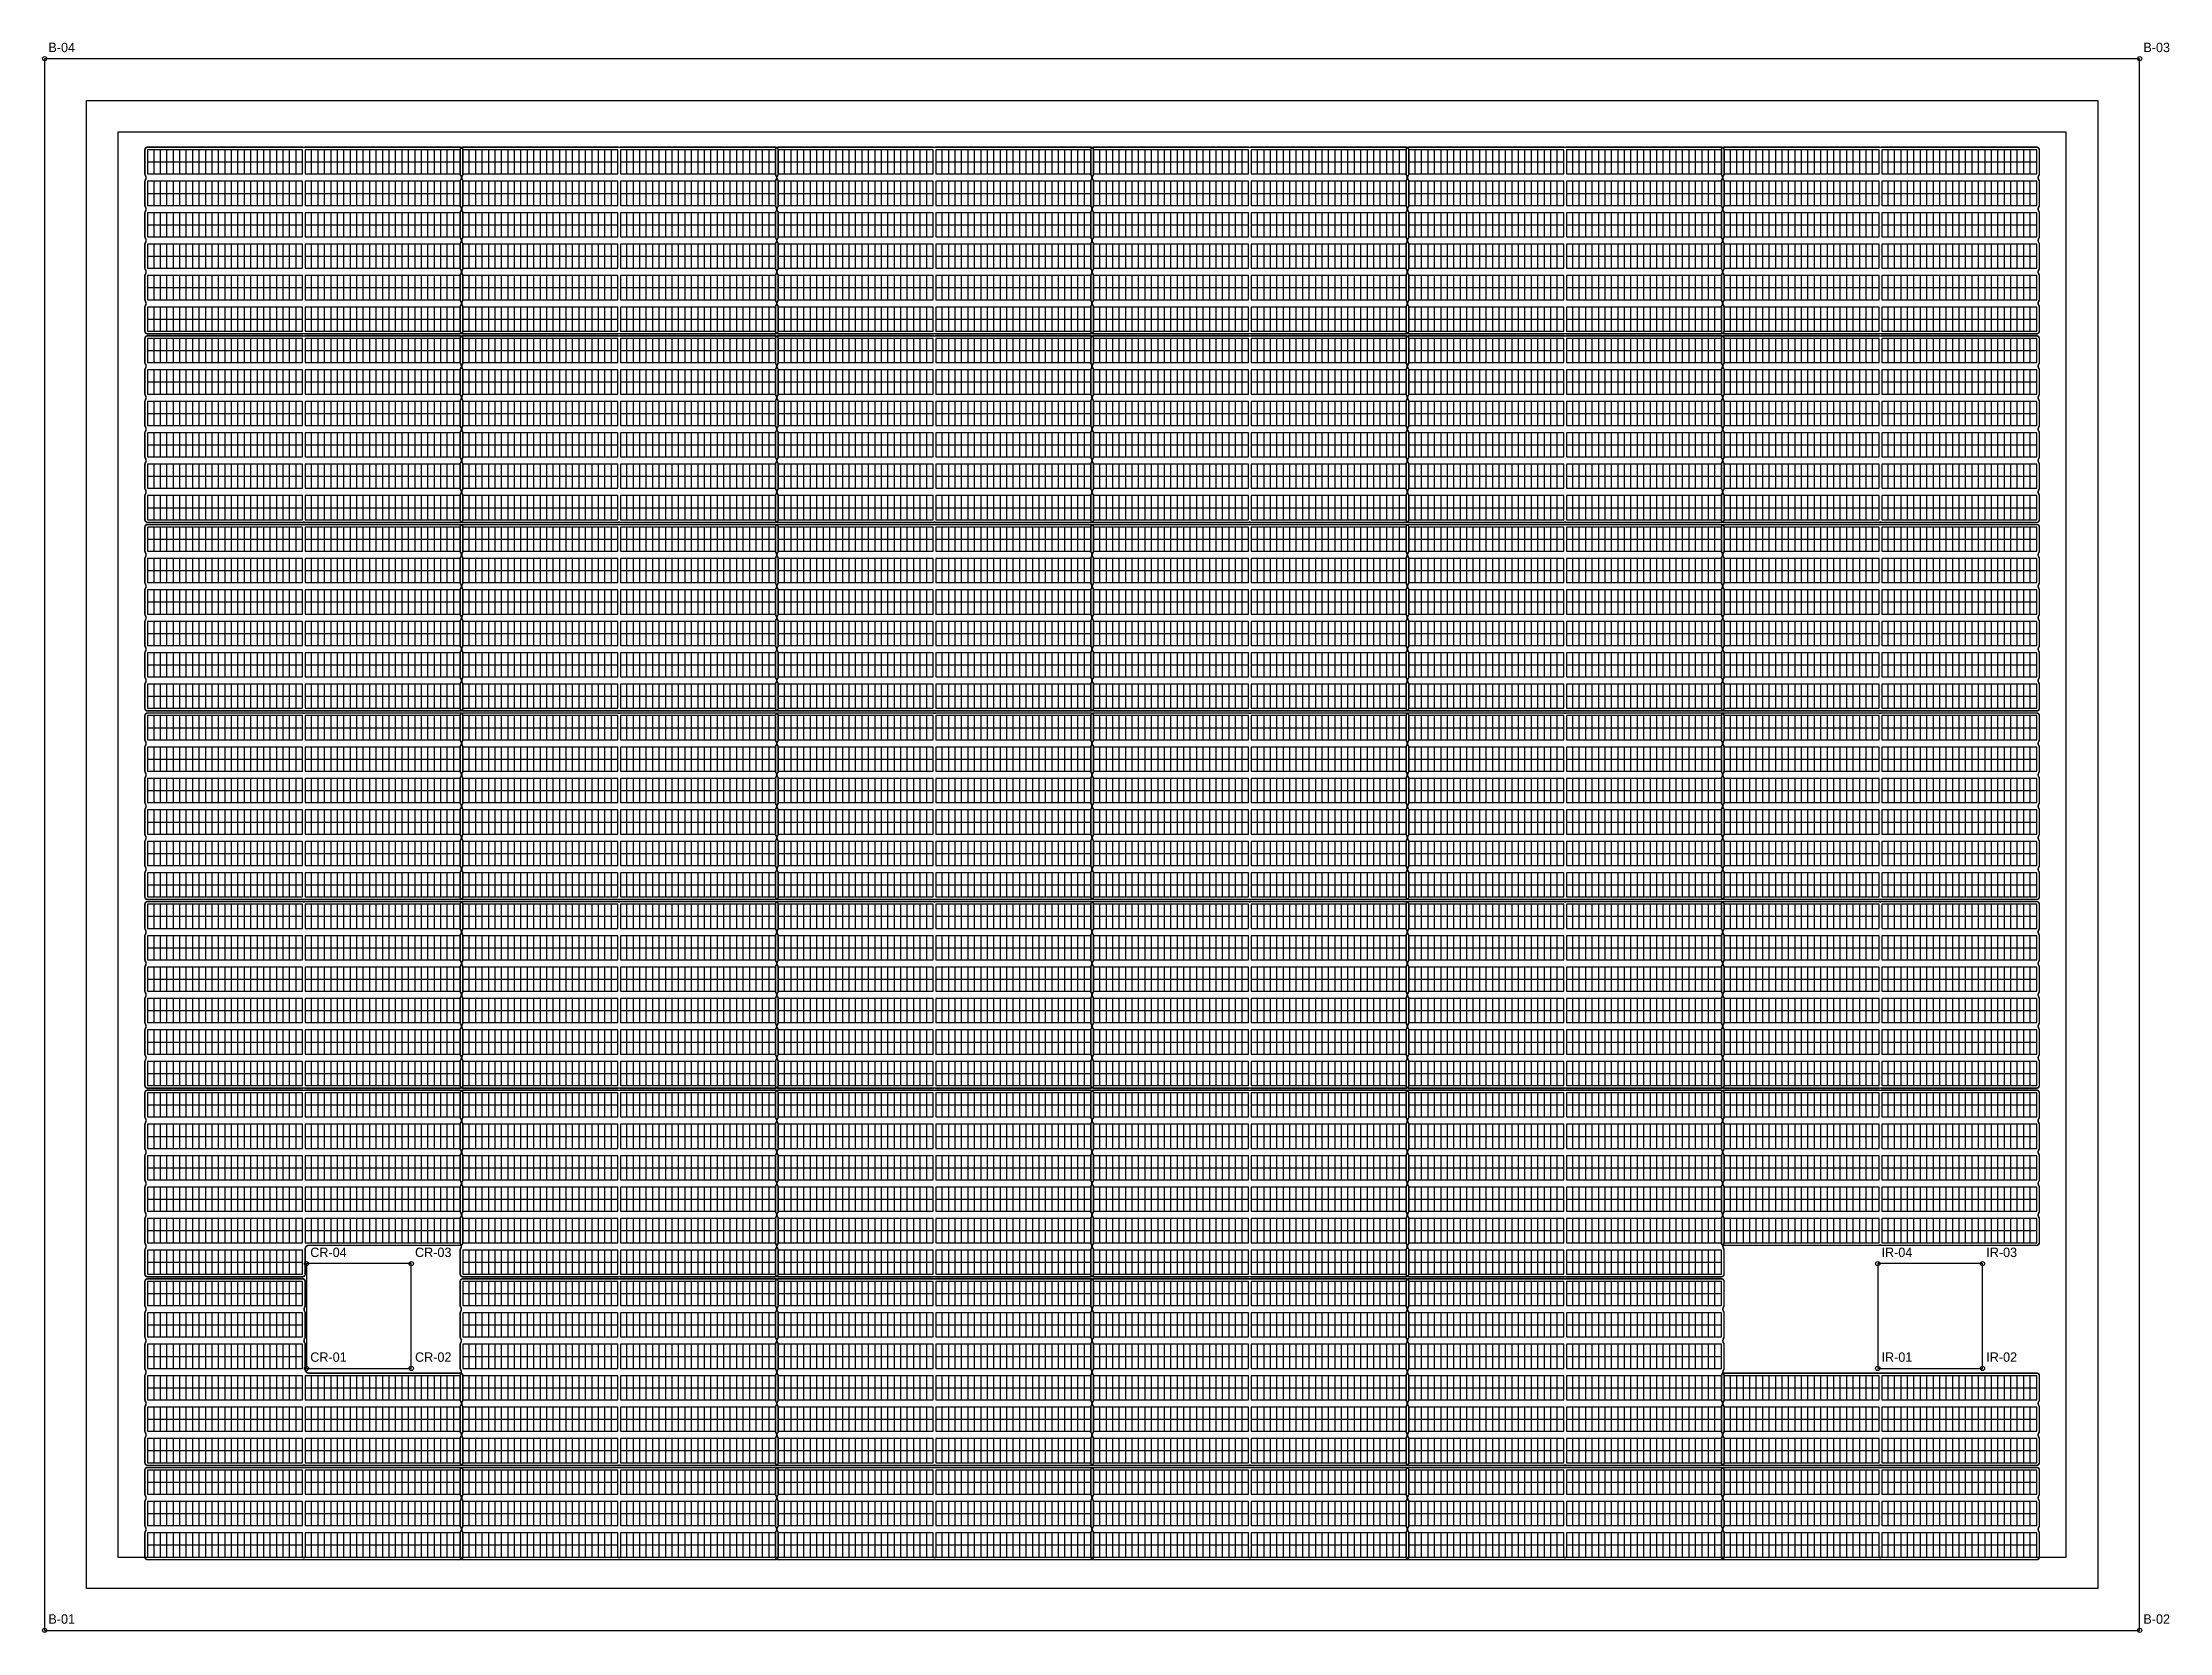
# Model space of a CAD drawing. Header units: metres. Extents: x 1000 to 1920, y 586 to 1306.
# Drawn here: x 999.6 to 1405.7, y 999.6 to 1303.1 of the extents above; entities that cross this region are included whole.
import ezdxf
from ezdxf.enums import TextEntityAlignment as Align

# ---------------------------------------------------------------- set-up
doc = ezdxf.new("R2010")
doc.units = ezdxf.units.M
for name, color, linetype in [('BOUNDARY', 7, 'Continuous'), ('BOUNDARY_POINTS', 7, 'Continuous'), ('CONTROL_ROOM_POINTS', 1, 'Continuous'), ('EXCLUSIONS', 1, 'Continuous'), ('GROUP_BOUNDARY', 1, 'Continuous'), ('INVERTER_ROOM_POINTS', 6, 'Continuous'), ('MODULES', 5, 'Continuous'), ('PV_TABLES', 3, 'Continuous'), ('SERVICE_ROAD', 1, 'Continuous')]:
    doc.layers.add(name, color=color, linetype=linetype)

msp = doc.modelspace()

# ---------------------------------------------------------------- texts
at = {"layer": 'BOUNDARY_POINTS'}
for s, p in [('B-04', (1000.72, 1300.72)), ('B-03', (1400.72, 1300.72)), ('B-01', (1000.72, 1000.72)), ('B-02', (1400.72, 1000.72))]:
    msp.add_text(s, height=1.8, dxfattribs=at).set_placement(p, align=Align.BOTTOM_LEFT)
at = {"layer": 'CONTROL_ROOM_POINTS'}
for s, p in [('CR-04', (1050.72, 1070.72)), ('CR-03', (1070.72, 1070.72)), ('CR-01', (1050.72, 1050.72)), ('CR-02', (1070.72, 1050.72))]:
    msp.add_text(s, height=1.8, dxfattribs=at).set_placement(p, align=Align.BOTTOM_LEFT)
at = {"layer": 'INVERTER_ROOM_POINTS'}
for s, p in [('IR-04', (1350.72, 1070.72)), ('IR-03', (1370.72, 1070.72)), ('IR-01', (1350.72, 1050.72)), ('IR-02', (1370.72, 1050.72))]:
    msp.add_text(s, height=1.8, dxfattribs=at).set_placement(p, align=Align.BOTTOM_LEFT)

# ---------------------------------------------------------------- blocks, each defined once
blk = doc.blocks.new('PV_TABLE_2x24')
at = {"layer": 'MODULES'}
for p, q in [((1.23333, 0), (1.23333, 4.6)), ((2.46666, 0), (2.46666, 4.6)), ((3.69999, 0), (3.69999, 4.6)), ((4.93332, 0), (4.93332, 4.6)), ((6.16665, 0), (6.16665, 4.6)), ((7.39998, 0), (7.39998, 4.6)), ((8.63331, 0), (8.63331, 4.6)), ((9.86664, 0), (9.86664, 4.6)), ((11.09997, 0), (11.09997, 4.6)), ((12.3333, 0), (12.3333, 4.6)), ((13.56663, 0), (13.56663, 4.6)), ((14.79996, 0), (14.79996, 4.6)), ((16.03329, 0), (16.03329, 4.6)), ((17.26662, 0), (17.26662, 4.6)), ((18.49995, 0), (18.49995, 4.6)), ((19.73328, 0), (19.73328, 4.6)), ((20.96661, 0), (20.96661, 4.6)), ((22.19994, 0), (22.19994, 4.6)), ((23.43327, 0), (23.43327, 4.6)), ((24.6666, 0), (24.6666, 4.6)), ((25.89993, 0), (25.89993, 4.6)), ((27.13326, 0), (27.13326, 4.6)), ((28.36659, 0), (28.36659, 4.6)), ((0, 2.3), (29.59992, 2.3))]:
    blk.add_line(p, q, dxfattribs=at)
blk.add_lwpolyline([(0, 0), (29.59992, 0), (29.59992, 4.6), (0, 4.6)], close=True, dxfattribs=at)

# ---------------------------------------------------------------- linework, layer by layer
at = {"layer": 'BOUNDARY'}
msp.add_lwpolyline([(1000, 1000), (1400, 1000), (1400, 1300), (1000, 1300), (1000, 1000)], close=True, dxfattribs=at)
at = {"layer": 'BOUNDARY_POINTS'}
for centre in [(1000, 1300), (1400, 1300), (1000, 1000), (1400, 1000)]:
    msp.add_circle(centre, 0.4, dxfattribs=at)
at = {"layer": 'CONTROL_ROOM_POINTS'}
for centre in [(1050, 1070), (1070, 1070), (1050, 1050), (1070, 1050)]:
    msp.add_circle(centre, 0.4, dxfattribs=at)
at = {"layer": 'EXCLUSIONS'}
for points in [[(1050, 1050), (1070, 1050), (1070, 1070), (1050, 1070), (1050, 1050)], [(1350, 1050), (1370, 1050), (1370, 1070), (1350, 1070), (1350, 1050)]]:
    msp.add_lwpolyline(points, close=True, dxfattribs=at)
at = {"layer": 'GROUP_BOUNDARY', "color": 1, "lineweight": 211, "true_color": 0xdc143c, "const_width": 0.3}
for points in [[(1019.26, 1252.91), (1019.29, 1252.98), (1019.32, 1253.05), (1019.34, 1253.12), (1019.36, 1253.19), (1019.36, 1253.26), (1019.36, 1253.34), (1019.36, 1253.41), (1019.34, 1253.48), (1019.32, 1253.55), (1019.29, 1253.62), (1019.26, 1253.69), (1019.25, 1253.7), (1019.21, 1253.76), (1019.19, 1253.81), (1019.17, 1253.86), (1019.16, 1253.9), (1019.15, 1253.95), (1019.15, 1254.02), (1019.15, 1258.58), (1019.15, 1258.65), (1019.16, 1258.7), (1019.17, 1258.74), (1019.19, 1258.79), (1019.21, 1258.84), (1019.25, 1258.9), (1019.26, 1258.91), (1019.29, 1258.98), (1019.32, 1259.05), (1019.34, 1259.12), (1019.36, 1259.19), (1019.36, 1259.27), (1019.36, 1259.34), (1019.36, 1259.41), (1019.34, 1259.49), (1019.32, 1259.56), (1019.29, 1259.62), (1019.26, 1259.69), (1019.21, 1259.77), (1019.19, 1259.81), (1019.17, 1259.86), (1019.16, 1259.9), (1019.15, 1259.95), (1019.15, 1260.02), (1019.15, 1264.58), (1019.15, 1264.65), (1019.16, 1264.7), (1019.17, 1264.74), (1019.19, 1264.79), (1019.21, 1264.84), (1019.25, 1264.9), (1019.26, 1264.91), (1019.29, 1264.98), (1019.32, 1265.05), (1019.34, 1265.12), (1019.36, 1265.19), (1019.36, 1265.27), (1019.36, 1265.34), (1019.36, 1265.41), (1019.34, 1265.49), (1019.32, 1265.56), (1019.29, 1265.62), (1019.26, 1265.69), (1019.21, 1265.77), (1019.19, 1265.81), (1019.17, 1265.86), (1019.16, 1265.9), (1019.15, 1265.95), (1019.15, 1266.02), (1019.15, 1270.58), (1019.15, 1270.65), (1019.16, 1270.7), (1019.17, 1270.74), (1019.19, 1270.79), (1019.21, 1270.84), (1019.25, 1270.9), (1019.26, 1270.91), (1019.29, 1270.98), (1019.32, 1271.05), (1019.34, 1271.12), (1019.36, 1271.19), (1019.36, 1271.27), (1019.36, 1271.34), (1019.36, 1271.41), (1019.34, 1271.49), (1019.32, 1271.56), (1019.29, 1271.62), (1019.26, 1271.69), (1019.21, 1271.77), (1019.19, 1271.81), (1019.17, 1271.86), (1019.16, 1271.9), (1019.15, 1271.95), (1019.15, 1272.02), (1019.15, 1276.58), (1019.15, 1276.65), (1019.16, 1276.7), (1019.17, 1276.74), (1019.19, 1276.79), (1019.21, 1276.84), (1019.25, 1276.9), (1019.26, 1276.91), (1019.29, 1276.98), (1019.32, 1277.05), (1019.34, 1277.12), (1019.36, 1277.19), (1019.36, 1277.27), (1019.36, 1277.34), (1019.36, 1277.41), (1019.34, 1277.49), (1019.32, 1277.56), (1019.29, 1277.62), (1019.26, 1277.69), (1019.21, 1277.77), (1019.19, 1277.81), (1019.17, 1277.86), (1019.16, 1277.9), (1019.15, 1277.95), (1019.15, 1278.02), (1019.15, 1282.58), (1019.15, 1282.65), (1019.16, 1282.7), (1019.17, 1282.74), (1019.19, 1282.79), (1019.21, 1282.84), (1019.24, 1282.88), (1019.26, 1282.92), (1019.3, 1282.95), (1019.33, 1282.99), (1019.37, 1283.01), (1019.42, 1283.04), (1019.46, 1283.06), (1019.51, 1283.08), (1019.55, 1283.09), (1019.6, 1283.1), (1019.67, 1283.1), (1049.23, 1283.1), (1049.3, 1283.1), (1049.38, 1283.08), (1049.39, 1283.08), (1049.47, 1283.08), (1049.54, 1283.08), (1049.61, 1283.08), (1049.7, 1283.1), (1049.77, 1283.1), (1079.33, 1283.1), (1079.4, 1283.1), (1079.45, 1283.09), (1079.5, 1283.08), (1079.54, 1283.06), (1079.59, 1283.04), (1079.63, 1283.01), (1079.67, 1282.99), (1079.7, 1282.95), (1079.74, 1282.92), (1079.77, 1282.88), (1079.79, 1282.84), (1079.81, 1282.79), (1079.83, 1282.74), (1079.84, 1282.7), (1079.85, 1282.65), (1079.85, 1282.58), (1079.85, 1278.02), (1079.85, 1277.95), (1079.84, 1277.9), (1079.83, 1277.86), (1079.81, 1277.81), (1079.79, 1277.76), (1079.75, 1277.7), (1079.74, 1277.69), (1079.71, 1277.62), (1079.68, 1277.55), (1079.66, 1277.48), (1079.64, 1277.41), (1079.64, 1277.33), (1079.64, 1277.26), (1079.64, 1277.19), (1079.66, 1277.11), (1079.68, 1277.04), (1079.71, 1276.98), (1079.74, 1276.91), (1079.79, 1276.83), (1079.81, 1276.79), (1079.83, 1276.74), (1079.84, 1276.7), (1079.85, 1276.65), (1079.85, 1276.58), (1079.85, 1272.02), (1079.85, 1271.95), (1079.84, 1271.9), (1079.83, 1271.86), (1079.81, 1271.81), (1079.79, 1271.76), (1079.75, 1271.7), (1079.74, 1271.69), (1079.71, 1271.62), (1079.68, 1271.55), (1079.66, 1271.48), (1079.64, 1271.41), (1079.64, 1271.33), (1079.64, 1271.26), (1079.64, 1271.19), (1079.66, 1271.11), (1079.68, 1271.04), (1079.71, 1270.98), (1079.74, 1270.91), (1079.79, 1270.83), (1079.81, 1270.79), (1079.83, 1270.74), (1079.84, 1270.7), (1079.85, 1270.65), (1079.85, 1270.58), (1079.85, 1266.02), (1079.85, 1265.95), (1079.84, 1265.9), (1079.83, 1265.86), (1079.81, 1265.81), (1079.79, 1265.76), (1079.75, 1265.7), (1079.74, 1265.69), (1079.71, 1265.62), (1079.68, 1265.55), (1079.66, 1265.48), (1079.64, 1265.41), (1079.64, 1265.33), (1079.64, 1265.26), (1079.64, 1265.19), (1079.66, 1265.11), (1079.68, 1265.04), (1079.71, 1264.98), (1079.74, 1264.91), (1079.79, 1264.83), (1079.81, 1264.79), (1079.83, 1264.74), (1079.84, 1264.7), (1079.85, 1264.65), (1079.85, 1264.58), (1079.85, 1260.02), (1079.85, 1259.95), (1079.84, 1259.9), (1079.83, 1259.86), (1079.81, 1259.81), (1079.79, 1259.76), (1079.75, 1259.7), (1079.74, 1259.69), (1079.71, 1259.62), (1079.68, 1259.55), (1079.66, 1259.48), (1079.64, 1259.41), (1079.64, 1259.33), (1079.64, 1259.26), (1079.64, 1259.19), (1079.66, 1259.11), (1079.68, 1259.04), (1079.71, 1258.98), (1079.74, 1258.91), (1079.79, 1258.83), (1079.81, 1258.79), (1079.83, 1258.74), (1079.84, 1258.7), (1079.85, 1258.65), (1079.85, 1258.58), (1079.85, 1254.02), (1079.85, 1253.95), (1079.84, 1253.9), (1079.83, 1253.86), (1079.81, 1253.81), (1079.79, 1253.76), (1079.75, 1253.7), (1079.74, 1253.69), (1079.71, 1253.62), (1079.68, 1253.55), (1079.66, 1253.48), (1079.64, 1253.41), (1079.64, 1253.33), (1079.64, 1253.26), (1079.64, 1253.19), (1079.66, 1253.11), (1079.68, 1253.04), (1079.71, 1252.98), (1079.74, 1252.91), (1079.79, 1252.83), (1079.81, 1252.79), (1079.83, 1252.74), (1079.84, 1252.7), (1079.85, 1252.65), (1079.85, 1252.58), (1079.85, 1248.02), (1079.85, 1247.95), (1079.84, 1247.9), (1079.83, 1247.86), (1079.81, 1247.81), (1079.79, 1247.76), (1079.77, 1247.72), (1079.74, 1247.68), (1079.7, 1247.65), (1079.67, 1247.61), (1079.63, 1247.59), (1079.59, 1247.56), (1079.54, 1247.54), (1079.5, 1247.52), (1079.45, 1247.51), (1079.4, 1247.5), (1079.33, 1247.5), (1049.77, 1247.5), (1049.7, 1247.5), (1049.62, 1247.52), (1049.61, 1247.52), (1049.54, 1247.52), (1049.46, 1247.52), (1049.39, 1247.52), (1049.3, 1247.5), (1049.23, 1247.5), (1019.67, 1247.5), (1019.6, 1247.5), (1019.55, 1247.51), (1019.51, 1247.52), (1019.46, 1247.54), (1019.42, 1247.56), (1019.37, 1247.59), (1019.33, 1247.61), (1019.3, 1247.65), (1019.26, 1247.68), (1019.24, 1247.72), (1019.21, 1247.76), (1019.19, 1247.81), (1019.17, 1247.86), (1019.16, 1247.9), (1019.15, 1247.95), (1019.15, 1248.02), (1019.15, 1252.58), (1019.15, 1252.65), (1019.16, 1252.7), (1019.17, 1252.74), (1019.19, 1252.79), (1019.21, 1252.84), (1019.25, 1252.9), (1019.26, 1252.91)], [(1139.66, 1252.91), (1139.69, 1252.98), (1139.72, 1253.05), (1139.74, 1253.12), (1139.76, 1253.19), (1139.76, 1253.26), (1139.76, 1253.34), (1139.76, 1253.41), (1139.74, 1253.48), (1139.72, 1253.55), (1139.69, 1253.62), (1139.66, 1253.69), (1139.65, 1253.7), (1139.61, 1253.76), (1139.59, 1253.81), (1139.57, 1253.86), (1139.56, 1253.9), (1139.55, 1253.95), (1139.55, 1254.02), (1139.55, 1258.58), (1139.55, 1258.65), (1139.56, 1258.7), (1139.57, 1258.74), (1139.59, 1258.79), (1139.61, 1258.84), (1139.65, 1258.9), (1139.66, 1258.91), (1139.69, 1258.98), (1139.72, 1259.05), (1139.74, 1259.12), (1139.76, 1259.19), (1139.76, 1259.27), (1139.76, 1259.34), (1139.76, 1259.41), (1139.74, 1259.49), (1139.72, 1259.56), (1139.69, 1259.62), (1139.66, 1259.69), (1139.61, 1259.77), (1139.59, 1259.81), (1139.57, 1259.86), (1139.56, 1259.9), (1139.55, 1259.95), (1139.55, 1260.02), (1139.55, 1264.58), (1139.55, 1264.65), (1139.56, 1264.7), (1139.57, 1264.74), (1139.59, 1264.79), (1139.61, 1264.84), (1139.65, 1264.9), (1139.66, 1264.91), (1139.69, 1264.98), (1139.72, 1265.05), (1139.74, 1265.12), (1139.76, 1265.19), (1139.76, 1265.27), (1139.76, 1265.34), (1139.76, 1265.41), (1139.74, 1265.49), (1139.72, 1265.56), (1139.69, 1265.62), (1139.66, 1265.69), (1139.61, 1265.77), (1139.59, 1265.81), (1139.57, 1265.86), (1139.56, 1265.9), (1139.55, 1265.95), (1139.55, 1266.02), (1139.55, 1270.58), (1139.55, 1270.65), (1139.56, 1270.7), (1139.57, 1270.74), (1139.59, 1270.79), (1139.61, 1270.84), (1139.65, 1270.9), (1139.66, 1270.91), (1139.69, 1270.98), (1139.72, 1271.05), (1139.74, 1271.12), (1139.76, 1271.19), (1139.76, 1271.27), (1139.76, 1271.34), (1139.76, 1271.41), (1139.74, 1271.49), (1139.72, 1271.56), (1139.69, 1271.62), (1139.66, 1271.69), (1139.61, 1271.77), (1139.59, 1271.81), (1139.57, 1271.86), (1139.56, 1271.9), (1139.55, 1271.95), (1139.55, 1272.02), (1139.55, 1276.58), (1139.55, 1276.65), (1139.56, 1276.7), (1139.57, 1276.74), (1139.59, 1276.79), (1139.61, 1276.84), (1139.65, 1276.9), (1139.66, 1276.91), (1139.69, 1276.98), (1139.72, 1277.05), (1139.74, 1277.12), (1139.76, 1277.19), (1139.76, 1277.27), (1139.76, 1277.34), (1139.76, 1277.41), (1139.74, 1277.49), (1139.72, 1277.56), (1139.69, 1277.62), (1139.66, 1277.69), (1139.61, 1277.77), (1139.59, 1277.81), (1139.57, 1277.86), (1139.56, 1277.9), (1139.55, 1277.95), (1139.55, 1278.02), (1139.55, 1282.58), (1139.55, 1282.65), (1139.56, 1282.7), (1139.57, 1282.74), (1139.59, 1282.79), (1139.61, 1282.84), (1139.64, 1282.88), (1139.66, 1282.92), (1139.7, 1282.95), (1139.73, 1282.99), (1139.77, 1283.01), (1139.81, 1283.04), (1139.86, 1283.06), (1139.91, 1283.08), (1139.95, 1283.09), (1140, 1283.1), (1140.07, 1283.1), (1169.63, 1283.1), (1169.7, 1283.1), (1169.78, 1283.08), (1169.79, 1283.08), (1169.87, 1283.08), (1169.94, 1283.08), (1170.01, 1283.08), (1170.1, 1283.1), (1170.17, 1283.1), (1199.73, 1283.1), (1199.8, 1283.1), (1199.85, 1283.09), (1199.89, 1283.08), (1199.94, 1283.06), (1199.99, 1283.04), (1200.03, 1283.01), (1200.07, 1282.99), (1200.1, 1282.95), (1200.14, 1282.92), (1200.16, 1282.88), (1200.19, 1282.84), (1200.21, 1282.79), (1200.23, 1282.74), (1200.24, 1282.7), (1200.25, 1282.65), (1200.25, 1282.58), (1200.25, 1278.02), (1200.25, 1277.95), (1200.24, 1277.9), (1200.23, 1277.86), (1200.21, 1277.81), (1200.19, 1277.76), (1200.15, 1277.7), (1200.14, 1277.69), (1200.11, 1277.62), (1200.08, 1277.55), (1200.06, 1277.48), (1200.04, 1277.41), (1200.04, 1277.33), (1200.04, 1277.26), (1200.04, 1277.19), (1200.06, 1277.11), (1200.08, 1277.04), (1200.11, 1276.98), (1200.14, 1276.91), (1200.19, 1276.83), (1200.21, 1276.79), (1200.23, 1276.74), (1200.24, 1276.7), (1200.25, 1276.65), (1200.25, 1276.58), (1200.25, 1272.02), (1200.25, 1271.95), (1200.24, 1271.9), (1200.23, 1271.86), (1200.21, 1271.81), (1200.19, 1271.76), (1200.15, 1271.7), (1200.14, 1271.69), (1200.11, 1271.62), (1200.08, 1271.55), (1200.06, 1271.48), (1200.04, 1271.41), (1200.04, 1271.33), (1200.04, 1271.26), (1200.04, 1271.19), (1200.06, 1271.11), (1200.08, 1271.04), (1200.11, 1270.98), (1200.14, 1270.91), (1200.19, 1270.83), (1200.21, 1270.79), (1200.23, 1270.74), (1200.24, 1270.7), (1200.25, 1270.65), (1200.25, 1270.58), (1200.25, 1266.02), (1200.25, 1265.95), (1200.24, 1265.9), (1200.23, 1265.86), (1200.21, 1265.81), (1200.19, 1265.76), (1200.15, 1265.7), (1200.14, 1265.69), (1200.11, 1265.62), (1200.08, 1265.55), (1200.06, 1265.48), (1200.04, 1265.41), (1200.04, 1265.33), (1200.04, 1265.26), (1200.04, 1265.19), (1200.06, 1265.11), (1200.08, 1265.04), (1200.11, 1264.98), (1200.14, 1264.91), (1200.19, 1264.83), (1200.21, 1264.79), (1200.23, 1264.74), (1200.24, 1264.7), (1200.25, 1264.65), (1200.25, 1264.58), (1200.25, 1260.02), (1200.25, 1259.95), (1200.24, 1259.9), (1200.23, 1259.86), (1200.21, 1259.81), (1200.19, 1259.76), (1200.15, 1259.7), (1200.14, 1259.69), (1200.11, 1259.62), (1200.08, 1259.55), (1200.06, 1259.48), (1200.04, 1259.41), (1200.04, 1259.33), (1200.04, 1259.26), (1200.04, 1259.19), (1200.06, 1259.11), (1200.08, 1259.04), (1200.11, 1258.98), (1200.14, 1258.91), (1200.19, 1258.83), (1200.21, 1258.79), (1200.23, 1258.74), (1200.24, 1258.7), (1200.25, 1258.65), (1200.25, 1258.58), (1200.25, 1254.02), (1200.25, 1253.95), (1200.24, 1253.9), (1200.23, 1253.86), (1200.21, 1253.81), (1200.19, 1253.76), (1200.15, 1253.7), (1200.14, 1253.69), (1200.11, 1253.62), (1200.08, 1253.55), (1200.06, 1253.48), (1200.04, 1253.41), (1200.04, 1253.33), (1200.04, 1253.26), (1200.04, 1253.19), (1200.06, 1253.11), (1200.08, 1253.04), (1200.11, 1252.98), (1200.14, 1252.91), (1200.19, 1252.83), (1200.21, 1252.79), (1200.23, 1252.74), (1200.24, 1252.7), (1200.25, 1252.65), (1200.25, 1252.58), (1200.25, 1248.02), (1200.25, 1247.95), (1200.24, 1247.9), (1200.23, 1247.86), (1200.21, 1247.81), (1200.19, 1247.76), (1200.16, 1247.72), (1200.14, 1247.68), (1200.1, 1247.65), (1200.07, 1247.61), (1200.03, 1247.59), (1199.99, 1247.56), (1199.94, 1247.54), (1199.89, 1247.52), (1199.85, 1247.51), (1199.8, 1247.5), (1199.73, 1247.5), (1170.17, 1247.5), (1170.1, 1247.5), (1170.02, 1247.52), (1170.01, 1247.52), (1169.94, 1247.52), (1169.86, 1247.52), (1169.79, 1247.52), (1169.7, 1247.5), (1169.63, 1247.5), (1140.07, 1247.5), (1140, 1247.5), (1139.95, 1247.51), (1139.91, 1247.52), (1139.86, 1247.54), (1139.81, 1247.56), (1139.77, 1247.59), (1139.73, 1247.61), (1139.7, 1247.65), (1139.66, 1247.68), (1139.64, 1247.72), (1139.61, 1247.76), (1139.59, 1247.81), (1139.57, 1247.86), (1139.56, 1247.9), (1139.55, 1247.95), (1139.55, 1248.02), (1139.55, 1252.58), (1139.55, 1252.65), (1139.56, 1252.7), (1139.57, 1252.74), (1139.59, 1252.79), (1139.61, 1252.84), (1139.65, 1252.9), (1139.66, 1252.91)], [(1260.06, 1252.91), (1260.09, 1252.98), (1260.12, 1253.05), (1260.14, 1253.12), (1260.16, 1253.19), (1260.16, 1253.26), (1260.16, 1253.34), (1260.16, 1253.41), (1260.14, 1253.48), (1260.12, 1253.55), (1260.09, 1253.62), (1260.06, 1253.69), (1260.05, 1253.7), (1260.01, 1253.76), (1259.99, 1253.81), (1259.97, 1253.86), (1259.96, 1253.9), (1259.95, 1253.95), (1259.95, 1254.02), (1259.95, 1258.58), (1259.95, 1258.65), (1259.96, 1258.7), (1259.97, 1258.74), (1259.99, 1258.79), (1260.01, 1258.84), (1260.05, 1258.9), (1260.06, 1258.91), (1260.09, 1258.98), (1260.12, 1259.05), (1260.14, 1259.12), (1260.16, 1259.19), (1260.16, 1259.27), (1260.16, 1259.34), (1260.16, 1259.41), (1260.14, 1259.49), (1260.12, 1259.56), (1260.09, 1259.62), (1260.06, 1259.69), (1260.01, 1259.77), (1259.99, 1259.81), (1259.97, 1259.86), (1259.96, 1259.9), (1259.95, 1259.95), (1259.95, 1260.02), (1259.95, 1264.58), (1259.95, 1264.65), (1259.96, 1264.7), (1259.97, 1264.74), (1259.99, 1264.79), (1260.01, 1264.84), (1260.05, 1264.9), (1260.06, 1264.91), (1260.09, 1264.98), (1260.12, 1265.05), (1260.14, 1265.12), (1260.16, 1265.19), (1260.16, 1265.27), (1260.16, 1265.34), (1260.16, 1265.41), (1260.14, 1265.49), (1260.12, 1265.56), (1260.09, 1265.62), (1260.06, 1265.69), (1260.01, 1265.77), (1259.99, 1265.81), (1259.97, 1265.86), (1259.96, 1265.9), (1259.95, 1265.95), (1259.95, 1266.02), (1259.95, 1270.58), (1259.95, 1270.65), (1259.96, 1270.7), (1259.97, 1270.74), (1259.99, 1270.79), (1260.01, 1270.84), (1260.05, 1270.9), (1260.06, 1270.91), (1260.09, 1270.98), (1260.12, 1271.05), (1260.14, 1271.12), (1260.16, 1271.19), (1260.16, 1271.27), (1260.16, 1271.34), (1260.16, 1271.41), (1260.14, 1271.49), (1260.12, 1271.56), (1260.09, 1271.62), (1260.06, 1271.69), (1260.01, 1271.77), (1259.99, 1271.81), (1259.97, 1271.86), (1259.96, 1271.9), (1259.95, 1271.95), (1259.95, 1272.02), (1259.95, 1276.58), (1259.95, 1276.65), (1259.96, 1276.7), (1259.97, 1276.74), (1259.99, 1276.79), (1260.01, 1276.84), (1260.05, 1276.9), (1260.06, 1276.91), (1260.09, 1276.98), (1260.12, 1277.05), (1260.14, 1277.12), (1260.16, 1277.19), (1260.16, 1277.27), (1260.16, 1277.34), (1260.16, 1277.41), (1260.14, 1277.49), (1260.12, 1277.56), (1260.09, 1277.62), (1260.06, 1277.69), (1260.01, 1277.77), (1259.99, 1277.81), (1259.97, 1277.86), (1259.96, 1277.9), (1259.95, 1277.95), (1259.95, 1278.02), (1259.95, 1282.58), (1259.95, 1282.65), (1259.96, 1282.7), (1259.97, 1282.74), (1259.99, 1282.79), (1260.01, 1282.84), (1260.03, 1282.88), (1260.06, 1282.92), (1260.1, 1282.95), (1260.13, 1282.99), (1260.17, 1283.01), (1260.21, 1283.04), (1260.26, 1283.06), (1260.3, 1283.08), (1260.35, 1283.09), (1260.4, 1283.1), (1260.47, 1283.1), (1290.03, 1283.1), (1290.1, 1283.1), (1290.18, 1283.08), (1290.19, 1283.08), (1290.26, 1283.08), (1290.34, 1283.08), (1290.41, 1283.08), (1290.5, 1283.1), (1290.57, 1283.1), (1320.13, 1283.1), (1320.2, 1283.1), (1320.25, 1283.09), (1320.29, 1283.08), (1320.34, 1283.06), (1320.38, 1283.04), (1320.43, 1283.01), (1320.47, 1282.99), (1320.5, 1282.95), (1320.54, 1282.92), (1320.56, 1282.88), (1320.59, 1282.84), (1320.61, 1282.79), (1320.63, 1282.74), (1320.64, 1282.7), (1320.65, 1282.65), (1320.65, 1282.58), (1320.65, 1278.02), (1320.65, 1277.95), (1320.64, 1277.9), (1320.63, 1277.86), (1320.61, 1277.81), (1320.59, 1277.76), (1320.55, 1277.7), (1320.54, 1277.69), (1320.51, 1277.62), (1320.48, 1277.55), (1320.46, 1277.48), (1320.44, 1277.41), (1320.44, 1277.33), (1320.44, 1277.26), (1320.44, 1277.19), (1320.46, 1277.11), (1320.48, 1277.04), (1320.51, 1276.98), (1320.54, 1276.91), (1320.59, 1276.83), (1320.61, 1276.79), (1320.63, 1276.74), (1320.64, 1276.7), (1320.65, 1276.65), (1320.65, 1276.58), (1320.65, 1272.02), (1320.65, 1271.95), (1320.64, 1271.9), (1320.63, 1271.86), (1320.61, 1271.81), (1320.59, 1271.76), (1320.55, 1271.7), (1320.54, 1271.69), (1320.51, 1271.62), (1320.48, 1271.55), (1320.46, 1271.48), (1320.44, 1271.41), (1320.44, 1271.33), (1320.44, 1271.26), (1320.44, 1271.19), (1320.46, 1271.11), (1320.48, 1271.04), (1320.51, 1270.98), (1320.54, 1270.91), (1320.59, 1270.83), (1320.61, 1270.79), (1320.63, 1270.74), (1320.64, 1270.7), (1320.65, 1270.65), (1320.65, 1270.58), (1320.65, 1266.02), (1320.65, 1265.95), (1320.64, 1265.9), (1320.63, 1265.86), (1320.61, 1265.81), (1320.59, 1265.76), (1320.55, 1265.7), (1320.54, 1265.69), (1320.51, 1265.62), (1320.48, 1265.55), (1320.46, 1265.48), (1320.44, 1265.41), (1320.44, 1265.33), (1320.44, 1265.26), (1320.44, 1265.19), (1320.46, 1265.11), (1320.48, 1265.04), (1320.51, 1264.98), (1320.54, 1264.91), (1320.59, 1264.83), (1320.61, 1264.79), (1320.63, 1264.74), (1320.64, 1264.7), (1320.65, 1264.65), (1320.65, 1264.58), (1320.65, 1260.02), (1320.65, 1259.95), (1320.64, 1259.9), (1320.63, 1259.86), (1320.61, 1259.81), (1320.59, 1259.76), (1320.55, 1259.7), (1320.54, 1259.69), (1320.51, 1259.62), (1320.48, 1259.55), (1320.46, 1259.48), (1320.44, 1259.41), (1320.44, 1259.33), (1320.44, 1259.26), (1320.44, 1259.19), (1320.46, 1259.11), (1320.48, 1259.04), (1320.51, 1258.98), (1320.54, 1258.91), (1320.59, 1258.83), (1320.61, 1258.79), (1320.63, 1258.74), (1320.64, 1258.7), (1320.65, 1258.65), (1320.65, 1258.58), (1320.65, 1254.02), (1320.65, 1253.95), (1320.64, 1253.9), (1320.63, 1253.86), (1320.61, 1253.81), (1320.59, 1253.76), (1320.55, 1253.7), (1320.54, 1253.69), (1320.51, 1253.62), (1320.48, 1253.55), (1320.46, 1253.48), (1320.44, 1253.41), (1320.44, 1253.33), (1320.44, 1253.26), (1320.44, 1253.19), (1320.46, 1253.11), (1320.48, 1253.04), (1320.51, 1252.98), (1320.54, 1252.91), (1320.59, 1252.83), (1320.61, 1252.79), (1320.63, 1252.74), (1320.64, 1252.7), (1320.65, 1252.65), (1320.65, 1252.58), (1320.65, 1248.02), (1320.65, 1247.95), (1320.64, 1247.9), (1320.63, 1247.86), (1320.61, 1247.81), (1320.59, 1247.76), (1320.56, 1247.72), (1320.54, 1247.68), (1320.5, 1247.65), (1320.47, 1247.61), (1320.43, 1247.59), (1320.38, 1247.56), (1320.34, 1247.54), (1320.29, 1247.52), (1320.25, 1247.51), (1320.2, 1247.5), (1320.13, 1247.5), (1290.57, 1247.5), (1290.5, 1247.5), (1290.42, 1247.52), (1290.41, 1247.52), (1290.33, 1247.52), (1290.26, 1247.52), (1290.19, 1247.52), (1290.1, 1247.5), (1290.03, 1247.5), (1260.47, 1247.5), (1260.4, 1247.5), (1260.35, 1247.51), (1260.3, 1247.52), (1260.26, 1247.54), (1260.21, 1247.56), (1260.17, 1247.59), (1260.13, 1247.61), (1260.1, 1247.65), (1260.06, 1247.68), (1260.03, 1247.72), (1260.01, 1247.76), (1259.99, 1247.81), (1259.97, 1247.86), (1259.96, 1247.9), (1259.95, 1247.95), (1259.95, 1248.02), (1259.95, 1252.58), (1259.95, 1252.65), (1259.96, 1252.7), (1259.97, 1252.74), (1259.99, 1252.79), (1260.01, 1252.84), (1260.05, 1252.9), (1260.06, 1252.91)], [(1019.26, 1216.91), (1019.29, 1216.98), (1019.32, 1217.05), (1019.34, 1217.12), (1019.36, 1217.19), (1019.36, 1217.26), (1019.36, 1217.34), (1019.36, 1217.41), (1019.34, 1217.48), (1019.32, 1217.55), (1019.29, 1217.62), (1019.26, 1217.69), (1019.25, 1217.7), (1019.21, 1217.76), (1019.19, 1217.81), (1019.17, 1217.86), (1019.16, 1217.9), (1019.15, 1217.95), (1019.15, 1218.02), (1019.15, 1222.58), (1019.15, 1222.65), (1019.16, 1222.7), (1019.17, 1222.74), (1019.19, 1222.79), (1019.21, 1222.84), (1019.25, 1222.9), (1019.26, 1222.91), (1019.29, 1222.98), (1019.32, 1223.05), (1019.34, 1223.12), (1019.36, 1223.19), (1019.36, 1223.27), (1019.36, 1223.34), (1019.36, 1223.41), (1019.34, 1223.49), (1019.32, 1223.56), (1019.29, 1223.62), (1019.26, 1223.69), (1019.21, 1223.77), (1019.19, 1223.81), (1019.17, 1223.86), (1019.16, 1223.9), (1019.15, 1223.95), (1019.15, 1224.02), (1019.15, 1228.58), (1019.15, 1228.65), (1019.16, 1228.7), (1019.17, 1228.74), (1019.19, 1228.79), (1019.21, 1228.84), (1019.25, 1228.9), (1019.26, 1228.91), (1019.29, 1228.98), (1019.32, 1229.05), (1019.34, 1229.12), (1019.36, 1229.19), (1019.36, 1229.27), (1019.36, 1229.34), (1019.36, 1229.41), (1019.34, 1229.49), (1019.32, 1229.56), (1019.29, 1229.62), (1019.26, 1229.69), (1019.21, 1229.77), (1019.19, 1229.81), (1019.17, 1229.86), (1019.16, 1229.9), (1019.15, 1229.95), (1019.15, 1230.02), (1019.15, 1234.58), (1019.15, 1234.65), (1019.16, 1234.7), (1019.17, 1234.74), (1019.19, 1234.79), (1019.21, 1234.84), (1019.25, 1234.9), (1019.26, 1234.91), (1019.29, 1234.98), (1019.32, 1235.05), (1019.34, 1235.12), (1019.36, 1235.19), (1019.36, 1235.27), (1019.36, 1235.34), (1019.36, 1235.41), (1019.34, 1235.49), (1019.32, 1235.56), (1019.29, 1235.62), (1019.26, 1235.69), (1019.21, 1235.77), (1019.19, 1235.81), (1019.17, 1235.86), (1019.16, 1235.9), (1019.15, 1235.95), (1019.15, 1236.02), (1019.15, 1240.58), (1019.15, 1240.65), (1019.16, 1240.7), (1019.17, 1240.74), (1019.19, 1240.79), (1019.21, 1240.84), (1019.25, 1240.9), (1019.26, 1240.91), (1019.29, 1240.98), (1019.32, 1241.05), (1019.34, 1241.12), (1019.36, 1241.19), (1019.36, 1241.27), (1019.36, 1241.34), (1019.36, 1241.41), (1019.34, 1241.49), (1019.32, 1241.56), (1019.29, 1241.62), (1019.26, 1241.69), (1019.21, 1241.77), (1019.19, 1241.81), (1019.17, 1241.86), (1019.16, 1241.9), (1019.15, 1241.95), (1019.15, 1242.02), (1019.15, 1246.58), (1019.15, 1246.65), (1019.16, 1246.7), (1019.17, 1246.74), (1019.19, 1246.79), (1019.21, 1246.84), (1019.24, 1246.88), (1019.26, 1246.92), (1019.3, 1246.95), (1019.33, 1246.99), (1019.37, 1247.01), (1019.42, 1247.04), (1019.46, 1247.06), (1019.51, 1247.08), (1019.55, 1247.09), (1019.6, 1247.1), (1019.67, 1247.1), (1049.23, 1247.1), (1049.3, 1247.1), (1049.38, 1247.08), (1049.39, 1247.08), (1049.47, 1247.08), (1049.54, 1247.08), (1049.61, 1247.08), (1049.7, 1247.1), (1049.77, 1247.1), (1079.33, 1247.1), (1079.4, 1247.1), (1079.45, 1247.09), (1079.5, 1247.08), (1079.54, 1247.06), (1079.59, 1247.04), (1079.63, 1247.01), (1079.67, 1246.99), (1079.7, 1246.95), (1079.74, 1246.92), (1079.77, 1246.88), (1079.79, 1246.84), (1079.81, 1246.79), (1079.83, 1246.74), (1079.84, 1246.7), (1079.85, 1246.65), (1079.85, 1246.58), (1079.85, 1242.02), (1079.85, 1241.95), (1079.84, 1241.9), (1079.83, 1241.86), (1079.81, 1241.81), (1079.79, 1241.76), (1079.75, 1241.7), (1079.74, 1241.69), (1079.71, 1241.62), (1079.68, 1241.55), (1079.66, 1241.48), (1079.64, 1241.41), (1079.64, 1241.33), (1079.64, 1241.26), (1079.64, 1241.19), (1079.66, 1241.11), (1079.68, 1241.04), (1079.71, 1240.98), (1079.74, 1240.91), (1079.79, 1240.83), (1079.81, 1240.79), (1079.83, 1240.74), (1079.84, 1240.7), (1079.85, 1240.65), (1079.85, 1240.58), (1079.85, 1236.02), (1079.85, 1235.95), (1079.84, 1235.9), (1079.83, 1235.86), (1079.81, 1235.81), (1079.79, 1235.76), (1079.75, 1235.7), (1079.74, 1235.69), (1079.71, 1235.62), (1079.68, 1235.55), (1079.66, 1235.48), (1079.64, 1235.41), (1079.64, 1235.33), (1079.64, 1235.26), (1079.64, 1235.19), (1079.66, 1235.11), (1079.68, 1235.04), (1079.71, 1234.98), (1079.74, 1234.91), (1079.79, 1234.83), (1079.81, 1234.79), (1079.83, 1234.74), (1079.84, 1234.7), (1079.85, 1234.65), (1079.85, 1234.58), (1079.85, 1230.02), (1079.85, 1229.95), (1079.84, 1229.9), (1079.83, 1229.86), (1079.81, 1229.81), (1079.79, 1229.76), (1079.75, 1229.7), (1079.74, 1229.69), (1079.71, 1229.62), (1079.68, 1229.55), (1079.66, 1229.48), (1079.64, 1229.41), (1079.64, 1229.33), (1079.64, 1229.26), (1079.64, 1229.19), (1079.66, 1229.11), (1079.68, 1229.04), (1079.71, 1228.98), (1079.74, 1228.91), (1079.79, 1228.83), (1079.81, 1228.79), (1079.83, 1228.74), (1079.84, 1228.7), (1079.85, 1228.65), (1079.85, 1228.58), (1079.85, 1224.02), (1079.85, 1223.95), (1079.84, 1223.9), (1079.83, 1223.86), (1079.81, 1223.81), (1079.79, 1223.76), (1079.75, 1223.7), (1079.74, 1223.69), (1079.71, 1223.62), (1079.68, 1223.55), (1079.66, 1223.48), (1079.64, 1223.41), (1079.64, 1223.33), (1079.64, 1223.26), (1079.64, 1223.19), (1079.66, 1223.11), (1079.68, 1223.04), (1079.71, 1222.98), (1079.74, 1222.91), (1079.79, 1222.83), (1079.81, 1222.79), (1079.83, 1222.74), (1079.84, 1222.7), (1079.85, 1222.65), (1079.85, 1222.58), (1079.85, 1218.02), (1079.85, 1217.95), (1079.84, 1217.9), (1079.83, 1217.86), (1079.81, 1217.81), (1079.79, 1217.76), (1079.75, 1217.7), (1079.74, 1217.69), (1079.71, 1217.62), (1079.68, 1217.55), (1079.66, 1217.48), (1079.64, 1217.41), (1079.64, 1217.33), (1079.64, 1217.26), (1079.64, 1217.19), (1079.66, 1217.11), (1079.68, 1217.04), (1079.71, 1216.98), (1079.74, 1216.91), (1079.79, 1216.83), (1079.81, 1216.79), (1079.83, 1216.74), (1079.84, 1216.7), (1079.85, 1216.65), (1079.85, 1216.58), (1079.85, 1212.02), (1079.85, 1211.95), (1079.84, 1211.9), (1079.83, 1211.86), (1079.81, 1211.81), (1079.79, 1211.76), (1079.77, 1211.72), (1079.74, 1211.68), (1079.7, 1211.65), (1079.67, 1211.61), (1079.63, 1211.59), (1079.59, 1211.56), (1079.54, 1211.54), (1079.5, 1211.52), (1079.45, 1211.51), (1079.4, 1211.5), (1079.33, 1211.5), (1049.77, 1211.5), (1049.7, 1211.5), (1049.62, 1211.52), (1049.61, 1211.52), (1049.54, 1211.52), (1049.46, 1211.52), (1049.39, 1211.52), (1049.3, 1211.5), (1049.23, 1211.5), (1019.67, 1211.5), (1019.6, 1211.5), (1019.55, 1211.51), (1019.51, 1211.52), (1019.46, 1211.54), (1019.42, 1211.56), (1019.37, 1211.59), (1019.33, 1211.61), (1019.3, 1211.65), (1019.26, 1211.68), (1019.24, 1211.72), (1019.21, 1211.76), (1019.19, 1211.81), (1019.17, 1211.86), (1019.16, 1211.9), (1019.15, 1211.95), (1019.15, 1212.02), (1019.15, 1216.58), (1019.15, 1216.65), (1019.16, 1216.7), (1019.17, 1216.74), (1019.19, 1216.79), (1019.21, 1216.84), (1019.25, 1216.9), (1019.26, 1216.91)], [(1139.66, 1216.91), (1139.69, 1216.98), (1139.72, 1217.05), (1139.74, 1217.12), (1139.76, 1217.19), (1139.76, 1217.26), (1139.76, 1217.34), (1139.76, 1217.41), (1139.74, 1217.48), (1139.72, 1217.55), (1139.69, 1217.62), (1139.66, 1217.69), (1139.65, 1217.7), (1139.61, 1217.76), (1139.59, 1217.81), (1139.57, 1217.86), (1139.56, 1217.9), (1139.55, 1217.95), (1139.55, 1218.02), (1139.55, 1222.58), (1139.55, 1222.65), (1139.56, 1222.7), (1139.57, 1222.74), (1139.59, 1222.79), (1139.61, 1222.84), (1139.65, 1222.9), (1139.66, 1222.91), (1139.69, 1222.98), (1139.72, 1223.05), (1139.74, 1223.12), (1139.76, 1223.19), (1139.76, 1223.27), (1139.76, 1223.34), (1139.76, 1223.41), (1139.74, 1223.49), (1139.72, 1223.56), (1139.69, 1223.62), (1139.66, 1223.69), (1139.61, 1223.77), (1139.59, 1223.81), (1139.57, 1223.86), (1139.56, 1223.9), (1139.55, 1223.95), (1139.55, 1224.02), (1139.55, 1228.58), (1139.55, 1228.65), (1139.56, 1228.7), (1139.57, 1228.74), (1139.59, 1228.79), (1139.61, 1228.84), (1139.65, 1228.9), (1139.66, 1228.91), (1139.69, 1228.98), (1139.72, 1229.05), (1139.74, 1229.12), (1139.76, 1229.19), (1139.76, 1229.27), (1139.76, 1229.34), (1139.76, 1229.41), (1139.74, 1229.49), (1139.72, 1229.56), (1139.69, 1229.62), (1139.66, 1229.69), (1139.61, 1229.77), (1139.59, 1229.81), (1139.57, 1229.86), (1139.56, 1229.9), (1139.55, 1229.95), (1139.55, 1230.02), (1139.55, 1234.58), (1139.55, 1234.65), (1139.56, 1234.7), (1139.57, 1234.74), (1139.59, 1234.79), (1139.61, 1234.84), (1139.65, 1234.9), (1139.66, 1234.91), (1139.69, 1234.98), (1139.72, 1235.05), (1139.74, 1235.12), (1139.76, 1235.19), (1139.76, 1235.27), (1139.76, 1235.34), (1139.76, 1235.41), (1139.74, 1235.49), (1139.72, 1235.56), (1139.69, 1235.62), (1139.66, 1235.69), (1139.61, 1235.77), (1139.59, 1235.81), (1139.57, 1235.86), (1139.56, 1235.9), (1139.55, 1235.95), (1139.55, 1236.02), (1139.55, 1240.58), (1139.55, 1240.65), (1139.56, 1240.7), (1139.57, 1240.74), (1139.59, 1240.79), (1139.61, 1240.84), (1139.65, 1240.9), (1139.66, 1240.91), (1139.69, 1240.98), (1139.72, 1241.05), (1139.74, 1241.12), (1139.76, 1241.19), (1139.76, 1241.27), (1139.76, 1241.34), (1139.76, 1241.41), (1139.74, 1241.49), (1139.72, 1241.56), (1139.69, 1241.62), (1139.66, 1241.69), (1139.61, 1241.77), (1139.59, 1241.81), (1139.57, 1241.86), (1139.56, 1241.9), (1139.55, 1241.95), (1139.55, 1242.02), (1139.55, 1246.58), (1139.55, 1246.65), (1139.56, 1246.7), (1139.57, 1246.74), (1139.59, 1246.79), (1139.61, 1246.84), (1139.64, 1246.88), (1139.66, 1246.92), (1139.7, 1246.95), (1139.73, 1246.99), (1139.77, 1247.01), (1139.81, 1247.04), (1139.86, 1247.06), (1139.91, 1247.08), (1139.95, 1247.09), (1140, 1247.1), (1140.07, 1247.1), (1169.63, 1247.1), (1169.7, 1247.1), (1169.78, 1247.08), (1169.79, 1247.08), (1169.87, 1247.08), (1169.94, 1247.08), (1170.01, 1247.08), (1170.1, 1247.1), (1170.17, 1247.1), (1199.73, 1247.1), (1199.8, 1247.1), (1199.85, 1247.09), (1199.89, 1247.08), (1199.94, 1247.06), (1199.99, 1247.04), (1200.03, 1247.01), (1200.07, 1246.99), (1200.1, 1246.95), (1200.14, 1246.92), (1200.16, 1246.88), (1200.19, 1246.84), (1200.21, 1246.79), (1200.23, 1246.74), (1200.24, 1246.7), (1200.25, 1246.65), (1200.25, 1246.58), (1200.25, 1242.02), (1200.25, 1241.95), (1200.24, 1241.9), (1200.23, 1241.86), (1200.21, 1241.81), (1200.19, 1241.76), (1200.15, 1241.7), (1200.14, 1241.69), (1200.11, 1241.62), (1200.08, 1241.55), (1200.06, 1241.48), (1200.04, 1241.41), (1200.04, 1241.33), (1200.04, 1241.26), (1200.04, 1241.19), (1200.06, 1241.11), (1200.08, 1241.04), (1200.11, 1240.98), (1200.14, 1240.91), (1200.19, 1240.83), (1200.21, 1240.79), (1200.23, 1240.74), (1200.24, 1240.7), (1200.25, 1240.65), (1200.25, 1240.58), (1200.25, 1236.02), (1200.25, 1235.95), (1200.24, 1235.9), (1200.23, 1235.86), (1200.21, 1235.81), (1200.19, 1235.76), (1200.15, 1235.7), (1200.14, 1235.69), (1200.11, 1235.62), (1200.08, 1235.55), (1200.06, 1235.48), (1200.04, 1235.41), (1200.04, 1235.33), (1200.04, 1235.26), (1200.04, 1235.19), (1200.06, 1235.11), (1200.08, 1235.04), (1200.11, 1234.98), (1200.14, 1234.91), (1200.19, 1234.83), (1200.21, 1234.79), (1200.23, 1234.74), (1200.24, 1234.7), (1200.25, 1234.65), (1200.25, 1234.58), (1200.25, 1230.02), (1200.25, 1229.95), (1200.24, 1229.9), (1200.23, 1229.86), (1200.21, 1229.81), (1200.19, 1229.76), (1200.15, 1229.7), (1200.14, 1229.69), (1200.11, 1229.62), (1200.08, 1229.55), (1200.06, 1229.48), (1200.04, 1229.41), (1200.04, 1229.33), (1200.04, 1229.26), (1200.04, 1229.19), (1200.06, 1229.11), (1200.08, 1229.04), (1200.11, 1228.98), (1200.14, 1228.91), (1200.19, 1228.83), (1200.21, 1228.79), (1200.23, 1228.74), (1200.24, 1228.7), (1200.25, 1228.65), (1200.25, 1228.58), (1200.25, 1224.02), (1200.25, 1223.95), (1200.24, 1223.9), (1200.23, 1223.86), (1200.21, 1223.81), (1200.19, 1223.76), (1200.15, 1223.7), (1200.14, 1223.69), (1200.11, 1223.62), (1200.08, 1223.55), (1200.06, 1223.48), (1200.04, 1223.41), (1200.04, 1223.33), (1200.04, 1223.26), (1200.04, 1223.19), (1200.06, 1223.11), (1200.08, 1223.04), (1200.11, 1222.98), (1200.14, 1222.91), (1200.19, 1222.83), (1200.21, 1222.79), (1200.23, 1222.74), (1200.24, 1222.7), (1200.25, 1222.65), (1200.25, 1222.58), (1200.25, 1218.02), (1200.25, 1217.95), (1200.24, 1217.9), (1200.23, 1217.86), (1200.21, 1217.81), (1200.19, 1217.76), (1200.15, 1217.7), (1200.14, 1217.69), (1200.11, 1217.62), (1200.08, 1217.55), (1200.06, 1217.48), (1200.04, 1217.41), (1200.04, 1217.33), (1200.04, 1217.26), (1200.04, 1217.19), (1200.06, 1217.11), (1200.08, 1217.04), (1200.11, 1216.98), (1200.14, 1216.91), (1200.19, 1216.83), (1200.21, 1216.79), (1200.23, 1216.74), (1200.24, 1216.7), (1200.25, 1216.65), (1200.25, 1216.58), (1200.25, 1212.02), (1200.25, 1211.95), (1200.24, 1211.9), (1200.23, 1211.86), (1200.21, 1211.81), (1200.19, 1211.76), (1200.16, 1211.72), (1200.14, 1211.68), (1200.1, 1211.65), (1200.07, 1211.61), (1200.03, 1211.59), (1199.99, 1211.56), (1199.94, 1211.54), (1199.89, 1211.52), (1199.85, 1211.51), (1199.8, 1211.5), (1199.73, 1211.5), (1170.17, 1211.5), (1170.1, 1211.5), (1170.02, 1211.52), (1170.01, 1211.52), (1169.94, 1211.52), (1169.86, 1211.52), (1169.79, 1211.52), (1169.7, 1211.5), (1169.63, 1211.5), (1140.07, 1211.5), (1140, 1211.5), (1139.95, 1211.51), (1139.91, 1211.52), (1139.86, 1211.54), (1139.81, 1211.56), (1139.77, 1211.59), (1139.73, 1211.61), (1139.7, 1211.65), (1139.66, 1211.68), (1139.64, 1211.72), (1139.61, 1211.76), (1139.59, 1211.81), (1139.57, 1211.86), (1139.56, 1211.9), (1139.55, 1211.95), (1139.55, 1212.02), (1139.55, 1216.58), (1139.55, 1216.65), (1139.56, 1216.7), (1139.57, 1216.74), (1139.59, 1216.79), (1139.61, 1216.84), (1139.65, 1216.9), (1139.66, 1216.91)], [(1260.06, 1216.91), (1260.09, 1216.98), (1260.12, 1217.05), (1260.14, 1217.12), (1260.16, 1217.19), (1260.16, 1217.26), (1260.16, 1217.34), (1260.16, 1217.41), (1260.14, 1217.48), (1260.12, 1217.55), (1260.09, 1217.62), (1260.06, 1217.69), (1260.05, 1217.7), (1260.01, 1217.76), (1259.99, 1217.81), (1259.97, 1217.86), (1259.96, 1217.9), (1259.95, 1217.95), (1259.95, 1218.02), (1259.95, 1222.58), (1259.95, 1222.65), (1259.96, 1222.7), (1259.97, 1222.74), (1259.99, 1222.79), (1260.01, 1222.84), (1260.05, 1222.9), (1260.06, 1222.91), (1260.09, 1222.98), (1260.12, 1223.05), (1260.14, 1223.12), (1260.16, 1223.19), (1260.16, 1223.27), (1260.16, 1223.34), (1260.16, 1223.41), (1260.14, 1223.49), (1260.12, 1223.56), (1260.09, 1223.62), (1260.06, 1223.69), (1260.01, 1223.77), (1259.99, 1223.81), (1259.97, 1223.86), (1259.96, 1223.9), (1259.95, 1223.95), (1259.95, 1224.02), (1259.95, 1228.58), (1259.95, 1228.65), (1259.96, 1228.7), (1259.97, 1228.74), (1259.99, 1228.79), (1260.01, 1228.84), (1260.05, 1228.9), (1260.06, 1228.91), (1260.09, 1228.98), (1260.12, 1229.05), (1260.14, 1229.12), (1260.16, 1229.19), (1260.16, 1229.27), (1260.16, 1229.34), (1260.16, 1229.41), (1260.14, 1229.49), (1260.12, 1229.56), (1260.09, 1229.62), (1260.06, 1229.69), (1260.01, 1229.77), (1259.99, 1229.81), (1259.97, 1229.86), (1259.96, 1229.9), (1259.95, 1229.95), (1259.95, 1230.02), (1259.95, 1234.58), (1259.95, 1234.65), (1259.96, 1234.7), (1259.97, 1234.74), (1259.99, 1234.79), (1260.01, 1234.84), (1260.05, 1234.9), (1260.06, 1234.91), (1260.09, 1234.98), (1260.12, 1235.05), (1260.14, 1235.12), (1260.16, 1235.19), (1260.16, 1235.27), (1260.16, 1235.34), (1260.16, 1235.41), (1260.14, 1235.49), (1260.12, 1235.56), (1260.09, 1235.62), (1260.06, 1235.69), (1260.01, 1235.77), (1259.99, 1235.81), (1259.97, 1235.86), (1259.96, 1235.9), (1259.95, 1235.95), (1259.95, 1236.02), (1259.95, 1240.58), (1259.95, 1240.65), (1259.96, 1240.7), (1259.97, 1240.74), (1259.99, 1240.79), (1260.01, 1240.84), (1260.05, 1240.9), (1260.06, 1240.91), (1260.09, 1240.98), (1260.12, 1241.05), (1260.14, 1241.12), (1260.16, 1241.19), (1260.16, 1241.27), (1260.16, 1241.34), (1260.16, 1241.41), (1260.14, 1241.49), (1260.12, 1241.56), (1260.09, 1241.62), (1260.06, 1241.69), (1260.01, 1241.77), (1259.99, 1241.81), (1259.97, 1241.86), (1259.96, 1241.9), (1259.95, 1241.95), (1259.95, 1242.02), (1259.95, 1246.58), (1259.95, 1246.65), (1259.96, 1246.7), (1259.97, 1246.74), (1259.99, 1246.79), (1260.01, 1246.84), (1260.03, 1246.88), (1260.06, 1246.92), (1260.1, 1246.95), (1260.13, 1246.99), (1260.17, 1247.01), (1260.21, 1247.04), (1260.26, 1247.06), (1260.3, 1247.08), (1260.35, 1247.09), (1260.4, 1247.1), (1260.47, 1247.1), (1290.03, 1247.1), (1290.1, 1247.1), (1290.18, 1247.08), (1290.19, 1247.08), (1290.26, 1247.08), (1290.34, 1247.08), (1290.41, 1247.08), (1290.5, 1247.1), (1290.57, 1247.1), (1320.13, 1247.1), (1320.2, 1247.1), (1320.25, 1247.09), (1320.29, 1247.08), (1320.34, 1247.06), (1320.38, 1247.04), (1320.43, 1247.01), (1320.47, 1246.99), (1320.5, 1246.95), (1320.54, 1246.92), (1320.56, 1246.88), (1320.59, 1246.84), (1320.61, 1246.79), (1320.63, 1246.74), (1320.64, 1246.7), (1320.65, 1246.65), (1320.65, 1246.58), (1320.65, 1242.02), (1320.65, 1241.95), (1320.64, 1241.9), (1320.63, 1241.86), (1320.61, 1241.81), (1320.59, 1241.76), (1320.55, 1241.7), (1320.54, 1241.69), (1320.51, 1241.62), (1320.48, 1241.55), (1320.46, 1241.48), (1320.44, 1241.41), (1320.44, 1241.33), (1320.44, 1241.26), (1320.44, 1241.19), (1320.46, 1241.11), (1320.48, 1241.04), (1320.51, 1240.98), (1320.54, 1240.91), (1320.59, 1240.83), (1320.61, 1240.79), (1320.63, 1240.74), (1320.64, 1240.7), (1320.65, 1240.65), (1320.65, 1240.58), (1320.65, 1236.02), (1320.65, 1235.95), (1320.64, 1235.9), (1320.63, 1235.86), (1320.61, 1235.81), (1320.59, 1235.76), (1320.55, 1235.7), (1320.54, 1235.69), (1320.51, 1235.62), (1320.48, 1235.55), (1320.46, 1235.48), (1320.44, 1235.41), (1320.44, 1235.33), (1320.44, 1235.26), (1320.44, 1235.19), (1320.46, 1235.11), (1320.48, 1235.04), (1320.51, 1234.98), (1320.54, 1234.91), (1320.59, 1234.83), (1320.61, 1234.79), (1320.63, 1234.74), (1320.64, 1234.7), (1320.65, 1234.65), (1320.65, 1234.58), (1320.65, 1230.02), (1320.65, 1229.95), (1320.64, 1229.9), (1320.63, 1229.86), (1320.61, 1229.81), (1320.59, 1229.76), (1320.55, 1229.7), (1320.54, 1229.69), (1320.51, 1229.62), (1320.48, 1229.55), (1320.46, 1229.48), (1320.44, 1229.41), (1320.44, 1229.33), (1320.44, 1229.26), (1320.44, 1229.19), (1320.46, 1229.11), (1320.48, 1229.04), (1320.51, 1228.98), (1320.54, 1228.91), (1320.59, 1228.83), (1320.61, 1228.79), (1320.63, 1228.74), (1320.64, 1228.7), (1320.65, 1228.65), (1320.65, 1228.58), (1320.65, 1224.02), (1320.65, 1223.95), (1320.64, 1223.9), (1320.63, 1223.86), (1320.61, 1223.81), (1320.59, 1223.76), (1320.55, 1223.7), (1320.54, 1223.69), (1320.51, 1223.62), (1320.48, 1223.55), (1320.46, 1223.48), (1320.44, 1223.41), (1320.44, 1223.33), (1320.44, 1223.26), (1320.44, 1223.19), (1320.46, 1223.11), (1320.48, 1223.04), (1320.51, 1222.98), (1320.54, 1222.91), (1320.59, 1222.83), (1320.61, 1222.79), (1320.63, 1222.74), (1320.64, 1222.7), (1320.65, 1222.65), (1320.65, 1222.58), (1320.65, 1218.02), (1320.65, 1217.95), (1320.64, 1217.9), (1320.63, 1217.86), (1320.61, 1217.81), (1320.59, 1217.76), (1320.55, 1217.7), (1320.54, 1217.69), (1320.51, 1217.62), (1320.48, 1217.55), (1320.46, 1217.48), (1320.44, 1217.41), (1320.44, 1217.33), (1320.44, 1217.26), (1320.44, 1217.19), (1320.46, 1217.11), (1320.48, 1217.04), (1320.51, 1216.98), (1320.54, 1216.91), (1320.59, 1216.83), (1320.61, 1216.79), (1320.63, 1216.74), (1320.64, 1216.7), (1320.65, 1216.65), (1320.65, 1216.58), (1320.65, 1212.02), (1320.65, 1211.95), (1320.64, 1211.9), (1320.63, 1211.86), (1320.61, 1211.81), (1320.59, 1211.76), (1320.56, 1211.72), (1320.54, 1211.68), (1320.5, 1211.65), (1320.47, 1211.61), (1320.43, 1211.59), (1320.38, 1211.56), (1320.34, 1211.54), (1320.29, 1211.52), (1320.25, 1211.51), (1320.2, 1211.5), (1320.13, 1211.5), (1290.57, 1211.5), (1290.5, 1211.5), (1290.42, 1211.52), (1290.41, 1211.52), (1290.33, 1211.52), (1290.26, 1211.52), (1290.19, 1211.52), (1290.1, 1211.5), (1290.03, 1211.5), (1260.47, 1211.5), (1260.4, 1211.5), (1260.35, 1211.51), (1260.3, 1211.52), (1260.26, 1211.54), (1260.21, 1211.56), (1260.17, 1211.59), (1260.13, 1211.61), (1260.1, 1211.65), (1260.06, 1211.68), (1260.03, 1211.72), (1260.01, 1211.76), (1259.99, 1211.81), (1259.97, 1211.86), (1259.96, 1211.9), (1259.95, 1211.95), (1259.95, 1212.02), (1259.95, 1216.58), (1259.95, 1216.65), (1259.96, 1216.7), (1259.97, 1216.74), (1259.99, 1216.79), (1260.01, 1216.84), (1260.05, 1216.9), (1260.06, 1216.91)], [(1019.26, 1180.91), (1019.29, 1180.98), (1019.32, 1181.05), (1019.34, 1181.12), (1019.36, 1181.19), (1019.36, 1181.26), (1019.36, 1181.34), (1019.36, 1181.41), (1019.34, 1181.48), (1019.32, 1181.55), (1019.29, 1181.62), (1019.26, 1181.69), (1019.25, 1181.7), (1019.21, 1181.76), (1019.19, 1181.81), (1019.17, 1181.86), (1019.16, 1181.9), (1019.15, 1181.95), (1019.15, 1182.02), (1019.15, 1186.58), (1019.15, 1186.65), (1019.16, 1186.7), (1019.17, 1186.74), (1019.19, 1186.79), (1019.21, 1186.84), (1019.25, 1186.9), (1019.26, 1186.91), (1019.29, 1186.98), (1019.32, 1187.05), (1019.34, 1187.12), (1019.36, 1187.19), (1019.36, 1187.27), (1019.36, 1187.34), (1019.36, 1187.41), (1019.34, 1187.49), (1019.32, 1187.56), (1019.29, 1187.62), (1019.26, 1187.69), (1019.21, 1187.77), (1019.19, 1187.81), (1019.17, 1187.86), (1019.16, 1187.9), (1019.15, 1187.95), (1019.15, 1188.02), (1019.15, 1192.58), (1019.15, 1192.65), (1019.16, 1192.7), (1019.17, 1192.74), (1019.19, 1192.79), (1019.21, 1192.84), (1019.25, 1192.9), (1019.26, 1192.91), (1019.29, 1192.98), (1019.32, 1193.05), (1019.34, 1193.12), (1019.36, 1193.19), (1019.36, 1193.27), (1019.36, 1193.34), (1019.36, 1193.41), (1019.34, 1193.49), (1019.32, 1193.56), (1019.29, 1193.62), (1019.26, 1193.69), (1019.21, 1193.77), (1019.19, 1193.81), (1019.17, 1193.86), (1019.16, 1193.9), (1019.15, 1193.95), (1019.15, 1194.02), (1019.15, 1198.58), (1019.15, 1198.65), (1019.16, 1198.7), (1019.17, 1198.74), (1019.19, 1198.79), (1019.21, 1198.84), (1019.25, 1198.9), (1019.26, 1198.91), (1019.29, 1198.98), (1019.32, 1199.05), (1019.34, 1199.12), (1019.36, 1199.19), (1019.36, 1199.27), (1019.36, 1199.34), (1019.36, 1199.41), (1019.34, 1199.49), (1019.32, 1199.56), (1019.29, 1199.62), (1019.26, 1199.69), (1019.21, 1199.77), (1019.19, 1199.81), (1019.17, 1199.86), (1019.16, 1199.9), (1019.15, 1199.95), (1019.15, 1200.02), (1019.15, 1204.58), (1019.15, 1204.65), (1019.16, 1204.7), (1019.17, 1204.74), (1019.19, 1204.79), (1019.21, 1204.84), (1019.25, 1204.9), (1019.26, 1204.91), (1019.29, 1204.98), (1019.32, 1205.05), (1019.34, 1205.12), (1019.36, 1205.19), (1019.36, 1205.27), (1019.36, 1205.34), (1019.36, 1205.41), (1019.34, 1205.49), (1019.32, 1205.56), (1019.29, 1205.62), (1019.26, 1205.69), (1019.21, 1205.77), (1019.19, 1205.81), (1019.17, 1205.86), (1019.16, 1205.9), (1019.15, 1205.95), (1019.15, 1206.02), (1019.15, 1210.58), (1019.15, 1210.65), (1019.16, 1210.7), (1019.17, 1210.74), (1019.19, 1210.79), (1019.21, 1210.84), (1019.24, 1210.88), (1019.26, 1210.92), (1019.3, 1210.95), (1019.33, 1210.99), (1019.37, 1211.01), (1019.42, 1211.04), (1019.46, 1211.06), (1019.51, 1211.08), (1019.55, 1211.09), (1019.6, 1211.1), (1019.67, 1211.1), (1049.23, 1211.1), (1049.3, 1211.1), (1049.38, 1211.08), (1049.39, 1211.08), (1049.47, 1211.08), (1049.54, 1211.08), (1049.61, 1211.08), (1049.7, 1211.1), (1049.77, 1211.1), (1079.33, 1211.1), (1079.4, 1211.1), (1079.45, 1211.09), (1079.5, 1211.08), (1079.54, 1211.06), (1079.59, 1211.04), (1079.63, 1211.01), (1079.67, 1210.99), (1079.7, 1210.95), (1079.74, 1210.92), (1079.77, 1210.88), (1079.79, 1210.84), (1079.81, 1210.79), (1079.83, 1210.74), (1079.84, 1210.7), (1079.85, 1210.65), (1079.85, 1210.58), (1079.85, 1206.02), (1079.85, 1205.95), (1079.84, 1205.9), (1079.83, 1205.86), (1079.81, 1205.81), (1079.79, 1205.76), (1079.75, 1205.7), (1079.74, 1205.69), (1079.71, 1205.62), (1079.68, 1205.55), (1079.66, 1205.48), (1079.64, 1205.41), (1079.64, 1205.33), (1079.64, 1205.26), (1079.64, 1205.19), (1079.66, 1205.11), (1079.68, 1205.04), (1079.71, 1204.98), (1079.74, 1204.91), (1079.79, 1204.83), (1079.81, 1204.79), (1079.83, 1204.74), (1079.84, 1204.7), (1079.85, 1204.65), (1079.85, 1204.58), (1079.85, 1200.02), (1079.85, 1199.95), (1079.84, 1199.9), (1079.83, 1199.86), (1079.81, 1199.81), (1079.79, 1199.76), (1079.75, 1199.7), (1079.74, 1199.69), (1079.71, 1199.62), (1079.68, 1199.55), (1079.66, 1199.48), (1079.64, 1199.41), (1079.64, 1199.33), (1079.64, 1199.26), (1079.64, 1199.19), (1079.66, 1199.11), (1079.68, 1199.04), (1079.71, 1198.98), (1079.74, 1198.91), (1079.79, 1198.83), (1079.81, 1198.79), (1079.83, 1198.74), (1079.84, 1198.7), (1079.85, 1198.65), (1079.85, 1198.58), (1079.85, 1194.02), (1079.85, 1193.95), (1079.84, 1193.9), (1079.83, 1193.86), (1079.81, 1193.81), (1079.79, 1193.76), (1079.75, 1193.7), (1079.74, 1193.69), (1079.71, 1193.62), (1079.68, 1193.55), (1079.66, 1193.48), (1079.64, 1193.41), (1079.64, 1193.33), (1079.64, 1193.26), (1079.64, 1193.19), (1079.66, 1193.11), (1079.68, 1193.04), (1079.71, 1192.98), (1079.74, 1192.91), (1079.79, 1192.83), (1079.81, 1192.79), (1079.83, 1192.74), (1079.84, 1192.7), (1079.85, 1192.65), (1079.85, 1192.58), (1079.85, 1188.02), (1079.85, 1187.95), (1079.84, 1187.9), (1079.83, 1187.86), (1079.81, 1187.81), (1079.79, 1187.76), (1079.75, 1187.7), (1079.74, 1187.69), (1079.71, 1187.62), (1079.68, 1187.55), (1079.66, 1187.48), (1079.64, 1187.41), (1079.64, 1187.33), (1079.64, 1187.26), (1079.64, 1187.19), (1079.66, 1187.11), (1079.68, 1187.04), (1079.71, 1186.98), (1079.74, 1186.91), (1079.79, 1186.83), (1079.81, 1186.79), (1079.83, 1186.74), (1079.84, 1186.7), (1079.85, 1186.65), (1079.85, 1186.58), (1079.85, 1182.02), (1079.85, 1181.95), (1079.84, 1181.9), (1079.83, 1181.86), (1079.81, 1181.81), (1079.79, 1181.76), (1079.75, 1181.7), (1079.74, 1181.69), (1079.71, 1181.62), (1079.68, 1181.55), (1079.66, 1181.48), (1079.64, 1181.41), (1079.64, 1181.33), (1079.64, 1181.26), (1079.64, 1181.19), (1079.66, 1181.11), (1079.68, 1181.04), (1079.71, 1180.98), (1079.74, 1180.91), (1079.79, 1180.83), (1079.81, 1180.79), (1079.83, 1180.74), (1079.84, 1180.7), (1079.85, 1180.65), (1079.85, 1180.58), (1079.85, 1176.02), (1079.85, 1175.95), (1079.84, 1175.9), (1079.83, 1175.86), (1079.81, 1175.81), (1079.79, 1175.76), (1079.77, 1175.72), (1079.74, 1175.68), (1079.7, 1175.65), (1079.67, 1175.61), (1079.63, 1175.59), (1079.59, 1175.56), (1079.54, 1175.54), (1079.5, 1175.52), (1079.45, 1175.51), (1079.4, 1175.5), (1079.33, 1175.5), (1049.77, 1175.5), (1049.7, 1175.5), (1049.62, 1175.52), (1049.61, 1175.52), (1049.54, 1175.52), (1049.46, 1175.52), (1049.39, 1175.52), (1049.3, 1175.5), (1049.23, 1175.5), (1019.67, 1175.5), (1019.6, 1175.5), (1019.55, 1175.51), (1019.51, 1175.52), (1019.46, 1175.54), (1019.42, 1175.56), (1019.37, 1175.59), (1019.33, 1175.61), (1019.3, 1175.65), (1019.26, 1175.68), (1019.24, 1175.72), (1019.21, 1175.76), (1019.19, 1175.81), (1019.17, 1175.86), (1019.16, 1175.9), (1019.15, 1175.95), (1019.15, 1176.02), (1019.15, 1180.58), (1019.15, 1180.65), (1019.16, 1180.7), (1019.17, 1180.74), (1019.19, 1180.79), (1019.21, 1180.84), (1019.25, 1180.9), (1019.26, 1180.91)], [(1139.66, 1180.91), (1139.69, 1180.98), (1139.72, 1181.05), (1139.74, 1181.12), (1139.76, 1181.19), (1139.76, 1181.26), (1139.76, 1181.34), (1139.76, 1181.41), (1139.74, 1181.48), (1139.72, 1181.55), (1139.69, 1181.62), (1139.66, 1181.69), (1139.65, 1181.7), (1139.61, 1181.76), (1139.59, 1181.81), (1139.57, 1181.86), (1139.56, 1181.9), (1139.55, 1181.95), (1139.55, 1182.02), (1139.55, 1186.58), (1139.55, 1186.65), (1139.56, 1186.7), (1139.57, 1186.74), (1139.59, 1186.79), (1139.61, 1186.84), (1139.65, 1186.9), (1139.66, 1186.91), (1139.69, 1186.98), (1139.72, 1187.05), (1139.74, 1187.12), (1139.76, 1187.19), (1139.76, 1187.27), (1139.76, 1187.34), (1139.76, 1187.41), (1139.74, 1187.49), (1139.72, 1187.56), (1139.69, 1187.62), (1139.66, 1187.69), (1139.61, 1187.77), (1139.59, 1187.81), (1139.57, 1187.86), (1139.56, 1187.9), (1139.55, 1187.95), (1139.55, 1188.02), (1139.55, 1192.58), (1139.55, 1192.65), (1139.56, 1192.7), (1139.57, 1192.74), (1139.59, 1192.79), (1139.61, 1192.84), (1139.65, 1192.9), (1139.66, 1192.91), (1139.69, 1192.98), (1139.72, 1193.05), (1139.74, 1193.12), (1139.76, 1193.19), (1139.76, 1193.27), (1139.76, 1193.34), (1139.76, 1193.41), (1139.74, 1193.49), (1139.72, 1193.56), (1139.69, 1193.62), (1139.66, 1193.69), (1139.61, 1193.77), (1139.59, 1193.81), (1139.57, 1193.86), (1139.56, 1193.9), (1139.55, 1193.95), (1139.55, 1194.02), (1139.55, 1198.58), (1139.55, 1198.65), (1139.56, 1198.7), (1139.57, 1198.74), (1139.59, 1198.79), (1139.61, 1198.84), (1139.65, 1198.9), (1139.66, 1198.91), (1139.69, 1198.98), (1139.72, 1199.05), (1139.74, 1199.12), (1139.76, 1199.19), (1139.76, 1199.27), (1139.76, 1199.34), (1139.76, 1199.41), (1139.74, 1199.49), (1139.72, 1199.56), (1139.69, 1199.62), (1139.66, 1199.69), (1139.61, 1199.77), (1139.59, 1199.81), (1139.57, 1199.86), (1139.56, 1199.9), (1139.55, 1199.95), (1139.55, 1200.02), (1139.55, 1204.58), (1139.55, 1204.65), (1139.56, 1204.7), (1139.57, 1204.74), (1139.59, 1204.79), (1139.61, 1204.84), (1139.65, 1204.9), (1139.66, 1204.91), (1139.69, 1204.98), (1139.72, 1205.05), (1139.74, 1205.12), (1139.76, 1205.19), (1139.76, 1205.27), (1139.76, 1205.34), (1139.76, 1205.41), (1139.74, 1205.49), (1139.72, 1205.56), (1139.69, 1205.62), (1139.66, 1205.69), (1139.61, 1205.77), (1139.59, 1205.81), (1139.57, 1205.86), (1139.56, 1205.9), (1139.55, 1205.95), (1139.55, 1206.02), (1139.55, 1210.58), (1139.55, 1210.65), (1139.56, 1210.7), (1139.57, 1210.74), (1139.59, 1210.79), (1139.61, 1210.84), (1139.64, 1210.88), (1139.66, 1210.92), (1139.7, 1210.95), (1139.73, 1210.99), (1139.77, 1211.01), (1139.81, 1211.04), (1139.86, 1211.06), (1139.91, 1211.08), (1139.95, 1211.09), (1140, 1211.1), (1140.07, 1211.1), (1169.63, 1211.1), (1169.7, 1211.1), (1169.78, 1211.08), (1169.79, 1211.08), (1169.87, 1211.08), (1169.94, 1211.08), (1170.01, 1211.08), (1170.1, 1211.1), (1170.17, 1211.1), (1199.73, 1211.1), (1199.8, 1211.1), (1199.85, 1211.09), (1199.89, 1211.08), (1199.94, 1211.06), (1199.99, 1211.04), (1200.03, 1211.01), (1200.07, 1210.99), (1200.1, 1210.95), (1200.14, 1210.92), (1200.16, 1210.88), (1200.19, 1210.84), (1200.21, 1210.79), (1200.23, 1210.74), (1200.24, 1210.7), (1200.25, 1210.65), (1200.25, 1210.58), (1200.25, 1206.02), (1200.25, 1205.95), (1200.24, 1205.9), (1200.23, 1205.86), (1200.21, 1205.81), (1200.19, 1205.76), (1200.15, 1205.7), (1200.14, 1205.69), (1200.11, 1205.62), (1200.08, 1205.55), (1200.06, 1205.48), (1200.04, 1205.41), (1200.04, 1205.33), (1200.04, 1205.26), (1200.04, 1205.19), (1200.06, 1205.11), (1200.08, 1205.04), (1200.11, 1204.98), (1200.14, 1204.91), (1200.19, 1204.83), (1200.21, 1204.79), (1200.23, 1204.74), (1200.24, 1204.7), (1200.25, 1204.65), (1200.25, 1204.58), (1200.25, 1200.02), (1200.25, 1199.95), (1200.24, 1199.9), (1200.23, 1199.86), (1200.21, 1199.81), (1200.19, 1199.76), (1200.15, 1199.7), (1200.14, 1199.69), (1200.11, 1199.62), (1200.08, 1199.55), (1200.06, 1199.48), (1200.04, 1199.41), (1200.04, 1199.33), (1200.04, 1199.26), (1200.04, 1199.19), (1200.06, 1199.11), (1200.08, 1199.04), (1200.11, 1198.98), (1200.14, 1198.91), (1200.19, 1198.83), (1200.21, 1198.79), (1200.23, 1198.74), (1200.24, 1198.7), (1200.25, 1198.65), (1200.25, 1198.58), (1200.25, 1194.02), (1200.25, 1193.95), (1200.24, 1193.9), (1200.23, 1193.86), (1200.21, 1193.81), (1200.19, 1193.76), (1200.15, 1193.7), (1200.14, 1193.69), (1200.11, 1193.62), (1200.08, 1193.55), (1200.06, 1193.48), (1200.04, 1193.41), (1200.04, 1193.33), (1200.04, 1193.26), (1200.04, 1193.19), (1200.06, 1193.11), (1200.08, 1193.04), (1200.11, 1192.98), (1200.14, 1192.91), (1200.19, 1192.83), (1200.21, 1192.79), (1200.23, 1192.74), (1200.24, 1192.7), (1200.25, 1192.65), (1200.25, 1192.58), (1200.25, 1188.02), (1200.25, 1187.95), (1200.24, 1187.9), (1200.23, 1187.86), (1200.21, 1187.81), (1200.19, 1187.76), (1200.15, 1187.7), (1200.14, 1187.69), (1200.11, 1187.62), (1200.08, 1187.55), (1200.06, 1187.48), (1200.04, 1187.41), (1200.04, 1187.33), (1200.04, 1187.26), (1200.04, 1187.19), (1200.06, 1187.11), (1200.08, 1187.04), (1200.11, 1186.98), (1200.14, 1186.91), (1200.19, 1186.83), (1200.21, 1186.79), (1200.23, 1186.74), (1200.24, 1186.7), (1200.25, 1186.65), (1200.25, 1186.58), (1200.25, 1182.02), (1200.25, 1181.95), (1200.24, 1181.9), (1200.23, 1181.86), (1200.21, 1181.81), (1200.19, 1181.76), (1200.15, 1181.7), (1200.14, 1181.69), (1200.11, 1181.62), (1200.08, 1181.55), (1200.06, 1181.48), (1200.04, 1181.41), (1200.04, 1181.33), (1200.04, 1181.26), (1200.04, 1181.19), (1200.06, 1181.11), (1200.08, 1181.04), (1200.11, 1180.98), (1200.14, 1180.91), (1200.19, 1180.83), (1200.21, 1180.79), (1200.23, 1180.74), (1200.24, 1180.7), (1200.25, 1180.65), (1200.25, 1180.58), (1200.25, 1176.02), (1200.25, 1175.95), (1200.24, 1175.9), (1200.23, 1175.86), (1200.21, 1175.81), (1200.19, 1175.76), (1200.16, 1175.72), (1200.14, 1175.68), (1200.1, 1175.65), (1200.07, 1175.61), (1200.03, 1175.59), (1199.99, 1175.56), (1199.94, 1175.54), (1199.89, 1175.52), (1199.85, 1175.51), (1199.8, 1175.5), (1199.73, 1175.5), (1170.17, 1175.5), (1170.1, 1175.5), (1170.02, 1175.52), (1170.01, 1175.52), (1169.94, 1175.52), (1169.86, 1175.52), (1169.79, 1175.52), (1169.7, 1175.5), (1169.63, 1175.5), (1140.07, 1175.5), (1140, 1175.5), (1139.95, 1175.51), (1139.91, 1175.52), (1139.86, 1175.54), (1139.81, 1175.56), (1139.77, 1175.59), (1139.73, 1175.61), (1139.7, 1175.65), (1139.66, 1175.68), (1139.64, 1175.72), (1139.61, 1175.76), (1139.59, 1175.81), (1139.57, 1175.86), (1139.56, 1175.9), (1139.55, 1175.95), (1139.55, 1176.02), (1139.55, 1180.58), (1139.55, 1180.65), (1139.56, 1180.7), (1139.57, 1180.74), (1139.59, 1180.79), (1139.61, 1180.84), (1139.65, 1180.9), (1139.66, 1180.91)], [(1260.06, 1180.91), (1260.09, 1180.98), (1260.12, 1181.05), (1260.14, 1181.12), (1260.16, 1181.19), (1260.16, 1181.26), (1260.16, 1181.34), (1260.16, 1181.41), (1260.14, 1181.48), (1260.12, 1181.55), (1260.09, 1181.62), (1260.06, 1181.69), (1260.05, 1181.7), (1260.01, 1181.76), (1259.99, 1181.81), (1259.97, 1181.86), (1259.96, 1181.9), (1259.95, 1181.95), (1259.95, 1182.02), (1259.95, 1186.58), (1259.95, 1186.65), (1259.96, 1186.7), (1259.97, 1186.74), (1259.99, 1186.79), (1260.01, 1186.84), (1260.05, 1186.9), (1260.06, 1186.91), (1260.09, 1186.98), (1260.12, 1187.05), (1260.14, 1187.12), (1260.16, 1187.19), (1260.16, 1187.27), (1260.16, 1187.34), (1260.16, 1187.41), (1260.14, 1187.49), (1260.12, 1187.56), (1260.09, 1187.62), (1260.06, 1187.69), (1260.01, 1187.77), (1259.99, 1187.81), (1259.97, 1187.86), (1259.96, 1187.9), (1259.95, 1187.95), (1259.95, 1188.02), (1259.95, 1192.58), (1259.95, 1192.65), (1259.96, 1192.7), (1259.97, 1192.74), (1259.99, 1192.79), (1260.01, 1192.84), (1260.05, 1192.9), (1260.06, 1192.91), (1260.09, 1192.98), (1260.12, 1193.05), (1260.14, 1193.12), (1260.16, 1193.19), (1260.16, 1193.27), (1260.16, 1193.34), (1260.16, 1193.41), (1260.14, 1193.49), (1260.12, 1193.56), (1260.09, 1193.62), (1260.06, 1193.69), (1260.01, 1193.77), (1259.99, 1193.81), (1259.97, 1193.86), (1259.96, 1193.9), (1259.95, 1193.95), (1259.95, 1194.02), (1259.95, 1198.58), (1259.95, 1198.65), (1259.96, 1198.7), (1259.97, 1198.74), (1259.99, 1198.79), (1260.01, 1198.84), (1260.05, 1198.9), (1260.06, 1198.91), (1260.09, 1198.98), (1260.12, 1199.05), (1260.14, 1199.12), (1260.16, 1199.19), (1260.16, 1199.27), (1260.16, 1199.34), (1260.16, 1199.41), (1260.14, 1199.49), (1260.12, 1199.56), (1260.09, 1199.62), (1260.06, 1199.69), (1260.01, 1199.77), (1259.99, 1199.81), (1259.97, 1199.86), (1259.96, 1199.9), (1259.95, 1199.95), (1259.95, 1200.02), (1259.95, 1204.58), (1259.95, 1204.65), (1259.96, 1204.7), (1259.97, 1204.74), (1259.99, 1204.79), (1260.01, 1204.84), (1260.05, 1204.9), (1260.06, 1204.91), (1260.09, 1204.98), (1260.12, 1205.05), (1260.14, 1205.12), (1260.16, 1205.19), (1260.16, 1205.27), (1260.16, 1205.34), (1260.16, 1205.41), (1260.14, 1205.49), (1260.12, 1205.56), (1260.09, 1205.62), (1260.06, 1205.69), (1260.01, 1205.77), (1259.99, 1205.81), (1259.97, 1205.86), (1259.96, 1205.9), (1259.95, 1205.95), (1259.95, 1206.02), (1259.95, 1210.58), (1259.95, 1210.65), (1259.96, 1210.7), (1259.97, 1210.74), (1259.99, 1210.79), (1260.01, 1210.84), (1260.03, 1210.88), (1260.06, 1210.92), (1260.1, 1210.95), (1260.13, 1210.99), (1260.17, 1211.01), (1260.21, 1211.04), (1260.26, 1211.06), (1260.3, 1211.08), (1260.35, 1211.09), (1260.4, 1211.1), (1260.47, 1211.1), (1290.03, 1211.1), (1290.1, 1211.1), (1290.18, 1211.08), (1290.19, 1211.08), (1290.26, 1211.08), (1290.34, 1211.08), (1290.41, 1211.08), (1290.5, 1211.1), (1290.57, 1211.1), (1320.13, 1211.1), (1320.2, 1211.1), (1320.25, 1211.09), (1320.29, 1211.08), (1320.34, 1211.06), (1320.38, 1211.04), (1320.43, 1211.01), (1320.47, 1210.99), (1320.5, 1210.95), (1320.54, 1210.92), (1320.56, 1210.88), (1320.59, 1210.84), (1320.61, 1210.79), (1320.63, 1210.74), (1320.64, 1210.7), (1320.65, 1210.65), (1320.65, 1210.58), (1320.65, 1206.02), (1320.65, 1205.95), (1320.64, 1205.9), (1320.63, 1205.86), (1320.61, 1205.81), (1320.59, 1205.76), (1320.55, 1205.7), (1320.54, 1205.69), (1320.51, 1205.62), (1320.48, 1205.55), (1320.46, 1205.48), (1320.44, 1205.41), (1320.44, 1205.33), (1320.44, 1205.26), (1320.44, 1205.19), (1320.46, 1205.11), (1320.48, 1205.04), (1320.51, 1204.98), (1320.54, 1204.91), (1320.59, 1204.83), (1320.61, 1204.79), (1320.63, 1204.74), (1320.64, 1204.7), (1320.65, 1204.65), (1320.65, 1204.58), (1320.65, 1200.02), (1320.65, 1199.95), (1320.64, 1199.9), (1320.63, 1199.86), (1320.61, 1199.81), (1320.59, 1199.76), (1320.55, 1199.7), (1320.54, 1199.69), (1320.51, 1199.62), (1320.48, 1199.55), (1320.46, 1199.48), (1320.44, 1199.41), (1320.44, 1199.33), (1320.44, 1199.26), (1320.44, 1199.19), (1320.46, 1199.11), (1320.48, 1199.04), (1320.51, 1198.98), (1320.54, 1198.91), (1320.59, 1198.83), (1320.61, 1198.79), (1320.63, 1198.74), (1320.64, 1198.7), (1320.65, 1198.65), (1320.65, 1198.58), (1320.65, 1194.02), (1320.65, 1193.95), (1320.64, 1193.9), (1320.63, 1193.86), (1320.61, 1193.81), (1320.59, 1193.76), (1320.55, 1193.7), (1320.54, 1193.69), (1320.51, 1193.62), (1320.48, 1193.55), (1320.46, 1193.48), (1320.44, 1193.41), (1320.44, 1193.33), (1320.44, 1193.26), (1320.44, 1193.19), (1320.46, 1193.11), (1320.48, 1193.04), (1320.51, 1192.98), (1320.54, 1192.91), (1320.59, 1192.83), (1320.61, 1192.79), (1320.63, 1192.74), (1320.64, 1192.7), (1320.65, 1192.65), (1320.65, 1192.58), (1320.65, 1188.02), (1320.65, 1187.95), (1320.64, 1187.9), (1320.63, 1187.86), (1320.61, 1187.81), (1320.59, 1187.76), (1320.55, 1187.7), (1320.54, 1187.69), (1320.51, 1187.62), (1320.48, 1187.55), (1320.46, 1187.48), (1320.44, 1187.41), (1320.44, 1187.33), (1320.44, 1187.26), (1320.44, 1187.19), (1320.46, 1187.11), (1320.48, 1187.04), (1320.51, 1186.98), (1320.54, 1186.91), (1320.59, 1186.83), (1320.61, 1186.79), (1320.63, 1186.74), (1320.64, 1186.7), (1320.65, 1186.65), (1320.65, 1186.58), (1320.65, 1182.02), (1320.65, 1181.95), (1320.64, 1181.9), (1320.63, 1181.86), (1320.61, 1181.81), (1320.59, 1181.76), (1320.55, 1181.7), (1320.54, 1181.69), (1320.51, 1181.62), (1320.48, 1181.55), (1320.46, 1181.48), (1320.44, 1181.41), (1320.44, 1181.33), (1320.44, 1181.26), (1320.44, 1181.19), (1320.46, 1181.11), (1320.48, 1181.04), (1320.51, 1180.98), (1320.54, 1180.91), (1320.59, 1180.83), (1320.61, 1180.79), (1320.63, 1180.74), (1320.64, 1180.7), (1320.65, 1180.65), (1320.65, 1180.58), (1320.65, 1176.02), (1320.65, 1175.95), (1320.64, 1175.9), (1320.63, 1175.86), (1320.61, 1175.81), (1320.59, 1175.76), (1320.56, 1175.72), (1320.54, 1175.68), (1320.5, 1175.65), (1320.47, 1175.61), (1320.43, 1175.59), (1320.38, 1175.56), (1320.34, 1175.54), (1320.29, 1175.52), (1320.25, 1175.51), (1320.2, 1175.5), (1320.13, 1175.5), (1290.57, 1175.5), (1290.5, 1175.5), (1290.42, 1175.52), (1290.41, 1175.52), (1290.33, 1175.52), (1290.26, 1175.52), (1290.19, 1175.52), (1290.1, 1175.5), (1290.03, 1175.5), (1260.47, 1175.5), (1260.4, 1175.5), (1260.35, 1175.51), (1260.3, 1175.52), (1260.26, 1175.54), (1260.21, 1175.56), (1260.17, 1175.59), (1260.13, 1175.61), (1260.1, 1175.65), (1260.06, 1175.68), (1260.03, 1175.72), (1260.01, 1175.76), (1259.99, 1175.81), (1259.97, 1175.86), (1259.96, 1175.9), (1259.95, 1175.95), (1259.95, 1176.02), (1259.95, 1180.58), (1259.95, 1180.65), (1259.96, 1180.7), (1259.97, 1180.74), (1259.99, 1180.79), (1260.01, 1180.84), (1260.05, 1180.9), (1260.06, 1180.91)], [(1019.26, 1144.91), (1019.29, 1144.98), (1019.32, 1145.05), (1019.34, 1145.12), (1019.36, 1145.19), (1019.36, 1145.26), (1019.36, 1145.34), (1019.36, 1145.41), (1019.34, 1145.48), (1019.32, 1145.55), (1019.29, 1145.62), (1019.26, 1145.69), (1019.25, 1145.7), (1019.21, 1145.76), (1019.19, 1145.81), (1019.17, 1145.86), (1019.16, 1145.9), (1019.15, 1145.95), (1019.15, 1146.02), (1019.15, 1150.58), (1019.15, 1150.65), (1019.16, 1150.7), (1019.17, 1150.74), (1019.19, 1150.79), (1019.21, 1150.84), (1019.25, 1150.9), (1019.26, 1150.91), (1019.29, 1150.98), (1019.32, 1151.05), (1019.34, 1151.12), (1019.36, 1151.19), (1019.36, 1151.27), (1019.36, 1151.34), (1019.36, 1151.41), (1019.34, 1151.49), (1019.32, 1151.56), (1019.29, 1151.62), (1019.26, 1151.69), (1019.21, 1151.77), (1019.19, 1151.81), (1019.17, 1151.86), (1019.16, 1151.9), (1019.15, 1151.95), (1019.15, 1152.02), (1019.15, 1156.58), (1019.15, 1156.65), (1019.16, 1156.7), (1019.17, 1156.74), (1019.19, 1156.79), (1019.21, 1156.84), (1019.25, 1156.9), (1019.26, 1156.91), (1019.29, 1156.98), (1019.32, 1157.05), (1019.34, 1157.12), (1019.36, 1157.19), (1019.36, 1157.27), (1019.36, 1157.34), (1019.36, 1157.41), (1019.34, 1157.49), (1019.32, 1157.56), (1019.29, 1157.62), (1019.26, 1157.69), (1019.21, 1157.77), (1019.19, 1157.81), (1019.17, 1157.86), (1019.16, 1157.9), (1019.15, 1157.95), (1019.15, 1158.02), (1019.15, 1162.58), (1019.15, 1162.65), (1019.16, 1162.7), (1019.17, 1162.74), (1019.19, 1162.79), (1019.21, 1162.84), (1019.25, 1162.9), (1019.26, 1162.91), (1019.29, 1162.98), (1019.32, 1163.05), (1019.34, 1163.12), (1019.36, 1163.19), (1019.36, 1163.27), (1019.36, 1163.34), (1019.36, 1163.41), (1019.34, 1163.49), (1019.32, 1163.56), (1019.29, 1163.62), (1019.26, 1163.69), (1019.21, 1163.77), (1019.19, 1163.81), (1019.17, 1163.86), (1019.16, 1163.9), (1019.15, 1163.95), (1019.15, 1164.02), (1019.15, 1168.58), (1019.15, 1168.65), (1019.16, 1168.7), (1019.17, 1168.74), (1019.19, 1168.79), (1019.21, 1168.84), (1019.25, 1168.9), (1019.26, 1168.91), (1019.29, 1168.98), (1019.32, 1169.05), (1019.34, 1169.12), (1019.36, 1169.19), (1019.36, 1169.27), (1019.36, 1169.34), (1019.36, 1169.41), (1019.34, 1169.49), (1019.32, 1169.56), (1019.29, 1169.62), (1019.26, 1169.69), (1019.21, 1169.77), (1019.19, 1169.81), (1019.17, 1169.86), (1019.16, 1169.9), (1019.15, 1169.95), (1019.15, 1170.02), (1019.15, 1174.58), (1019.15, 1174.65), (1019.16, 1174.7), (1019.17, 1174.74), (1019.19, 1174.79), (1019.21, 1174.84), (1019.24, 1174.88), (1019.26, 1174.92), (1019.3, 1174.95), (1019.33, 1174.99), (1019.37, 1175.01), (1019.42, 1175.04), (1019.46, 1175.06), (1019.51, 1175.08), (1019.55, 1175.09), (1019.6, 1175.1), (1019.67, 1175.1), (1049.23, 1175.1), (1049.3, 1175.1), (1049.38, 1175.08), (1049.39, 1175.08), (1049.47, 1175.08), (1049.54, 1175.08), (1049.61, 1175.08), (1049.7, 1175.1), (1049.77, 1175.1), (1079.33, 1175.1), (1079.4, 1175.1), (1079.45, 1175.09), (1079.5, 1175.08), (1079.54, 1175.06), (1079.59, 1175.04), (1079.63, 1175.01), (1079.67, 1174.99), (1079.7, 1174.95), (1079.74, 1174.92), (1079.77, 1174.88), (1079.79, 1174.84), (1079.81, 1174.79), (1079.83, 1174.74), (1079.84, 1174.7), (1079.85, 1174.65), (1079.85, 1174.58), (1079.85, 1170.02), (1079.85, 1169.95), (1079.84, 1169.9), (1079.83, 1169.86), (1079.81, 1169.81), (1079.79, 1169.76), (1079.75, 1169.7), (1079.74, 1169.69), (1079.71, 1169.62), (1079.68, 1169.55), (1079.66, 1169.48), (1079.64, 1169.41), (1079.64, 1169.33), (1079.64, 1169.26), (1079.64, 1169.19), (1079.66, 1169.11), (1079.68, 1169.04), (1079.71, 1168.98), (1079.74, 1168.91), (1079.79, 1168.83), (1079.81, 1168.79), (1079.83, 1168.74), (1079.84, 1168.7), (1079.85, 1168.65), (1079.85, 1168.58), (1079.85, 1164.02), (1079.85, 1163.95), (1079.84, 1163.9), (1079.83, 1163.86), (1079.81, 1163.81), (1079.79, 1163.76), (1079.75, 1163.7), (1079.74, 1163.69), (1079.71, 1163.62), (1079.68, 1163.55), (1079.66, 1163.48), (1079.64, 1163.41), (1079.64, 1163.33), (1079.64, 1163.26), (1079.64, 1163.19), (1079.66, 1163.11), (1079.68, 1163.04), (1079.71, 1162.98), (1079.74, 1162.91), (1079.79, 1162.83), (1079.81, 1162.79), (1079.83, 1162.74), (1079.84, 1162.7), (1079.85, 1162.65), (1079.85, 1162.58), (1079.85, 1158.02), (1079.85, 1157.95), (1079.84, 1157.9), (1079.83, 1157.86), (1079.81, 1157.81), (1079.79, 1157.76), (1079.75, 1157.7), (1079.74, 1157.69), (1079.71, 1157.62), (1079.68, 1157.55), (1079.66, 1157.48), (1079.64, 1157.41), (1079.64, 1157.33), (1079.64, 1157.26), (1079.64, 1157.19), (1079.66, 1157.11), (1079.68, 1157.04), (1079.71, 1156.98), (1079.74, 1156.91), (1079.79, 1156.83), (1079.81, 1156.79), (1079.83, 1156.74), (1079.84, 1156.7), (1079.85, 1156.65), (1079.85, 1156.58), (1079.85, 1152.02), (1079.85, 1151.95), (1079.84, 1151.9), (1079.83, 1151.86), (1079.81, 1151.81), (1079.79, 1151.76), (1079.75, 1151.7), (1079.74, 1151.69), (1079.71, 1151.62), (1079.68, 1151.55), (1079.66, 1151.48), (1079.64, 1151.41), (1079.64, 1151.33), (1079.64, 1151.26), (1079.64, 1151.19), (1079.66, 1151.11), (1079.68, 1151.04), (1079.71, 1150.98), (1079.74, 1150.91), (1079.79, 1150.83), (1079.81, 1150.79), (1079.83, 1150.74), (1079.84, 1150.7), (1079.85, 1150.65), (1079.85, 1150.58), (1079.85, 1146.02), (1079.85, 1145.95), (1079.84, 1145.9), (1079.83, 1145.86), (1079.81, 1145.81), (1079.79, 1145.76), (1079.75, 1145.7), (1079.74, 1145.69), (1079.71, 1145.62), (1079.68, 1145.55), (1079.66, 1145.48), (1079.64, 1145.41), (1079.64, 1145.33), (1079.64, 1145.26), (1079.64, 1145.19), (1079.66, 1145.11), (1079.68, 1145.04), (1079.71, 1144.98), (1079.74, 1144.91), (1079.79, 1144.83), (1079.81, 1144.79), (1079.83, 1144.74), (1079.84, 1144.7), (1079.85, 1144.65), (1079.85, 1144.58), (1079.85, 1140.02), (1079.85, 1139.95), (1079.84, 1139.9), (1079.83, 1139.86), (1079.81, 1139.81), (1079.79, 1139.76), (1079.77, 1139.72), (1079.74, 1139.68), (1079.7, 1139.65), (1079.67, 1139.61), (1079.63, 1139.59), (1079.59, 1139.56), (1079.54, 1139.54), (1079.5, 1139.52), (1079.45, 1139.51), (1079.4, 1139.5), (1079.33, 1139.5), (1049.77, 1139.5), (1049.7, 1139.5), (1049.62, 1139.52), (1049.61, 1139.52), (1049.54, 1139.52), (1049.46, 1139.52), (1049.39, 1139.52), (1049.3, 1139.5), (1049.23, 1139.5), (1019.67, 1139.5), (1019.6, 1139.5), (1019.55, 1139.51), (1019.51, 1139.52), (1019.46, 1139.54), (1019.42, 1139.56), (1019.37, 1139.59), (1019.33, 1139.61), (1019.3, 1139.65), (1019.26, 1139.68), (1019.24, 1139.72), (1019.21, 1139.76), (1019.19, 1139.81), (1019.17, 1139.86), (1019.16, 1139.9), (1019.15, 1139.95), (1019.15, 1140.02), (1019.15, 1144.58), (1019.15, 1144.65), (1019.16, 1144.7), (1019.17, 1144.74), (1019.19, 1144.79), (1019.21, 1144.84), (1019.25, 1144.9), (1019.26, 1144.91)], [(1139.66, 1144.91), (1139.69, 1144.98), (1139.72, 1145.05), (1139.74, 1145.12), (1139.76, 1145.19), (1139.76, 1145.26), (1139.76, 1145.34), (1139.76, 1145.41), (1139.74, 1145.48), (1139.72, 1145.55), (1139.69, 1145.62), (1139.66, 1145.69), (1139.65, 1145.7), (1139.61, 1145.76), (1139.59, 1145.81), (1139.57, 1145.86), (1139.56, 1145.9), (1139.55, 1145.95), (1139.55, 1146.02), (1139.55, 1150.58), (1139.55, 1150.65), (1139.56, 1150.7), (1139.57, 1150.74), (1139.59, 1150.79), (1139.61, 1150.84), (1139.65, 1150.9), (1139.66, 1150.91), (1139.69, 1150.98), (1139.72, 1151.05), (1139.74, 1151.12), (1139.76, 1151.19), (1139.76, 1151.27), (1139.76, 1151.34), (1139.76, 1151.41), (1139.74, 1151.49), (1139.72, 1151.56), (1139.69, 1151.62), (1139.66, 1151.69), (1139.61, 1151.77), (1139.59, 1151.81), (1139.57, 1151.86), (1139.56, 1151.9), (1139.55, 1151.95), (1139.55, 1152.02), (1139.55, 1156.58), (1139.55, 1156.65), (1139.56, 1156.7), (1139.57, 1156.74), (1139.59, 1156.79), (1139.61, 1156.84), (1139.65, 1156.9), (1139.66, 1156.91), (1139.69, 1156.98), (1139.72, 1157.05), (1139.74, 1157.12), (1139.76, 1157.19), (1139.76, 1157.27), (1139.76, 1157.34), (1139.76, 1157.41), (1139.74, 1157.49), (1139.72, 1157.56), (1139.69, 1157.62), (1139.66, 1157.69), (1139.61, 1157.77), (1139.59, 1157.81), (1139.57, 1157.86), (1139.56, 1157.9), (1139.55, 1157.95), (1139.55, 1158.02), (1139.55, 1162.58), (1139.55, 1162.65), (1139.56, 1162.7), (1139.57, 1162.74), (1139.59, 1162.79), (1139.61, 1162.84), (1139.65, 1162.9), (1139.66, 1162.91), (1139.69, 1162.98), (1139.72, 1163.05), (1139.74, 1163.12), (1139.76, 1163.19), (1139.76, 1163.27), (1139.76, 1163.34), (1139.76, 1163.41), (1139.74, 1163.49), (1139.72, 1163.56), (1139.69, 1163.62), (1139.66, 1163.69), (1139.61, 1163.77), (1139.59, 1163.81), (1139.57, 1163.86), (1139.56, 1163.9), (1139.55, 1163.95), (1139.55, 1164.02), (1139.55, 1168.58), (1139.55, 1168.65), (1139.56, 1168.7), (1139.57, 1168.74), (1139.59, 1168.79), (1139.61, 1168.84), (1139.65, 1168.9), (1139.66, 1168.91), (1139.69, 1168.98), (1139.72, 1169.05), (1139.74, 1169.12), (1139.76, 1169.19), (1139.76, 1169.27), (1139.76, 1169.34), (1139.76, 1169.41), (1139.74, 1169.49), (1139.72, 1169.56), (1139.69, 1169.62), (1139.66, 1169.69), (1139.61, 1169.77), (1139.59, 1169.81), (1139.57, 1169.86), (1139.56, 1169.9), (1139.55, 1169.95), (1139.55, 1170.02), (1139.55, 1174.58), (1139.55, 1174.65), (1139.56, 1174.7), (1139.57, 1174.74), (1139.59, 1174.79), (1139.61, 1174.84), (1139.64, 1174.88), (1139.66, 1174.92), (1139.7, 1174.95), (1139.73, 1174.99), (1139.77, 1175.01), (1139.81, 1175.04), (1139.86, 1175.06), (1139.91, 1175.08), (1139.95, 1175.09), (1140, 1175.1), (1140.07, 1175.1), (1169.63, 1175.1), (1169.7, 1175.1), (1169.78, 1175.08), (1169.79, 1175.08), (1169.87, 1175.08), (1169.94, 1175.08), (1170.01, 1175.08), (1170.1, 1175.1), (1170.17, 1175.1), (1199.73, 1175.1), (1199.8, 1175.1), (1199.85, 1175.09), (1199.89, 1175.08), (1199.94, 1175.06), (1199.99, 1175.04), (1200.03, 1175.01), (1200.07, 1174.99), (1200.1, 1174.95), (1200.14, 1174.92), (1200.16, 1174.88), (1200.19, 1174.84), (1200.21, 1174.79), (1200.23, 1174.74), (1200.24, 1174.7), (1200.25, 1174.65), (1200.25, 1174.58), (1200.25, 1170.02), (1200.25, 1169.95), (1200.24, 1169.9), (1200.23, 1169.86), (1200.21, 1169.81), (1200.19, 1169.76), (1200.15, 1169.7), (1200.14, 1169.69), (1200.11, 1169.62), (1200.08, 1169.55), (1200.06, 1169.48), (1200.04, 1169.41), (1200.04, 1169.33), (1200.04, 1169.26), (1200.04, 1169.19), (1200.06, 1169.11), (1200.08, 1169.04), (1200.11, 1168.98), (1200.14, 1168.91), (1200.19, 1168.83), (1200.21, 1168.79), (1200.23, 1168.74), (1200.24, 1168.7), (1200.25, 1168.65), (1200.25, 1168.58), (1200.25, 1164.02), (1200.25, 1163.95), (1200.24, 1163.9), (1200.23, 1163.86), (1200.21, 1163.81), (1200.19, 1163.76), (1200.15, 1163.7), (1200.14, 1163.69), (1200.11, 1163.62), (1200.08, 1163.55), (1200.06, 1163.48), (1200.04, 1163.41), (1200.04, 1163.33), (1200.04, 1163.26), (1200.04, 1163.19), (1200.06, 1163.11), (1200.08, 1163.04), (1200.11, 1162.98), (1200.14, 1162.91), (1200.19, 1162.83), (1200.21, 1162.79), (1200.23, 1162.74), (1200.24, 1162.7), (1200.25, 1162.65), (1200.25, 1162.58), (1200.25, 1158.02), (1200.25, 1157.95), (1200.24, 1157.9), (1200.23, 1157.86), (1200.21, 1157.81), (1200.19, 1157.76), (1200.15, 1157.7), (1200.14, 1157.69), (1200.11, 1157.62), (1200.08, 1157.55), (1200.06, 1157.48), (1200.04, 1157.41), (1200.04, 1157.33), (1200.04, 1157.26), (1200.04, 1157.19), (1200.06, 1157.11), (1200.08, 1157.04), (1200.11, 1156.98), (1200.14, 1156.91), (1200.19, 1156.83), (1200.21, 1156.79), (1200.23, 1156.74), (1200.24, 1156.7), (1200.25, 1156.65), (1200.25, 1156.58), (1200.25, 1152.02), (1200.25, 1151.95), (1200.24, 1151.9), (1200.23, 1151.86), (1200.21, 1151.81), (1200.19, 1151.76), (1200.15, 1151.7), (1200.14, 1151.69), (1200.11, 1151.62), (1200.08, 1151.55), (1200.06, 1151.48), (1200.04, 1151.41), (1200.04, 1151.33), (1200.04, 1151.26), (1200.04, 1151.19), (1200.06, 1151.11), (1200.08, 1151.04), (1200.11, 1150.98), (1200.14, 1150.91), (1200.19, 1150.83), (1200.21, 1150.79), (1200.23, 1150.74), (1200.24, 1150.7), (1200.25, 1150.65), (1200.25, 1150.58), (1200.25, 1146.02), (1200.25, 1145.95), (1200.24, 1145.9), (1200.23, 1145.86), (1200.21, 1145.81), (1200.19, 1145.76), (1200.15, 1145.7), (1200.14, 1145.69), (1200.11, 1145.62), (1200.08, 1145.55), (1200.06, 1145.48), (1200.04, 1145.41), (1200.04, 1145.33), (1200.04, 1145.26), (1200.04, 1145.19), (1200.06, 1145.11), (1200.08, 1145.04), (1200.11, 1144.98), (1200.14, 1144.91), (1200.19, 1144.83), (1200.21, 1144.79), (1200.23, 1144.74), (1200.24, 1144.7), (1200.25, 1144.65), (1200.25, 1144.58), (1200.25, 1140.02), (1200.25, 1139.95), (1200.24, 1139.9), (1200.23, 1139.86), (1200.21, 1139.81), (1200.19, 1139.76), (1200.16, 1139.72), (1200.14, 1139.68), (1200.1, 1139.65), (1200.07, 1139.61), (1200.03, 1139.59), (1199.99, 1139.56), (1199.94, 1139.54), (1199.89, 1139.52), (1199.85, 1139.51), (1199.8, 1139.5), (1199.73, 1139.5), (1170.17, 1139.5), (1170.1, 1139.5), (1170.02, 1139.52), (1170.01, 1139.52), (1169.94, 1139.52), (1169.86, 1139.52), (1169.79, 1139.52), (1169.7, 1139.5), (1169.63, 1139.5), (1140.07, 1139.5), (1140, 1139.5), (1139.95, 1139.51), (1139.91, 1139.52), (1139.86, 1139.54), (1139.81, 1139.56), (1139.77, 1139.59), (1139.73, 1139.61), (1139.7, 1139.65), (1139.66, 1139.68), (1139.64, 1139.72), (1139.61, 1139.76), (1139.59, 1139.81), (1139.57, 1139.86), (1139.56, 1139.9), (1139.55, 1139.95), (1139.55, 1140.02), (1139.55, 1144.58), (1139.55, 1144.65), (1139.56, 1144.7), (1139.57, 1144.74), (1139.59, 1144.79), (1139.61, 1144.84), (1139.65, 1144.9), (1139.66, 1144.91)], [(1260.06, 1144.91), (1260.09, 1144.98), (1260.12, 1145.05), (1260.14, 1145.12), (1260.16, 1145.19), (1260.16, 1145.26), (1260.16, 1145.34), (1260.16, 1145.41), (1260.14, 1145.48), (1260.12, 1145.55), (1260.09, 1145.62), (1260.06, 1145.69), (1260.05, 1145.7), (1260.01, 1145.76), (1259.99, 1145.81), (1259.97, 1145.86), (1259.96, 1145.9), (1259.95, 1145.95), (1259.95, 1146.02), (1259.95, 1150.58), (1259.95, 1150.65), (1259.96, 1150.7), (1259.97, 1150.74), (1259.99, 1150.79), (1260.01, 1150.84), (1260.05, 1150.9), (1260.06, 1150.91), (1260.09, 1150.98), (1260.12, 1151.05), (1260.14, 1151.12), (1260.16, 1151.19), (1260.16, 1151.27), (1260.16, 1151.34), (1260.16, 1151.41), (1260.14, 1151.49), (1260.12, 1151.56), (1260.09, 1151.62), (1260.06, 1151.69), (1260.01, 1151.77), (1259.99, 1151.81), (1259.97, 1151.86), (1259.96, 1151.9), (1259.95, 1151.95), (1259.95, 1152.02), (1259.95, 1156.58), (1259.95, 1156.65), (1259.96, 1156.7), (1259.97, 1156.74), (1259.99, 1156.79), (1260.01, 1156.84), (1260.05, 1156.9), (1260.06, 1156.91), (1260.09, 1156.98), (1260.12, 1157.05), (1260.14, 1157.12), (1260.16, 1157.19), (1260.16, 1157.27), (1260.16, 1157.34), (1260.16, 1157.41), (1260.14, 1157.49), (1260.12, 1157.56), (1260.09, 1157.62), (1260.06, 1157.69), (1260.01, 1157.77), (1259.99, 1157.81), (1259.97, 1157.86), (1259.96, 1157.9), (1259.95, 1157.95), (1259.95, 1158.02), (1259.95, 1162.58), (1259.95, 1162.65), (1259.96, 1162.7), (1259.97, 1162.74), (1259.99, 1162.79), (1260.01, 1162.84), (1260.05, 1162.9), (1260.06, 1162.91), (1260.09, 1162.98), (1260.12, 1163.05), (1260.14, 1163.12), (1260.16, 1163.19), (1260.16, 1163.27), (1260.16, 1163.34), (1260.16, 1163.41), (1260.14, 1163.49), (1260.12, 1163.56), (1260.09, 1163.62), (1260.06, 1163.69), (1260.01, 1163.77), (1259.99, 1163.81), (1259.97, 1163.86), (1259.96, 1163.9), (1259.95, 1163.95), (1259.95, 1164.02), (1259.95, 1168.58), (1259.95, 1168.65), (1259.96, 1168.7), (1259.97, 1168.74), (1259.99, 1168.79), (1260.01, 1168.84), (1260.05, 1168.9), (1260.06, 1168.91), (1260.09, 1168.98), (1260.12, 1169.05), (1260.14, 1169.12), (1260.16, 1169.19), (1260.16, 1169.27), (1260.16, 1169.34), (1260.16, 1169.41), (1260.14, 1169.49), (1260.12, 1169.56), (1260.09, 1169.62), (1260.06, 1169.69), (1260.01, 1169.77), (1259.99, 1169.81), (1259.97, 1169.86), (1259.96, 1169.9), (1259.95, 1169.95), (1259.95, 1170.02), (1259.95, 1174.58), (1259.95, 1174.65), (1259.96, 1174.7), (1259.97, 1174.74), (1259.99, 1174.79), (1260.01, 1174.84), (1260.03, 1174.88), (1260.06, 1174.92), (1260.1, 1174.95), (1260.13, 1174.99), (1260.17, 1175.01), (1260.21, 1175.04), (1260.26, 1175.06), (1260.3, 1175.08), (1260.35, 1175.09), (1260.4, 1175.1), (1260.47, 1175.1), (1290.03, 1175.1), (1290.1, 1175.1), (1290.18, 1175.08), (1290.19, 1175.08), (1290.26, 1175.08), (1290.34, 1175.08), (1290.41, 1175.08), (1290.5, 1175.1), (1290.57, 1175.1), (1320.13, 1175.1), (1320.2, 1175.1), (1320.25, 1175.09), (1320.29, 1175.08), (1320.34, 1175.06), (1320.38, 1175.04), (1320.43, 1175.01), (1320.47, 1174.99), (1320.5, 1174.95), (1320.54, 1174.92), (1320.56, 1174.88), (1320.59, 1174.84), (1320.61, 1174.79), (1320.63, 1174.74), (1320.64, 1174.7), (1320.65, 1174.65), (1320.65, 1174.58), (1320.65, 1170.02), (1320.65, 1169.95), (1320.64, 1169.9), (1320.63, 1169.86), (1320.61, 1169.81), (1320.59, 1169.76), (1320.55, 1169.7), (1320.54, 1169.69), (1320.51, 1169.62), (1320.48, 1169.55), (1320.46, 1169.48), (1320.44, 1169.41), (1320.44, 1169.33), (1320.44, 1169.26), (1320.44, 1169.19), (1320.46, 1169.11), (1320.48, 1169.04), (1320.51, 1168.98), (1320.54, 1168.91), (1320.59, 1168.83), (1320.61, 1168.79), (1320.63, 1168.74), (1320.64, 1168.7), (1320.65, 1168.65), (1320.65, 1168.58), (1320.65, 1164.02), (1320.65, 1163.95), (1320.64, 1163.9), (1320.63, 1163.86), (1320.61, 1163.81), (1320.59, 1163.76), (1320.55, 1163.7), (1320.54, 1163.69), (1320.51, 1163.62), (1320.48, 1163.55), (1320.46, 1163.48), (1320.44, 1163.41), (1320.44, 1163.33), (1320.44, 1163.26), (1320.44, 1163.19), (1320.46, 1163.11), (1320.48, 1163.04), (1320.51, 1162.98), (1320.54, 1162.91), (1320.59, 1162.83), (1320.61, 1162.79), (1320.63, 1162.74), (1320.64, 1162.7), (1320.65, 1162.65), (1320.65, 1162.58), (1320.65, 1158.02), (1320.65, 1157.95), (1320.64, 1157.9), (1320.63, 1157.86), (1320.61, 1157.81), (1320.59, 1157.76), (1320.55, 1157.7), (1320.54, 1157.69), (1320.51, 1157.62), (1320.48, 1157.55), (1320.46, 1157.48), (1320.44, 1157.41), (1320.44, 1157.33), (1320.44, 1157.26), (1320.44, 1157.19), (1320.46, 1157.11), (1320.48, 1157.04), (1320.51, 1156.98), (1320.54, 1156.91), (1320.59, 1156.83), (1320.61, 1156.79), (1320.63, 1156.74), (1320.64, 1156.7), (1320.65, 1156.65), (1320.65, 1156.58), (1320.65, 1152.02), (1320.65, 1151.95), (1320.64, 1151.9), (1320.63, 1151.86), (1320.61, 1151.81), (1320.59, 1151.76), (1320.55, 1151.7), (1320.54, 1151.69), (1320.51, 1151.62), (1320.48, 1151.55), (1320.46, 1151.48), (1320.44, 1151.41), (1320.44, 1151.33), (1320.44, 1151.26), (1320.44, 1151.19), (1320.46, 1151.11), (1320.48, 1151.04), (1320.51, 1150.98), (1320.54, 1150.91), (1320.59, 1150.83), (1320.61, 1150.79), (1320.63, 1150.74), (1320.64, 1150.7), (1320.65, 1150.65), (1320.65, 1150.58), (1320.65, 1146.02), (1320.65, 1145.95), (1320.64, 1145.9), (1320.63, 1145.86), (1320.61, 1145.81), (1320.59, 1145.76), (1320.55, 1145.7), (1320.54, 1145.69), (1320.51, 1145.62), (1320.48, 1145.55), (1320.46, 1145.48), (1320.44, 1145.41), (1320.44, 1145.33), (1320.44, 1145.26), (1320.44, 1145.19), (1320.46, 1145.11), (1320.48, 1145.04), (1320.51, 1144.98), (1320.54, 1144.91), (1320.59, 1144.83), (1320.61, 1144.79), (1320.63, 1144.74), (1320.64, 1144.7), (1320.65, 1144.65), (1320.65, 1144.58), (1320.65, 1140.02), (1320.65, 1139.95), (1320.64, 1139.9), (1320.63, 1139.86), (1320.61, 1139.81), (1320.59, 1139.76), (1320.56, 1139.72), (1320.54, 1139.68), (1320.5, 1139.65), (1320.47, 1139.61), (1320.43, 1139.59), (1320.38, 1139.56), (1320.34, 1139.54), (1320.29, 1139.52), (1320.25, 1139.51), (1320.2, 1139.5), (1320.13, 1139.5), (1290.57, 1139.5), (1290.5, 1139.5), (1290.42, 1139.52), (1290.41, 1139.52), (1290.33, 1139.52), (1290.26, 1139.52), (1290.19, 1139.52), (1290.1, 1139.5), (1290.03, 1139.5), (1260.47, 1139.5), (1260.4, 1139.5), (1260.35, 1139.51), (1260.3, 1139.52), (1260.26, 1139.54), (1260.21, 1139.56), (1260.17, 1139.59), (1260.13, 1139.61), (1260.1, 1139.65), (1260.06, 1139.68), (1260.03, 1139.72), (1260.01, 1139.76), (1259.99, 1139.81), (1259.97, 1139.86), (1259.96, 1139.9), (1259.95, 1139.95), (1259.95, 1140.02), (1259.95, 1144.58), (1259.95, 1144.65), (1259.96, 1144.7), (1259.97, 1144.74), (1259.99, 1144.79), (1260.01, 1144.84), (1260.05, 1144.9), (1260.06, 1144.91)], [(1019.26, 1108.91), (1019.29, 1108.98), (1019.32, 1109.05), (1019.34, 1109.12), (1019.36, 1109.19), (1019.36, 1109.26), (1019.36, 1109.34), (1019.36, 1109.41), (1019.34, 1109.48), (1019.32, 1109.55), (1019.29, 1109.62), (1019.26, 1109.69), (1019.25, 1109.7), (1019.21, 1109.76), (1019.19, 1109.81), (1019.17, 1109.86), (1019.16, 1109.9), (1019.15, 1109.95), (1019.15, 1110.02), (1019.15, 1114.58), (1019.15, 1114.65), (1019.16, 1114.7), (1019.17, 1114.74), (1019.19, 1114.79), (1019.21, 1114.84), (1019.25, 1114.9), (1019.26, 1114.91), (1019.29, 1114.98), (1019.32, 1115.05), (1019.34, 1115.12), (1019.36, 1115.19), (1019.36, 1115.27), (1019.36, 1115.34), (1019.36, 1115.41), (1019.34, 1115.49), (1019.32, 1115.56), (1019.29, 1115.62), (1019.26, 1115.69), (1019.21, 1115.77), (1019.19, 1115.81), (1019.17, 1115.86), (1019.16, 1115.9), (1019.15, 1115.95), (1019.15, 1116.02), (1019.15, 1120.58), (1019.15, 1120.65), (1019.16, 1120.7), (1019.17, 1120.74), (1019.19, 1120.79), (1019.21, 1120.84), (1019.25, 1120.9), (1019.26, 1120.91), (1019.29, 1120.98), (1019.32, 1121.05), (1019.34, 1121.12), (1019.36, 1121.19), (1019.36, 1121.27), (1019.36, 1121.34), (1019.36, 1121.41), (1019.34, 1121.49), (1019.32, 1121.56), (1019.29, 1121.62), (1019.26, 1121.69), (1019.21, 1121.77), (1019.19, 1121.81), (1019.17, 1121.86), (1019.16, 1121.9), (1019.15, 1121.95), (1019.15, 1122.02), (1019.15, 1126.58), (1019.15, 1126.65), (1019.16, 1126.7), (1019.17, 1126.74), (1019.19, 1126.79), (1019.21, 1126.84), (1019.25, 1126.9), (1019.26, 1126.91), (1019.29, 1126.98), (1019.32, 1127.05), (1019.34, 1127.12), (1019.36, 1127.19), (1019.36, 1127.27), (1019.36, 1127.34), (1019.36, 1127.41), (1019.34, 1127.49), (1019.32, 1127.56), (1019.29, 1127.62), (1019.26, 1127.69), (1019.21, 1127.77), (1019.19, 1127.81), (1019.17, 1127.86), (1019.16, 1127.9), (1019.15, 1127.95), (1019.15, 1128.02), (1019.15, 1132.58), (1019.15, 1132.65), (1019.16, 1132.7), (1019.17, 1132.74), (1019.19, 1132.79), (1019.21, 1132.84), (1019.25, 1132.9), (1019.26, 1132.91), (1019.29, 1132.98), (1019.32, 1133.05), (1019.34, 1133.12), (1019.36, 1133.19), (1019.36, 1133.27), (1019.36, 1133.34), (1019.36, 1133.41), (1019.34, 1133.49), (1019.32, 1133.56), (1019.29, 1133.62), (1019.26, 1133.69), (1019.21, 1133.77), (1019.19, 1133.81), (1019.17, 1133.86), (1019.16, 1133.9), (1019.15, 1133.95), (1019.15, 1134.02), (1019.15, 1138.58), (1019.15, 1138.65), (1019.16, 1138.7), (1019.17, 1138.74), (1019.19, 1138.79), (1019.21, 1138.84), (1019.24, 1138.88), (1019.26, 1138.92), (1019.3, 1138.95), (1019.33, 1138.99), (1019.37, 1139.01), (1019.42, 1139.04), (1019.46, 1139.06), (1019.51, 1139.08), (1019.55, 1139.09), (1019.6, 1139.1), (1019.67, 1139.1), (1049.23, 1139.1), (1049.3, 1139.1), (1049.38, 1139.08), (1049.39, 1139.08), (1049.47, 1139.08), (1049.54, 1139.08), (1049.61, 1139.08), (1049.7, 1139.1), (1049.77, 1139.1), (1079.33, 1139.1), (1079.4, 1139.1), (1079.45, 1139.09), (1079.5, 1139.08), (1079.54, 1139.06), (1079.59, 1139.04), (1079.63, 1139.01), (1079.67, 1138.99), (1079.7, 1138.95), (1079.74, 1138.92), (1079.77, 1138.88), (1079.79, 1138.84), (1079.81, 1138.79), (1079.83, 1138.74), (1079.84, 1138.7), (1079.85, 1138.65), (1079.85, 1138.58), (1079.85, 1134.02), (1079.85, 1133.95), (1079.84, 1133.9), (1079.83, 1133.86), (1079.81, 1133.81), (1079.79, 1133.76), (1079.75, 1133.7), (1079.74, 1133.69), (1079.71, 1133.62), (1079.68, 1133.55), (1079.66, 1133.48), (1079.64, 1133.41), (1079.64, 1133.33), (1079.64, 1133.26), (1079.64, 1133.19), (1079.66, 1133.11), (1079.68, 1133.04), (1079.71, 1132.98), (1079.74, 1132.91), (1079.79, 1132.83), (1079.81, 1132.79), (1079.83, 1132.74), (1079.84, 1132.7), (1079.85, 1132.65), (1079.85, 1132.58), (1079.85, 1128.02), (1079.85, 1127.95), (1079.84, 1127.9), (1079.83, 1127.86), (1079.81, 1127.81), (1079.79, 1127.76), (1079.75, 1127.7), (1079.74, 1127.69), (1079.71, 1127.62), (1079.68, 1127.55), (1079.66, 1127.48), (1079.64, 1127.41), (1079.64, 1127.33), (1079.64, 1127.26), (1079.64, 1127.19), (1079.66, 1127.11), (1079.68, 1127.04), (1079.71, 1126.98), (1079.74, 1126.91), (1079.79, 1126.83), (1079.81, 1126.79), (1079.83, 1126.74), (1079.84, 1126.7), (1079.85, 1126.65), (1079.85, 1126.58), (1079.85, 1122.02), (1079.85, 1121.95), (1079.84, 1121.9), (1079.83, 1121.86), (1079.81, 1121.81), (1079.79, 1121.76), (1079.75, 1121.7), (1079.74, 1121.69), (1079.71, 1121.62), (1079.68, 1121.55), (1079.66, 1121.48), (1079.64, 1121.41), (1079.64, 1121.33), (1079.64, 1121.26), (1079.64, 1121.19), (1079.66, 1121.11), (1079.68, 1121.04), (1079.71, 1120.98), (1079.74, 1120.91), (1079.79, 1120.83), (1079.81, 1120.79), (1079.83, 1120.74), (1079.84, 1120.7), (1079.85, 1120.65), (1079.85, 1120.58), (1079.85, 1116.02), (1079.85, 1115.95), (1079.84, 1115.9), (1079.83, 1115.86), (1079.81, 1115.81), (1079.79, 1115.76), (1079.75, 1115.7), (1079.74, 1115.69), (1079.71, 1115.62), (1079.68, 1115.55), (1079.66, 1115.48), (1079.64, 1115.41), (1079.64, 1115.33), (1079.64, 1115.26), (1079.64, 1115.19), (1079.66, 1115.11), (1079.68, 1115.04), (1079.71, 1114.98), (1079.74, 1114.91), (1079.79, 1114.83), (1079.81, 1114.79), (1079.83, 1114.74), (1079.84, 1114.7), (1079.85, 1114.65), (1079.85, 1114.58), (1079.85, 1110.02), (1079.85, 1109.95), (1079.84, 1109.9), (1079.83, 1109.86), (1079.81, 1109.81), (1079.79, 1109.76), (1079.75, 1109.7), (1079.74, 1109.69), (1079.71, 1109.62), (1079.68, 1109.55), (1079.66, 1109.48), (1079.64, 1109.41), (1079.64, 1109.33), (1079.64, 1109.26), (1079.64, 1109.19), (1079.66, 1109.11), (1079.68, 1109.04), (1079.71, 1108.98), (1079.74, 1108.91), (1079.79, 1108.83), (1079.81, 1108.79), (1079.83, 1108.74), (1079.84, 1108.7), (1079.85, 1108.65), (1079.85, 1108.58), (1079.85, 1104.02), (1079.85, 1103.95), (1079.84, 1103.9), (1079.83, 1103.86), (1079.81, 1103.81), (1079.79, 1103.76), (1079.77, 1103.72), (1079.74, 1103.68), (1079.7, 1103.65), (1079.67, 1103.61), (1079.63, 1103.59), (1079.59, 1103.56), (1079.54, 1103.54), (1079.5, 1103.52), (1079.45, 1103.51), (1079.4, 1103.5), (1079.33, 1103.5), (1049.77, 1103.5), (1049.7, 1103.5), (1049.62, 1103.52), (1049.61, 1103.52), (1049.54, 1103.52), (1049.46, 1103.52), (1049.39, 1103.52), (1049.3, 1103.5), (1049.23, 1103.5), (1019.67, 1103.5), (1019.6, 1103.5), (1019.55, 1103.51), (1019.51, 1103.52), (1019.46, 1103.54), (1019.42, 1103.56), (1019.37, 1103.59), (1019.33, 1103.61), (1019.3, 1103.65), (1019.26, 1103.68), (1019.24, 1103.72), (1019.21, 1103.76), (1019.19, 1103.81), (1019.17, 1103.86), (1019.16, 1103.9), (1019.15, 1103.95), (1019.15, 1104.02), (1019.15, 1108.58), (1019.15, 1108.65), (1019.16, 1108.7), (1019.17, 1108.74), (1019.19, 1108.79), (1019.21, 1108.84), (1019.25, 1108.9), (1019.26, 1108.91)], [(1139.66, 1108.91), (1139.69, 1108.98), (1139.72, 1109.05), (1139.74, 1109.12), (1139.76, 1109.19), (1139.76, 1109.26), (1139.76, 1109.34), (1139.76, 1109.41), (1139.74, 1109.48), (1139.72, 1109.55), (1139.69, 1109.62), (1139.66, 1109.69), (1139.65, 1109.7), (1139.61, 1109.76), (1139.59, 1109.81), (1139.57, 1109.86), (1139.56, 1109.9), (1139.55, 1109.95), (1139.55, 1110.02), (1139.55, 1114.58), (1139.55, 1114.65), (1139.56, 1114.7), (1139.57, 1114.74), (1139.59, 1114.79), (1139.61, 1114.84), (1139.65, 1114.9), (1139.66, 1114.91), (1139.69, 1114.98), (1139.72, 1115.05), (1139.74, 1115.12), (1139.76, 1115.19), (1139.76, 1115.27), (1139.76, 1115.34), (1139.76, 1115.41), (1139.74, 1115.49), (1139.72, 1115.56), (1139.69, 1115.62), (1139.66, 1115.69), (1139.61, 1115.77), (1139.59, 1115.81), (1139.57, 1115.86), (1139.56, 1115.9), (1139.55, 1115.95), (1139.55, 1116.02), (1139.55, 1120.58), (1139.55, 1120.65), (1139.56, 1120.7), (1139.57, 1120.74), (1139.59, 1120.79), (1139.61, 1120.84), (1139.65, 1120.9), (1139.66, 1120.91), (1139.69, 1120.98), (1139.72, 1121.05), (1139.74, 1121.12), (1139.76, 1121.19), (1139.76, 1121.27), (1139.76, 1121.34), (1139.76, 1121.41), (1139.74, 1121.49), (1139.72, 1121.56), (1139.69, 1121.62), (1139.66, 1121.69), (1139.61, 1121.77), (1139.59, 1121.81), (1139.57, 1121.86), (1139.56, 1121.9), (1139.55, 1121.95), (1139.55, 1122.02), (1139.55, 1126.58), (1139.55, 1126.65), (1139.56, 1126.7), (1139.57, 1126.74), (1139.59, 1126.79), (1139.61, 1126.84), (1139.65, 1126.9), (1139.66, 1126.91), (1139.69, 1126.98), (1139.72, 1127.05), (1139.74, 1127.12), (1139.76, 1127.19), (1139.76, 1127.27), (1139.76, 1127.34), (1139.76, 1127.41), (1139.74, 1127.49), (1139.72, 1127.56), (1139.69, 1127.62), (1139.66, 1127.69), (1139.61, 1127.77), (1139.59, 1127.81), (1139.57, 1127.86), (1139.56, 1127.9), (1139.55, 1127.95), (1139.55, 1128.02), (1139.55, 1132.58), (1139.55, 1132.65), (1139.56, 1132.7), (1139.57, 1132.74), (1139.59, 1132.79), (1139.61, 1132.84), (1139.65, 1132.9), (1139.66, 1132.91), (1139.69, 1132.98), (1139.72, 1133.05), (1139.74, 1133.12), (1139.76, 1133.19), (1139.76, 1133.27), (1139.76, 1133.34), (1139.76, 1133.41), (1139.74, 1133.49), (1139.72, 1133.56), (1139.69, 1133.62), (1139.66, 1133.69), (1139.61, 1133.77), (1139.59, 1133.81), (1139.57, 1133.86), (1139.56, 1133.9), (1139.55, 1133.95), (1139.55, 1134.02), (1139.55, 1138.58), (1139.55, 1138.65), (1139.56, 1138.7), (1139.57, 1138.74), (1139.59, 1138.79), (1139.61, 1138.84), (1139.64, 1138.88), (1139.66, 1138.92), (1139.7, 1138.95), (1139.73, 1138.99), (1139.77, 1139.01), (1139.81, 1139.04), (1139.86, 1139.06), (1139.91, 1139.08), (1139.95, 1139.09), (1140, 1139.1), (1140.07, 1139.1), (1169.63, 1139.1), (1169.7, 1139.1), (1169.78, 1139.08), (1169.79, 1139.08), (1169.87, 1139.08), (1169.94, 1139.08), (1170.01, 1139.08), (1170.1, 1139.1), (1170.17, 1139.1), (1199.73, 1139.1), (1199.8, 1139.1), (1199.85, 1139.09), (1199.89, 1139.08), (1199.94, 1139.06), (1199.99, 1139.04), (1200.03, 1139.01), (1200.07, 1138.99), (1200.1, 1138.95), (1200.14, 1138.92), (1200.16, 1138.88), (1200.19, 1138.84), (1200.21, 1138.79), (1200.23, 1138.74), (1200.24, 1138.7), (1200.25, 1138.65), (1200.25, 1138.58), (1200.25, 1134.02), (1200.25, 1133.95), (1200.24, 1133.9), (1200.23, 1133.86), (1200.21, 1133.81), (1200.19, 1133.76), (1200.15, 1133.7), (1200.14, 1133.69), (1200.11, 1133.62), (1200.08, 1133.55), (1200.06, 1133.48), (1200.04, 1133.41), (1200.04, 1133.33), (1200.04, 1133.26), (1200.04, 1133.19), (1200.06, 1133.11), (1200.08, 1133.04), (1200.11, 1132.98), (1200.14, 1132.91), (1200.19, 1132.83), (1200.21, 1132.79), (1200.23, 1132.74), (1200.24, 1132.7), (1200.25, 1132.65), (1200.25, 1132.58), (1200.25, 1128.02), (1200.25, 1127.95), (1200.24, 1127.9), (1200.23, 1127.86), (1200.21, 1127.81), (1200.19, 1127.76), (1200.15, 1127.7), (1200.14, 1127.69), (1200.11, 1127.62), (1200.08, 1127.55), (1200.06, 1127.48), (1200.04, 1127.41), (1200.04, 1127.33), (1200.04, 1127.26), (1200.04, 1127.19), (1200.06, 1127.11), (1200.08, 1127.04), (1200.11, 1126.98), (1200.14, 1126.91), (1200.19, 1126.83), (1200.21, 1126.79), (1200.23, 1126.74), (1200.24, 1126.7), (1200.25, 1126.65), (1200.25, 1126.58), (1200.25, 1122.02), (1200.25, 1121.95), (1200.24, 1121.9), (1200.23, 1121.86), (1200.21, 1121.81), (1200.19, 1121.76), (1200.15, 1121.7), (1200.14, 1121.69), (1200.11, 1121.62), (1200.08, 1121.55), (1200.06, 1121.48), (1200.04, 1121.41), (1200.04, 1121.33), (1200.04, 1121.26), (1200.04, 1121.19), (1200.06, 1121.11), (1200.08, 1121.04), (1200.11, 1120.98), (1200.14, 1120.91), (1200.19, 1120.83), (1200.21, 1120.79), (1200.23, 1120.74), (1200.24, 1120.7), (1200.25, 1120.65), (1200.25, 1120.58), (1200.25, 1116.02), (1200.25, 1115.95), (1200.24, 1115.9), (1200.23, 1115.86), (1200.21, 1115.81), (1200.19, 1115.76), (1200.15, 1115.7), (1200.14, 1115.69), (1200.11, 1115.62), (1200.08, 1115.55), (1200.06, 1115.48), (1200.04, 1115.41), (1200.04, 1115.33), (1200.04, 1115.26), (1200.04, 1115.19), (1200.06, 1115.11), (1200.08, 1115.04), (1200.11, 1114.98), (1200.14, 1114.91), (1200.19, 1114.83), (1200.21, 1114.79), (1200.23, 1114.74), (1200.24, 1114.7), (1200.25, 1114.65), (1200.25, 1114.58), (1200.25, 1110.02), (1200.25, 1109.95), (1200.24, 1109.9), (1200.23, 1109.86), (1200.21, 1109.81), (1200.19, 1109.76), (1200.15, 1109.7), (1200.14, 1109.69), (1200.11, 1109.62), (1200.08, 1109.55), (1200.06, 1109.48), (1200.04, 1109.41), (1200.04, 1109.33), (1200.04, 1109.26), (1200.04, 1109.19), (1200.06, 1109.11), (1200.08, 1109.04), (1200.11, 1108.98), (1200.14, 1108.91), (1200.19, 1108.83), (1200.21, 1108.79), (1200.23, 1108.74), (1200.24, 1108.7), (1200.25, 1108.65), (1200.25, 1108.58), (1200.25, 1104.02), (1200.25, 1103.95), (1200.24, 1103.9), (1200.23, 1103.86), (1200.21, 1103.81), (1200.19, 1103.76), (1200.16, 1103.72), (1200.14, 1103.68), (1200.1, 1103.65), (1200.07, 1103.61), (1200.03, 1103.59), (1199.99, 1103.56), (1199.94, 1103.54), (1199.89, 1103.52), (1199.85, 1103.51), (1199.8, 1103.5), (1199.73, 1103.5), (1170.17, 1103.5), (1170.1, 1103.5), (1170.02, 1103.52), (1170.01, 1103.52), (1169.94, 1103.52), (1169.86, 1103.52), (1169.79, 1103.52), (1169.7, 1103.5), (1169.63, 1103.5), (1140.07, 1103.5), (1140, 1103.5), (1139.95, 1103.51), (1139.91, 1103.52), (1139.86, 1103.54), (1139.81, 1103.56), (1139.77, 1103.59), (1139.73, 1103.61), (1139.7, 1103.65), (1139.66, 1103.68), (1139.64, 1103.72), (1139.61, 1103.76), (1139.59, 1103.81), (1139.57, 1103.86), (1139.56, 1103.9), (1139.55, 1103.95), (1139.55, 1104.02), (1139.55, 1108.58), (1139.55, 1108.65), (1139.56, 1108.7), (1139.57, 1108.74), (1139.59, 1108.79), (1139.61, 1108.84), (1139.65, 1108.9), (1139.66, 1108.91)], [(1260.06, 1108.91), (1260.09, 1108.98), (1260.12, 1109.05), (1260.14, 1109.12), (1260.16, 1109.19), (1260.16, 1109.26), (1260.16, 1109.34), (1260.16, 1109.41), (1260.14, 1109.48), (1260.12, 1109.55), (1260.09, 1109.62), (1260.06, 1109.69), (1260.05, 1109.7), (1260.01, 1109.76), (1259.99, 1109.81), (1259.97, 1109.86), (1259.96, 1109.9), (1259.95, 1109.95), (1259.95, 1110.02), (1259.95, 1114.58), (1259.95, 1114.65), (1259.96, 1114.7), (1259.97, 1114.74), (1259.99, 1114.79), (1260.01, 1114.84), (1260.05, 1114.9), (1260.06, 1114.91), (1260.09, 1114.98), (1260.12, 1115.05), (1260.14, 1115.12), (1260.16, 1115.19), (1260.16, 1115.27), (1260.16, 1115.34), (1260.16, 1115.41), (1260.14, 1115.49), (1260.12, 1115.56), (1260.09, 1115.62), (1260.06, 1115.69), (1260.01, 1115.77), (1259.99, 1115.81), (1259.97, 1115.86), (1259.96, 1115.9), (1259.95, 1115.95), (1259.95, 1116.02), (1259.95, 1120.58), (1259.95, 1120.65), (1259.96, 1120.7), (1259.97, 1120.74), (1259.99, 1120.79), (1260.01, 1120.84), (1260.05, 1120.9), (1260.06, 1120.91), (1260.09, 1120.98), (1260.12, 1121.05), (1260.14, 1121.12), (1260.16, 1121.19), (1260.16, 1121.27), (1260.16, 1121.34), (1260.16, 1121.41), (1260.14, 1121.49), (1260.12, 1121.56), (1260.09, 1121.62), (1260.06, 1121.69), (1260.01, 1121.77), (1259.99, 1121.81), (1259.97, 1121.86), (1259.96, 1121.9), (1259.95, 1121.95), (1259.95, 1122.02), (1259.95, 1126.58), (1259.95, 1126.65), (1259.96, 1126.7), (1259.97, 1126.74), (1259.99, 1126.79), (1260.01, 1126.84), (1260.05, 1126.9), (1260.06, 1126.91), (1260.09, 1126.98), (1260.12, 1127.05), (1260.14, 1127.12), (1260.16, 1127.19), (1260.16, 1127.27), (1260.16, 1127.34), (1260.16, 1127.41), (1260.14, 1127.49), (1260.12, 1127.56), (1260.09, 1127.62), (1260.06, 1127.69), (1260.01, 1127.77), (1259.99, 1127.81), (1259.97, 1127.86), (1259.96, 1127.9), (1259.95, 1127.95), (1259.95, 1128.02), (1259.95, 1132.58), (1259.95, 1132.65), (1259.96, 1132.7), (1259.97, 1132.74), (1259.99, 1132.79), (1260.01, 1132.84), (1260.05, 1132.9), (1260.06, 1132.91), (1260.09, 1132.98), (1260.12, 1133.05), (1260.14, 1133.12), (1260.16, 1133.19), (1260.16, 1133.27), (1260.16, 1133.34), (1260.16, 1133.41), (1260.14, 1133.49), (1260.12, 1133.56), (1260.09, 1133.62), (1260.06, 1133.69), (1260.01, 1133.77), (1259.99, 1133.81), (1259.97, 1133.86), (1259.96, 1133.9), (1259.95, 1133.95), (1259.95, 1134.02), (1259.95, 1138.58), (1259.95, 1138.65), (1259.96, 1138.7), (1259.97, 1138.74), (1259.99, 1138.79), (1260.01, 1138.84), (1260.03, 1138.88), (1260.06, 1138.92), (1260.1, 1138.95), (1260.13, 1138.99), (1260.17, 1139.01), (1260.21, 1139.04), (1260.26, 1139.06), (1260.3, 1139.08), (1260.35, 1139.09), (1260.4, 1139.1), (1260.47, 1139.1), (1290.03, 1139.1), (1290.1, 1139.1), (1290.18, 1139.08), (1290.19, 1139.08), (1290.26, 1139.08), (1290.34, 1139.08), (1290.41, 1139.08), (1290.5, 1139.1), (1290.57, 1139.1), (1320.13, 1139.1), (1320.2, 1139.1), (1320.25, 1139.09), (1320.29, 1139.08), (1320.34, 1139.06), (1320.38, 1139.04), (1320.43, 1139.01), (1320.47, 1138.99), (1320.5, 1138.95), (1320.54, 1138.92), (1320.56, 1138.88), (1320.59, 1138.84), (1320.61, 1138.79), (1320.63, 1138.74), (1320.64, 1138.7), (1320.65, 1138.65), (1320.65, 1138.58), (1320.65, 1134.02), (1320.65, 1133.95), (1320.64, 1133.9), (1320.63, 1133.86), (1320.61, 1133.81), (1320.59, 1133.76), (1320.55, 1133.7), (1320.54, 1133.69), (1320.51, 1133.62), (1320.48, 1133.55), (1320.46, 1133.48), (1320.44, 1133.41), (1320.44, 1133.33), (1320.44, 1133.26), (1320.44, 1133.19), (1320.46, 1133.11), (1320.48, 1133.04), (1320.51, 1132.98), (1320.54, 1132.91), (1320.59, 1132.83), (1320.61, 1132.79), (1320.63, 1132.74), (1320.64, 1132.7), (1320.65, 1132.65), (1320.65, 1132.58), (1320.65, 1128.02), (1320.65, 1127.95), (1320.64, 1127.9), (1320.63, 1127.86), (1320.61, 1127.81), (1320.59, 1127.76), (1320.55, 1127.7), (1320.54, 1127.69), (1320.51, 1127.62), (1320.48, 1127.55), (1320.46, 1127.48), (1320.44, 1127.41), (1320.44, 1127.33), (1320.44, 1127.26), (1320.44, 1127.19), (1320.46, 1127.11), (1320.48, 1127.04), (1320.51, 1126.98), (1320.54, 1126.91), (1320.59, 1126.83), (1320.61, 1126.79), (1320.63, 1126.74), (1320.64, 1126.7), (1320.65, 1126.65), (1320.65, 1126.58), (1320.65, 1122.02), (1320.65, 1121.95), (1320.64, 1121.9), (1320.63, 1121.86), (1320.61, 1121.81), (1320.59, 1121.76), (1320.55, 1121.7), (1320.54, 1121.69), (1320.51, 1121.62), (1320.48, 1121.55), (1320.46, 1121.48), (1320.44, 1121.41), (1320.44, 1121.33), (1320.44, 1121.26), (1320.44, 1121.19), (1320.46, 1121.11), (1320.48, 1121.04), (1320.51, 1120.98), (1320.54, 1120.91), (1320.59, 1120.83), (1320.61, 1120.79), (1320.63, 1120.74), (1320.64, 1120.7), (1320.65, 1120.65), (1320.65, 1120.58), (1320.65, 1116.02), (1320.65, 1115.95), (1320.64, 1115.9), (1320.63, 1115.86), (1320.61, 1115.81), (1320.59, 1115.76), (1320.55, 1115.7), (1320.54, 1115.69), (1320.51, 1115.62), (1320.48, 1115.55), (1320.46, 1115.48), (1320.44, 1115.41), (1320.44, 1115.33), (1320.44, 1115.26), (1320.44, 1115.19), (1320.46, 1115.11), (1320.48, 1115.04), (1320.51, 1114.98), (1320.54, 1114.91), (1320.59, 1114.83), (1320.61, 1114.79), (1320.63, 1114.74), (1320.64, 1114.7), (1320.65, 1114.65), (1320.65, 1114.58), (1320.65, 1110.02), (1320.65, 1109.95), (1320.64, 1109.9), (1320.63, 1109.86), (1320.61, 1109.81), (1320.59, 1109.76), (1320.55, 1109.7), (1320.54, 1109.69), (1320.51, 1109.62), (1320.48, 1109.55), (1320.46, 1109.48), (1320.44, 1109.41), (1320.44, 1109.33), (1320.44, 1109.26), (1320.44, 1109.19), (1320.46, 1109.11), (1320.48, 1109.04), (1320.51, 1108.98), (1320.54, 1108.91), (1320.59, 1108.83), (1320.61, 1108.79), (1320.63, 1108.74), (1320.64, 1108.7), (1320.65, 1108.65), (1320.65, 1108.58), (1320.65, 1104.02), (1320.65, 1103.95), (1320.64, 1103.9), (1320.63, 1103.86), (1320.61, 1103.81), (1320.59, 1103.76), (1320.56, 1103.72), (1320.54, 1103.68), (1320.5, 1103.65), (1320.47, 1103.61), (1320.43, 1103.59), (1320.38, 1103.56), (1320.34, 1103.54), (1320.29, 1103.52), (1320.25, 1103.51), (1320.2, 1103.5), (1320.13, 1103.5), (1290.57, 1103.5), (1290.5, 1103.5), (1290.42, 1103.52), (1290.41, 1103.52), (1290.33, 1103.52), (1290.26, 1103.52), (1290.19, 1103.52), (1290.1, 1103.5), (1290.03, 1103.5), (1260.47, 1103.5), (1260.4, 1103.5), (1260.35, 1103.51), (1260.3, 1103.52), (1260.26, 1103.54), (1260.21, 1103.56), (1260.17, 1103.59), (1260.13, 1103.61), (1260.1, 1103.65), (1260.06, 1103.68), (1260.03, 1103.72), (1260.01, 1103.76), (1259.99, 1103.81), (1259.97, 1103.86), (1259.96, 1103.9), (1259.95, 1103.95), (1259.95, 1104.02), (1259.95, 1108.58), (1259.95, 1108.65), (1259.96, 1108.7), (1259.97, 1108.74), (1259.99, 1108.79), (1260.01, 1108.84), (1260.05, 1108.9), (1260.06, 1108.91)], [(1019.26, 1072.91), (1019.29, 1072.98), (1019.32, 1073.05), (1019.34, 1073.12), (1019.36, 1073.19), (1019.36, 1073.26), (1019.36, 1073.34), (1019.36, 1073.41), (1019.34, 1073.48), (1019.32, 1073.55), (1019.29, 1073.62), (1019.26, 1073.69), (1019.25, 1073.7), (1019.21, 1073.76), (1019.19, 1073.81), (1019.17, 1073.86), (1019.16, 1073.9), (1019.15, 1073.95), (1019.15, 1074.02), (1019.15, 1078.58), (1019.15, 1078.65), (1019.16, 1078.7), (1019.17, 1078.74), (1019.19, 1078.79), (1019.21, 1078.84), (1019.25, 1078.9), (1019.26, 1078.91), (1019.29, 1078.98), (1019.32, 1079.05), (1019.34, 1079.12), (1019.36, 1079.19), (1019.36, 1079.27), (1019.36, 1079.34), (1019.36, 1079.41), (1019.34, 1079.49), (1019.32, 1079.56), (1019.29, 1079.62), (1019.26, 1079.69), (1019.21, 1079.77), (1019.19, 1079.81), (1019.17, 1079.86), (1019.16, 1079.9), (1019.15, 1079.95), (1019.15, 1080.02), (1019.15, 1084.58), (1019.15, 1084.65), (1019.16, 1084.7), (1019.17, 1084.74), (1019.19, 1084.79), (1019.21, 1084.84), (1019.25, 1084.9), (1019.26, 1084.91), (1019.29, 1084.98), (1019.32, 1085.05), (1019.34, 1085.12), (1019.36, 1085.19), (1019.36, 1085.27), (1019.36, 1085.34), (1019.36, 1085.41), (1019.34, 1085.49), (1019.32, 1085.56), (1019.29, 1085.62), (1019.26, 1085.69), (1019.21, 1085.77), (1019.19, 1085.81), (1019.17, 1085.86), (1019.16, 1085.9), (1019.15, 1085.95), (1019.15, 1086.02), (1019.15, 1090.58), (1019.15, 1090.65), (1019.16, 1090.7), (1019.17, 1090.74), (1019.19, 1090.79), (1019.21, 1090.84), (1019.25, 1090.9), (1019.26, 1090.91), (1019.29, 1090.98), (1019.32, 1091.05), (1019.34, 1091.12), (1019.36, 1091.19), (1019.36, 1091.27), (1019.36, 1091.34), (1019.36, 1091.41), (1019.34, 1091.49), (1019.32, 1091.56), (1019.29, 1091.62), (1019.26, 1091.69), (1019.21, 1091.77), (1019.19, 1091.81), (1019.17, 1091.86), (1019.16, 1091.9), (1019.15, 1091.95), (1019.15, 1092.02), (1019.15, 1096.58), (1019.15, 1096.65), (1019.16, 1096.7), (1019.17, 1096.74), (1019.19, 1096.79), (1019.21, 1096.84), (1019.25, 1096.9), (1019.26, 1096.91), (1019.29, 1096.98), (1019.32, 1097.05), (1019.34, 1097.12), (1019.36, 1097.19), (1019.36, 1097.27), (1019.36, 1097.34), (1019.36, 1097.41), (1019.34, 1097.49), (1019.32, 1097.56), (1019.29, 1097.62), (1019.26, 1097.69), (1019.21, 1097.77), (1019.19, 1097.81), (1019.17, 1097.86), (1019.16, 1097.9), (1019.15, 1097.95), (1019.15, 1098.02), (1019.15, 1102.58), (1019.15, 1102.65), (1019.16, 1102.7), (1019.17, 1102.74), (1019.19, 1102.79), (1019.21, 1102.84), (1019.24, 1102.88), (1019.26, 1102.92), (1019.3, 1102.95), (1019.33, 1102.99), (1019.37, 1103.01), (1019.42, 1103.04), (1019.46, 1103.06), (1019.51, 1103.08), (1019.55, 1103.09), (1019.6, 1103.1), (1019.67, 1103.1), (1049.23, 1103.1), (1049.3, 1103.1), (1049.38, 1103.08), (1049.39, 1103.08), (1049.47, 1103.08), (1049.54, 1103.08), (1049.61, 1103.08), (1049.7, 1103.1), (1049.77, 1103.1), (1079.33, 1103.1), (1079.4, 1103.1), (1079.45, 1103.09), (1079.5, 1103.08), (1079.54, 1103.06), (1079.59, 1103.04), (1079.63, 1103.01), (1079.67, 1102.99), (1079.7, 1102.95), (1079.74, 1102.92), (1079.77, 1102.88), (1079.79, 1102.84), (1079.81, 1102.79), (1079.83, 1102.74), (1079.84, 1102.7), (1079.85, 1102.65), (1079.85, 1102.58), (1079.85, 1098.02), (1079.85, 1097.95), (1079.84, 1097.9), (1079.83, 1097.86), (1079.81, 1097.81), (1079.79, 1097.76), (1079.75, 1097.7), (1079.74, 1097.69), (1079.71, 1097.62), (1079.68, 1097.55), (1079.66, 1097.48), (1079.64, 1097.41), (1079.64, 1097.33), (1079.64, 1097.26), (1079.64, 1097.19), (1079.66, 1097.11), (1079.68, 1097.04), (1079.71, 1096.98), (1079.74, 1096.91), (1079.79, 1096.83), (1079.81, 1096.79), (1079.83, 1096.74), (1079.84, 1096.7), (1079.85, 1096.65), (1079.85, 1096.58), (1079.85, 1092.02), (1079.85, 1091.95), (1079.84, 1091.9), (1079.83, 1091.86), (1079.81, 1091.81), (1079.79, 1091.76), (1079.75, 1091.7), (1079.74, 1091.69), (1079.71, 1091.62), (1079.68, 1091.55), (1079.66, 1091.48), (1079.64, 1091.41), (1079.64, 1091.33), (1079.64, 1091.26), (1079.64, 1091.19), (1079.66, 1091.11), (1079.68, 1091.04), (1079.71, 1090.98), (1079.74, 1090.91), (1079.79, 1090.83), (1079.81, 1090.79), (1079.83, 1090.74), (1079.84, 1090.7), (1079.85, 1090.65), (1079.85, 1090.58), (1079.85, 1086.02), (1079.85, 1085.95), (1079.84, 1085.9), (1079.83, 1085.86), (1079.81, 1085.81), (1079.79, 1085.76), (1079.75, 1085.7), (1079.74, 1085.69), (1079.71, 1085.62), (1079.68, 1085.55), (1079.66, 1085.48), (1079.64, 1085.41), (1079.64, 1085.33), (1079.64, 1085.26), (1079.64, 1085.19), (1079.66, 1085.11), (1079.68, 1085.04), (1079.71, 1084.98), (1079.74, 1084.91), (1079.79, 1084.83), (1079.81, 1084.79), (1079.83, 1084.74), (1079.84, 1084.7), (1079.85, 1084.65), (1079.85, 1084.58), (1079.85, 1080.02), (1079.85, 1079.95), (1079.84, 1079.9), (1079.83, 1079.86), (1079.81, 1079.81), (1079.79, 1079.76), (1079.75, 1079.7), (1079.74, 1079.69), (1079.71, 1079.62), (1079.68, 1079.55), (1079.66, 1079.48), (1079.64, 1079.41), (1079.64, 1079.33), (1079.64, 1079.26), (1079.64, 1079.19), (1079.66, 1079.11), (1079.68, 1079.04), (1079.71, 1078.98), (1079.74, 1078.91), (1079.79, 1078.83), (1079.81, 1078.79), (1079.83, 1078.74), (1079.84, 1078.7), (1079.85, 1078.65), (1079.85, 1078.58), (1079.85, 1074.02), (1079.85, 1073.95), (1079.84, 1073.9), (1079.83, 1073.86), (1079.81, 1073.81), (1079.79, 1073.76), (1079.77, 1073.72), (1079.74, 1073.68), (1079.7, 1073.65), (1079.67, 1073.61), (1079.63, 1073.59), (1079.59, 1073.56), (1079.54, 1073.54), (1079.5, 1073.52), (1079.45, 1073.51), (1079.4, 1073.5), (1079.33, 1073.5), (1050.49, 1073.5), (1050.42, 1073.5), (1050.35, 1073.49), (1050.28, 1073.47), (1050.21, 1073.45), (1050.15, 1073.42), (1050.08, 1073.38), (1050.03, 1073.34), (1049.97, 1073.29), (1049.92, 1073.24), (1049.88, 1073.18), (1049.84, 1073.12), (1049.81, 1073.06), (1049.78, 1072.99), (1049.76, 1072.92), (1049.75, 1072.85), (1049.74, 1072.78), (1049.74, 1072.71), (1049.75, 1072.66), (1049.75, 1072.58), (1049.75, 1068.02), (1049.75, 1067.95), (1049.74, 1067.9), (1049.73, 1067.86), (1049.71, 1067.81), (1049.69, 1067.76), (1049.67, 1067.72), (1049.64, 1067.68), (1049.6, 1067.65), (1049.57, 1067.61), (1049.53, 1067.59), (1049.49, 1067.56), (1049.44, 1067.54), (1049.4, 1067.52), (1049.35, 1067.51), (1049.3, 1067.5), (1049.23, 1067.5), (1019.67, 1067.5), (1019.6, 1067.5), (1019.55, 1067.51), (1019.51, 1067.52), (1019.46, 1067.54), (1019.42, 1067.56), (1019.37, 1067.59), (1019.33, 1067.61), (1019.3, 1067.65), (1019.26, 1067.68), (1019.24, 1067.72), (1019.21, 1067.76), (1019.19, 1067.81), (1019.17, 1067.86), (1019.16, 1067.9), (1019.15, 1067.95), (1019.15, 1068.02), (1019.15, 1072.58), (1019.15, 1072.65), (1019.16, 1072.7), (1019.17, 1072.74), (1019.19, 1072.79), (1019.21, 1072.84), (1019.25, 1072.9), (1019.26, 1072.91)], [(1139.66, 1072.91), (1139.69, 1072.98), (1139.72, 1073.05), (1139.74, 1073.12), (1139.76, 1073.19), (1139.76, 1073.26), (1139.76, 1073.34), (1139.76, 1073.41), (1139.74, 1073.48), (1139.72, 1073.55), (1139.69, 1073.62), (1139.66, 1073.69), (1139.65, 1073.7), (1139.61, 1073.76), (1139.59, 1073.81), (1139.57, 1073.86), (1139.56, 1073.9), (1139.55, 1073.95), (1139.55, 1074.02), (1139.55, 1078.58), (1139.55, 1078.65), (1139.56, 1078.7), (1139.57, 1078.74), (1139.59, 1078.79), (1139.61, 1078.84), (1139.65, 1078.9), (1139.66, 1078.91), (1139.69, 1078.98), (1139.72, 1079.05), (1139.74, 1079.12), (1139.76, 1079.19), (1139.76, 1079.27), (1139.76, 1079.34), (1139.76, 1079.41), (1139.74, 1079.49), (1139.72, 1079.56), (1139.69, 1079.62), (1139.66, 1079.69), (1139.61, 1079.77), (1139.59, 1079.81), (1139.57, 1079.86), (1139.56, 1079.9), (1139.55, 1079.95), (1139.55, 1080.02), (1139.55, 1084.58), (1139.55, 1084.65), (1139.56, 1084.7), (1139.57, 1084.74), (1139.59, 1084.79), (1139.61, 1084.84), (1139.65, 1084.9), (1139.66, 1084.91), (1139.69, 1084.98), (1139.72, 1085.05), (1139.74, 1085.12), (1139.76, 1085.19), (1139.76, 1085.27), (1139.76, 1085.34), (1139.76, 1085.41), (1139.74, 1085.49), (1139.72, 1085.56), (1139.69, 1085.62), (1139.66, 1085.69), (1139.61, 1085.77), (1139.59, 1085.81), (1139.57, 1085.86), (1139.56, 1085.9), (1139.55, 1085.95), (1139.55, 1086.02), (1139.55, 1090.58), (1139.55, 1090.65), (1139.56, 1090.7), (1139.57, 1090.74), (1139.59, 1090.79), (1139.61, 1090.84), (1139.65, 1090.9), (1139.66, 1090.91), (1139.69, 1090.98), (1139.72, 1091.05), (1139.74, 1091.12), (1139.76, 1091.19), (1139.76, 1091.27), (1139.76, 1091.34), (1139.76, 1091.41), (1139.74, 1091.49), (1139.72, 1091.56), (1139.69, 1091.62), (1139.66, 1091.69), (1139.61, 1091.77), (1139.59, 1091.81), (1139.57, 1091.86), (1139.56, 1091.9), (1139.55, 1091.95), (1139.55, 1092.02), (1139.55, 1096.58), (1139.55, 1096.65), (1139.56, 1096.7), (1139.57, 1096.74), (1139.59, 1096.79), (1139.61, 1096.84), (1139.65, 1096.9), (1139.66, 1096.91), (1139.69, 1096.98), (1139.72, 1097.05), (1139.74, 1097.12), (1139.76, 1097.19), (1139.76, 1097.27), (1139.76, 1097.34), (1139.76, 1097.41), (1139.74, 1097.49), (1139.72, 1097.56), (1139.69, 1097.62), (1139.66, 1097.69), (1139.61, 1097.77), (1139.59, 1097.81), (1139.57, 1097.86), (1139.56, 1097.9), (1139.55, 1097.95), (1139.55, 1098.02), (1139.55, 1102.58), (1139.55, 1102.65), (1139.56, 1102.7), (1139.57, 1102.74), (1139.59, 1102.79), (1139.61, 1102.84), (1139.64, 1102.88), (1139.66, 1102.92), (1139.7, 1102.95), (1139.73, 1102.99), (1139.77, 1103.01), (1139.81, 1103.04), (1139.86, 1103.06), (1139.91, 1103.08), (1139.95, 1103.09), (1140, 1103.1), (1140.07, 1103.1), (1169.63, 1103.1), (1169.7, 1103.1), (1169.78, 1103.08), (1169.79, 1103.08), (1169.87, 1103.08), (1169.94, 1103.08), (1170.01, 1103.08), (1170.1, 1103.1), (1170.17, 1103.1), (1199.73, 1103.1), (1199.8, 1103.1), (1199.85, 1103.09), (1199.89, 1103.08), (1199.94, 1103.06), (1199.99, 1103.04), (1200.03, 1103.01), (1200.07, 1102.99), (1200.1, 1102.95), (1200.14, 1102.92), (1200.16, 1102.88), (1200.19, 1102.84), (1200.21, 1102.79), (1200.23, 1102.74), (1200.24, 1102.7), (1200.25, 1102.65), (1200.25, 1102.58), (1200.25, 1098.02), (1200.25, 1097.95), (1200.24, 1097.9), (1200.23, 1097.86), (1200.21, 1097.81), (1200.19, 1097.76), (1200.15, 1097.7), (1200.14, 1097.69), (1200.11, 1097.62), (1200.08, 1097.55), (1200.06, 1097.48), (1200.04, 1097.41), (1200.04, 1097.33), (1200.04, 1097.26), (1200.04, 1097.19), (1200.06, 1097.11), (1200.08, 1097.04), (1200.11, 1096.98), (1200.14, 1096.91), (1200.19, 1096.83), (1200.21, 1096.79), (1200.23, 1096.74), (1200.24, 1096.7), (1200.25, 1096.65), (1200.25, 1096.58), (1200.25, 1092.02), (1200.25, 1091.95), (1200.24, 1091.9), (1200.23, 1091.86), (1200.21, 1091.81), (1200.19, 1091.76), (1200.15, 1091.7), (1200.14, 1091.69), (1200.11, 1091.62), (1200.08, 1091.55), (1200.06, 1091.48), (1200.04, 1091.41), (1200.04, 1091.33), (1200.04, 1091.26), (1200.04, 1091.19), (1200.06, 1091.11), (1200.08, 1091.04), (1200.11, 1090.98), (1200.14, 1090.91), (1200.19, 1090.83), (1200.21, 1090.79), (1200.23, 1090.74), (1200.24, 1090.7), (1200.25, 1090.65), (1200.25, 1090.58), (1200.25, 1086.02), (1200.25, 1085.95), (1200.24, 1085.9), (1200.23, 1085.86), (1200.21, 1085.81), (1200.19, 1085.76), (1200.15, 1085.7), (1200.14, 1085.69), (1200.11, 1085.62), (1200.08, 1085.55), (1200.06, 1085.48), (1200.04, 1085.41), (1200.04, 1085.33), (1200.04, 1085.26), (1200.04, 1085.19), (1200.06, 1085.11), (1200.08, 1085.04), (1200.11, 1084.98), (1200.14, 1084.91), (1200.19, 1084.83), (1200.21, 1084.79), (1200.23, 1084.74), (1200.24, 1084.7), (1200.25, 1084.65), (1200.25, 1084.58), (1200.25, 1080.02), (1200.25, 1079.95), (1200.24, 1079.9), (1200.23, 1079.86), (1200.21, 1079.81), (1200.19, 1079.76), (1200.15, 1079.7), (1200.14, 1079.69), (1200.11, 1079.62), (1200.08, 1079.55), (1200.06, 1079.48), (1200.04, 1079.41), (1200.04, 1079.33), (1200.04, 1079.26), (1200.04, 1079.19), (1200.06, 1079.11), (1200.08, 1079.04), (1200.11, 1078.98), (1200.14, 1078.91), (1200.19, 1078.83), (1200.21, 1078.79), (1200.23, 1078.74), (1200.24, 1078.7), (1200.25, 1078.65), (1200.25, 1078.58), (1200.25, 1074.02), (1200.25, 1073.95), (1200.24, 1073.9), (1200.23, 1073.86), (1200.21, 1073.81), (1200.19, 1073.76), (1200.15, 1073.7), (1200.14, 1073.69), (1200.11, 1073.62), (1200.08, 1073.55), (1200.06, 1073.48), (1200.04, 1073.41), (1200.04, 1073.33), (1200.04, 1073.26), (1200.04, 1073.19), (1200.06, 1073.11), (1200.08, 1073.04), (1200.11, 1072.98), (1200.14, 1072.91), (1200.19, 1072.83), (1200.21, 1072.79), (1200.23, 1072.74), (1200.24, 1072.7), (1200.25, 1072.65), (1200.25, 1072.58), (1200.25, 1068.02), (1200.25, 1067.95), (1200.24, 1067.9), (1200.23, 1067.86), (1200.21, 1067.81), (1200.19, 1067.76), (1200.16, 1067.72), (1200.14, 1067.68), (1200.1, 1067.65), (1200.07, 1067.61), (1200.03, 1067.59), (1199.99, 1067.56), (1199.94, 1067.54), (1199.89, 1067.52), (1199.85, 1067.51), (1199.8, 1067.5), (1199.73, 1067.5), (1170.17, 1067.5), (1170.1, 1067.5), (1170.02, 1067.52), (1170.01, 1067.52), (1169.94, 1067.52), (1169.86, 1067.52), (1169.79, 1067.52), (1169.7, 1067.5), (1169.63, 1067.5), (1140.07, 1067.5), (1140, 1067.5), (1139.95, 1067.51), (1139.91, 1067.52), (1139.86, 1067.54), (1139.81, 1067.56), (1139.77, 1067.59), (1139.73, 1067.61), (1139.7, 1067.65), (1139.66, 1067.68), (1139.64, 1067.72), (1139.61, 1067.76), (1139.59, 1067.81), (1139.57, 1067.86), (1139.56, 1067.9), (1139.55, 1067.95), (1139.55, 1068.02), (1139.55, 1072.58), (1139.55, 1072.65), (1139.56, 1072.7), (1139.57, 1072.74), (1139.59, 1072.79), (1139.61, 1072.84), (1139.65, 1072.9), (1139.66, 1072.91)], [(1260.06, 1072.91), (1260.09, 1072.98), (1260.12, 1073.05), (1260.14, 1073.12), (1260.16, 1073.19), (1260.16, 1073.26), (1260.16, 1073.34), (1260.16, 1073.41), (1260.14, 1073.48), (1260.12, 1073.55), (1260.09, 1073.62), (1260.06, 1073.69), (1260.05, 1073.7), (1260.01, 1073.76), (1259.99, 1073.81), (1259.97, 1073.86), (1259.96, 1073.9), (1259.95, 1073.95), (1259.95, 1074.02), (1259.95, 1078.58), (1259.95, 1078.65), (1259.96, 1078.7), (1259.97, 1078.74), (1259.99, 1078.79), (1260.01, 1078.84), (1260.05, 1078.9), (1260.06, 1078.91), (1260.09, 1078.98), (1260.12, 1079.05), (1260.14, 1079.12), (1260.16, 1079.19), (1260.16, 1079.27), (1260.16, 1079.34), (1260.16, 1079.41), (1260.14, 1079.49), (1260.12, 1079.56), (1260.09, 1079.62), (1260.06, 1079.69), (1260.01, 1079.77), (1259.99, 1079.81), (1259.97, 1079.86), (1259.96, 1079.9), (1259.95, 1079.95), (1259.95, 1080.02), (1259.95, 1084.58), (1259.95, 1084.65), (1259.96, 1084.7), (1259.97, 1084.74), (1259.99, 1084.79), (1260.01, 1084.84), (1260.05, 1084.9), (1260.06, 1084.91), (1260.09, 1084.98), (1260.12, 1085.05), (1260.14, 1085.12), (1260.16, 1085.19), (1260.16, 1085.27), (1260.16, 1085.34), (1260.16, 1085.41), (1260.14, 1085.49), (1260.12, 1085.56), (1260.09, 1085.62), (1260.06, 1085.69), (1260.01, 1085.77), (1259.99, 1085.81), (1259.97, 1085.86), (1259.96, 1085.9), (1259.95, 1085.95), (1259.95, 1086.02), (1259.95, 1090.58), (1259.95, 1090.65), (1259.96, 1090.7), (1259.97, 1090.74), (1259.99, 1090.79), (1260.01, 1090.84), (1260.05, 1090.9), (1260.06, 1090.91), (1260.09, 1090.98), (1260.12, 1091.05), (1260.14, 1091.12), (1260.16, 1091.19), (1260.16, 1091.27), (1260.16, 1091.34), (1260.16, 1091.41), (1260.14, 1091.49), (1260.12, 1091.56), (1260.09, 1091.62), (1260.06, 1091.69), (1260.01, 1091.77), (1259.99, 1091.81), (1259.97, 1091.86), (1259.96, 1091.9), (1259.95, 1091.95), (1259.95, 1092.02), (1259.95, 1096.58), (1259.95, 1096.65), (1259.96, 1096.7), (1259.97, 1096.74), (1259.99, 1096.79), (1260.01, 1096.84), (1260.05, 1096.9), (1260.06, 1096.91), (1260.09, 1096.98), (1260.12, 1097.05), (1260.14, 1097.12), (1260.16, 1097.19), (1260.16, 1097.27), (1260.16, 1097.34), (1260.16, 1097.41), (1260.14, 1097.49), (1260.12, 1097.56), (1260.09, 1097.62), (1260.06, 1097.69), (1260.01, 1097.77), (1259.99, 1097.81), (1259.97, 1097.86), (1259.96, 1097.9), (1259.95, 1097.95), (1259.95, 1098.02), (1259.95, 1102.58), (1259.95, 1102.65), (1259.96, 1102.7), (1259.97, 1102.74), (1259.99, 1102.79), (1260.01, 1102.84), (1260.03, 1102.88), (1260.06, 1102.92), (1260.1, 1102.95), (1260.13, 1102.99), (1260.17, 1103.01), (1260.21, 1103.04), (1260.26, 1103.06), (1260.3, 1103.08), (1260.35, 1103.09), (1260.4, 1103.1), (1260.47, 1103.1), (1290.03, 1103.1), (1290.1, 1103.1), (1290.18, 1103.08), (1290.19, 1103.08), (1290.26, 1103.08), (1290.34, 1103.08), (1290.41, 1103.08), (1290.5, 1103.1), (1290.57, 1103.1), (1320.13, 1103.1), (1320.2, 1103.1), (1320.25, 1103.09), (1320.29, 1103.08), (1320.34, 1103.06), (1320.38, 1103.04), (1320.43, 1103.01), (1320.47, 1102.99), (1320.5, 1102.95), (1320.54, 1102.92), (1320.56, 1102.88), (1320.59, 1102.84), (1320.61, 1102.79), (1320.63, 1102.74), (1320.64, 1102.7), (1320.65, 1102.65), (1320.65, 1102.58), (1320.65, 1098.02), (1320.65, 1097.95), (1320.64, 1097.9), (1320.63, 1097.86), (1320.61, 1097.81), (1320.59, 1097.76), (1320.55, 1097.7), (1320.54, 1097.69), (1320.51, 1097.62), (1320.48, 1097.55), (1320.46, 1097.48), (1320.44, 1097.41), (1320.44, 1097.33), (1320.44, 1097.26), (1320.44, 1097.19), (1320.46, 1097.11), (1320.48, 1097.04), (1320.51, 1096.98), (1320.54, 1096.91), (1320.59, 1096.83), (1320.61, 1096.79), (1320.63, 1096.74), (1320.64, 1096.7), (1320.65, 1096.65), (1320.65, 1096.58), (1320.65, 1092.02), (1320.65, 1091.95), (1320.64, 1091.9), (1320.63, 1091.86), (1320.61, 1091.81), (1320.59, 1091.76), (1320.55, 1091.7), (1320.54, 1091.69), (1320.51, 1091.62), (1320.48, 1091.55), (1320.46, 1091.48), (1320.44, 1091.41), (1320.44, 1091.33), (1320.44, 1091.26), (1320.44, 1091.19), (1320.46, 1091.11), (1320.48, 1091.04), (1320.51, 1090.98), (1320.54, 1090.91), (1320.59, 1090.83), (1320.61, 1090.79), (1320.63, 1090.74), (1320.64, 1090.7), (1320.65, 1090.65), (1320.65, 1090.58), (1320.65, 1086.02), (1320.65, 1085.95), (1320.64, 1085.9), (1320.63, 1085.86), (1320.61, 1085.81), (1320.59, 1085.76), (1320.55, 1085.7), (1320.54, 1085.69), (1320.51, 1085.62), (1320.48, 1085.55), (1320.46, 1085.48), (1320.44, 1085.41), (1320.44, 1085.33), (1320.44, 1085.26), (1320.44, 1085.19), (1320.46, 1085.11), (1320.48, 1085.04), (1320.51, 1084.98), (1320.54, 1084.91), (1320.59, 1084.83), (1320.61, 1084.79), (1320.63, 1084.74), (1320.64, 1084.7), (1320.65, 1084.65), (1320.65, 1084.58), (1320.65, 1080.02), (1320.65, 1079.95), (1320.64, 1079.9), (1320.63, 1079.86), (1320.61, 1079.81), (1320.59, 1079.76), (1320.55, 1079.7), (1320.54, 1079.69), (1320.51, 1079.62), (1320.48, 1079.55), (1320.46, 1079.48), (1320.44, 1079.41), (1320.44, 1079.33), (1320.44, 1079.26), (1320.44, 1079.19), (1320.46, 1079.11), (1320.48, 1079.04), (1320.51, 1078.98), (1320.54, 1078.91), (1320.59, 1078.83), (1320.61, 1078.79), (1320.63, 1078.74), (1320.64, 1078.7), (1320.65, 1078.65), (1320.65, 1078.58), (1320.65, 1074.02), (1320.65, 1073.95), (1320.64, 1073.9), (1320.63, 1073.86), (1320.61, 1073.81), (1320.59, 1073.76), (1320.55, 1073.7), (1320.54, 1073.69), (1320.51, 1073.62), (1320.48, 1073.55), (1320.46, 1073.48), (1320.44, 1073.41), (1320.44, 1073.33), (1320.44, 1073.26), (1320.44, 1073.19), (1320.46, 1073.11), (1320.48, 1073.04), (1320.51, 1072.98), (1320.54, 1072.91), (1320.59, 1072.83), (1320.61, 1072.79), (1320.63, 1072.74), (1320.64, 1072.7), (1320.65, 1072.65), (1320.65, 1072.58), (1320.65, 1068.02), (1320.65, 1067.95), (1320.64, 1067.9), (1320.63, 1067.86), (1320.61, 1067.81), (1320.59, 1067.76), (1320.56, 1067.72), (1320.54, 1067.68), (1320.5, 1067.65), (1320.47, 1067.61), (1320.43, 1067.59), (1320.38, 1067.56), (1320.34, 1067.54), (1320.29, 1067.52), (1320.25, 1067.51), (1320.2, 1067.5), (1320.13, 1067.5), (1290.57, 1067.5), (1290.5, 1067.5), (1290.42, 1067.52), (1290.41, 1067.52), (1290.33, 1067.52), (1290.26, 1067.52), (1290.19, 1067.52), (1290.1, 1067.5), (1290.03, 1067.5), (1260.47, 1067.5), (1260.4, 1067.5), (1260.35, 1067.51), (1260.3, 1067.52), (1260.26, 1067.54), (1260.21, 1067.56), (1260.17, 1067.59), (1260.13, 1067.61), (1260.1, 1067.65), (1260.06, 1067.68), (1260.03, 1067.72), (1260.01, 1067.76), (1259.99, 1067.81), (1259.97, 1067.86), (1259.96, 1067.9), (1259.95, 1067.95), (1259.95, 1068.02), (1259.95, 1072.58), (1259.95, 1072.65), (1259.96, 1072.7), (1259.97, 1072.74), (1259.99, 1072.79), (1260.01, 1072.84), (1260.05, 1072.9), (1260.06, 1072.91)], [(1019.26, 1036.91), (1019.29, 1036.98), (1019.32, 1037.05), (1019.34, 1037.12), (1019.36, 1037.19), (1019.36, 1037.26), (1019.36, 1037.34), (1019.36, 1037.41), (1019.34, 1037.48), (1019.32, 1037.55), (1019.29, 1037.62), (1019.26, 1037.69), (1019.25, 1037.7), (1019.21, 1037.76), (1019.19, 1037.81), (1019.17, 1037.86), (1019.16, 1037.9), (1019.15, 1037.95), (1019.15, 1038.02), (1019.15, 1042.58), (1019.15, 1042.65), (1019.16, 1042.7), (1019.17, 1042.74), (1019.19, 1042.79), (1019.21, 1042.84), (1019.25, 1042.9), (1019.26, 1042.91), (1019.29, 1042.98), (1019.32, 1043.05), (1019.34, 1043.12), (1019.36, 1043.19), (1019.36, 1043.27), (1019.36, 1043.34), (1019.36, 1043.41), (1019.34, 1043.49), (1019.32, 1043.56), (1019.29, 1043.62), (1019.26, 1043.69), (1019.21, 1043.77), (1019.19, 1043.81), (1019.17, 1043.86), (1019.16, 1043.9), (1019.15, 1043.95), (1019.15, 1044.02), (1019.15, 1048.58), (1019.15, 1048.65), (1019.16, 1048.7), (1019.17, 1048.74), (1019.19, 1048.79), (1019.21, 1048.84), (1019.25, 1048.9), (1019.26, 1048.91), (1019.29, 1048.98), (1019.32, 1049.05), (1019.34, 1049.12), (1019.36, 1049.19), (1019.36, 1049.27), (1019.36, 1049.34), (1019.36, 1049.41), (1019.34, 1049.49), (1019.32, 1049.56), (1019.29, 1049.62), (1019.26, 1049.69), (1019.21, 1049.77), (1019.19, 1049.81), (1019.17, 1049.86), (1019.16, 1049.9), (1019.15, 1049.95), (1019.15, 1050.02), (1019.15, 1054.58), (1019.15, 1054.65), (1019.16, 1054.7), (1019.17, 1054.74), (1019.19, 1054.79), (1019.21, 1054.84), (1019.25, 1054.9), (1019.26, 1054.91), (1019.29, 1054.98), (1019.32, 1055.05), (1019.34, 1055.12), (1019.36, 1055.19), (1019.36, 1055.27), (1019.36, 1055.34), (1019.36, 1055.41), (1019.34, 1055.49), (1019.32, 1055.56), (1019.29, 1055.62), (1019.26, 1055.69), (1019.21, 1055.77), (1019.19, 1055.81), (1019.17, 1055.86), (1019.16, 1055.9), (1019.15, 1055.95), (1019.15, 1056.02), (1019.15, 1060.58), (1019.15, 1060.65), (1019.16, 1060.7), (1019.17, 1060.74), (1019.19, 1060.79), (1019.21, 1060.84), (1019.25, 1060.9), (1019.26, 1060.91), (1019.29, 1060.98), (1019.32, 1061.05), (1019.34, 1061.12), (1019.36, 1061.19), (1019.36, 1061.27), (1019.36, 1061.34), (1019.36, 1061.41), (1019.34, 1061.49), (1019.32, 1061.56), (1019.29, 1061.62), (1019.26, 1061.69), (1019.21, 1061.77), (1019.19, 1061.81), (1019.17, 1061.86), (1019.16, 1061.9), (1019.15, 1061.95), (1019.15, 1062.02), (1019.15, 1066.58), (1019.15, 1066.65), (1019.16, 1066.7), (1019.17, 1066.74), (1019.19, 1066.79), (1019.21, 1066.84), (1019.24, 1066.88), (1019.26, 1066.92), (1019.3, 1066.95), (1019.33, 1066.99), (1019.37, 1067.01), (1019.42, 1067.04), (1019.46, 1067.06), (1019.51, 1067.08), (1019.55, 1067.09), (1019.6, 1067.1), (1019.67, 1067.1), (1049.23, 1067.1), (1049.3, 1067.1), (1049.35, 1067.09), (1049.4, 1067.08), (1049.44, 1067.06), (1049.49, 1067.04), (1049.53, 1067.01), (1049.57, 1066.99), (1049.6, 1066.95), (1049.64, 1066.92), (1049.67, 1066.88), (1049.69, 1066.84), (1049.71, 1066.79), (1049.73, 1066.74), (1049.74, 1066.7), (1049.75, 1066.65), (1049.75, 1066.58), (1049.75, 1062.02), (1049.75, 1061.95), (1049.74, 1061.9), (1049.73, 1061.86), (1049.71, 1061.81), (1049.69, 1061.76), (1049.65, 1061.7), (1049.64, 1061.69), (1049.61, 1061.62), (1049.58, 1061.55), (1049.56, 1061.48), (1049.54, 1061.41), (1049.54, 1061.33), (1049.54, 1061.26), (1049.54, 1061.19), (1049.56, 1061.11), (1049.58, 1061.04), (1049.61, 1060.98), (1049.64, 1060.91), (1049.69, 1060.83), (1049.71, 1060.79), (1049.73, 1060.74), (1049.74, 1060.7), (1049.75, 1060.65), (1049.75, 1060.58), (1049.75, 1056.02), (1049.75, 1055.95), (1049.74, 1055.9), (1049.73, 1055.86), (1049.71, 1055.81), (1049.69, 1055.76), (1049.65, 1055.7), (1049.64, 1055.69), (1049.61, 1055.62), (1049.58, 1055.55), (1049.56, 1055.48), (1049.54, 1055.41), (1049.54, 1055.33), (1049.54, 1055.26), (1049.54, 1055.19), (1049.56, 1055.11), (1049.58, 1055.04), (1049.61, 1054.98), (1049.64, 1054.91), (1049.69, 1054.83), (1049.71, 1054.79), (1049.73, 1054.74), (1049.74, 1054.7), (1049.75, 1054.65), (1049.75, 1054.58), (1049.75, 1050.02), (1049.75, 1049.94), (1049.74, 1049.89), (1049.74, 1049.82), (1049.75, 1049.75), (1049.76, 1049.68), (1049.78, 1049.61), (1049.81, 1049.54), (1049.84, 1049.48), (1049.88, 1049.42), (1049.92, 1049.36), (1049.97, 1049.31), (1050.03, 1049.26), (1050.08, 1049.22), (1050.15, 1049.18), (1050.21, 1049.15), (1050.28, 1049.13), (1050.35, 1049.11), (1050.42, 1049.1), (1050.49, 1049.1), (1079.33, 1049.1), (1079.4, 1049.1), (1079.45, 1049.09), (1079.5, 1049.08), (1079.54, 1049.06), (1079.59, 1049.04), (1079.63, 1049.01), (1079.67, 1048.99), (1079.7, 1048.95), (1079.74, 1048.92), (1079.77, 1048.88), (1079.79, 1048.84), (1079.81, 1048.79), (1079.83, 1048.74), (1079.84, 1048.7), (1079.85, 1048.65), (1079.85, 1048.58), (1079.85, 1044.02), (1079.85, 1043.95), (1079.84, 1043.9), (1079.83, 1043.86), (1079.81, 1043.81), (1079.79, 1043.76), (1079.75, 1043.7), (1079.74, 1043.69), (1079.71, 1043.62), (1079.68, 1043.55), (1079.66, 1043.48), (1079.64, 1043.41), (1079.64, 1043.33), (1079.64, 1043.26), (1079.64, 1043.19), (1079.66, 1043.11), (1079.68, 1043.04), (1079.71, 1042.98), (1079.74, 1042.91), (1079.79, 1042.83), (1079.81, 1042.79), (1079.83, 1042.74), (1079.84, 1042.7), (1079.85, 1042.65), (1079.85, 1042.58), (1079.85, 1038.02), (1079.85, 1037.95), (1079.84, 1037.9), (1079.83, 1037.86), (1079.81, 1037.81), (1079.79, 1037.76), (1079.75, 1037.7), (1079.74, 1037.69), (1079.71, 1037.62), (1079.68, 1037.55), (1079.66, 1037.48), (1079.64, 1037.41), (1079.64, 1037.33), (1079.64, 1037.26), (1079.64, 1037.19), (1079.66, 1037.11), (1079.68, 1037.04), (1079.71, 1036.98), (1079.74, 1036.91), (1079.79, 1036.83), (1079.81, 1036.79), (1079.83, 1036.74), (1079.84, 1036.7), (1079.85, 1036.65), (1079.85, 1036.58), (1079.85, 1032.02), (1079.85, 1031.95), (1079.84, 1031.9), (1079.83, 1031.86), (1079.81, 1031.81), (1079.79, 1031.76), (1079.77, 1031.72), (1079.74, 1031.68), (1079.7, 1031.65), (1079.67, 1031.61), (1079.63, 1031.59), (1079.59, 1031.56), (1079.54, 1031.54), (1079.5, 1031.52), (1079.45, 1031.51), (1079.4, 1031.5), (1079.33, 1031.5), (1049.77, 1031.5), (1049.7, 1031.5), (1049.62, 1031.52), (1049.61, 1031.52), (1049.54, 1031.52), (1049.46, 1031.52), (1049.39, 1031.52), (1049.3, 1031.5), (1049.23, 1031.5), (1019.67, 1031.5), (1019.6, 1031.5), (1019.55, 1031.51), (1019.51, 1031.52), (1019.46, 1031.54), (1019.42, 1031.56), (1019.37, 1031.59), (1019.33, 1031.61), (1019.3, 1031.65), (1019.26, 1031.68), (1019.24, 1031.72), (1019.21, 1031.76), (1019.19, 1031.81), (1019.17, 1031.86), (1019.16, 1031.9), (1019.15, 1031.95), (1019.15, 1032.02), (1019.15, 1036.58), (1019.15, 1036.65), (1019.16, 1036.7), (1019.17, 1036.74), (1019.19, 1036.79), (1019.21, 1036.84), (1019.25, 1036.9), (1019.26, 1036.91)], [(1139.66, 1036.91), (1139.69, 1036.98), (1139.72, 1037.05), (1139.74, 1037.12), (1139.76, 1037.19), (1139.76, 1037.26), (1139.76, 1037.34), (1139.76, 1037.41), (1139.74, 1037.48), (1139.72, 1037.55), (1139.69, 1037.62), (1139.66, 1037.69), (1139.65, 1037.7), (1139.61, 1037.76), (1139.59, 1037.81), (1139.57, 1037.86), (1139.56, 1037.9), (1139.55, 1037.95), (1139.55, 1038.02), (1139.55, 1042.58), (1139.55, 1042.65), (1139.56, 1042.7), (1139.57, 1042.74), (1139.59, 1042.79), (1139.61, 1042.84), (1139.65, 1042.9), (1139.66, 1042.91), (1139.69, 1042.98), (1139.72, 1043.05), (1139.74, 1043.12), (1139.76, 1043.19), (1139.76, 1043.27), (1139.76, 1043.34), (1139.76, 1043.41), (1139.74, 1043.49), (1139.72, 1043.56), (1139.69, 1043.62), (1139.66, 1043.69), (1139.61, 1043.77), (1139.59, 1043.81), (1139.57, 1043.86), (1139.56, 1043.9), (1139.55, 1043.95), (1139.55, 1044.02), (1139.55, 1048.58), (1139.55, 1048.65), (1139.56, 1048.7), (1139.57, 1048.74), (1139.59, 1048.79), (1139.61, 1048.84), (1139.65, 1048.9), (1139.66, 1048.91), (1139.69, 1048.98), (1139.72, 1049.05), (1139.74, 1049.12), (1139.76, 1049.19), (1139.76, 1049.27), (1139.76, 1049.34), (1139.76, 1049.41), (1139.74, 1049.49), (1139.72, 1049.56), (1139.69, 1049.62), (1139.66, 1049.69), (1139.61, 1049.77), (1139.59, 1049.81), (1139.57, 1049.86), (1139.56, 1049.9), (1139.55, 1049.95), (1139.55, 1050.02), (1139.55, 1054.58), (1139.55, 1054.65), (1139.56, 1054.7), (1139.57, 1054.74), (1139.59, 1054.79), (1139.61, 1054.84), (1139.65, 1054.9), (1139.66, 1054.91), (1139.69, 1054.98), (1139.72, 1055.05), (1139.74, 1055.12), (1139.76, 1055.19), (1139.76, 1055.27), (1139.76, 1055.34), (1139.76, 1055.41), (1139.74, 1055.49), (1139.72, 1055.56), (1139.69, 1055.62), (1139.66, 1055.69), (1139.61, 1055.77), (1139.59, 1055.81), (1139.57, 1055.86), (1139.56, 1055.9), (1139.55, 1055.95), (1139.55, 1056.02), (1139.55, 1060.58), (1139.55, 1060.65), (1139.56, 1060.7), (1139.57, 1060.74), (1139.59, 1060.79), (1139.61, 1060.84), (1139.65, 1060.9), (1139.66, 1060.91), (1139.69, 1060.98), (1139.72, 1061.05), (1139.74, 1061.12), (1139.76, 1061.19), (1139.76, 1061.27), (1139.76, 1061.34), (1139.76, 1061.41), (1139.74, 1061.49), (1139.72, 1061.56), (1139.69, 1061.62), (1139.66, 1061.69), (1139.61, 1061.77), (1139.59, 1061.81), (1139.57, 1061.86), (1139.56, 1061.9), (1139.55, 1061.95), (1139.55, 1062.02), (1139.55, 1066.58), (1139.55, 1066.65), (1139.56, 1066.7), (1139.57, 1066.74), (1139.59, 1066.79), (1139.61, 1066.84), (1139.64, 1066.88), (1139.66, 1066.92), (1139.7, 1066.95), (1139.73, 1066.99), (1139.77, 1067.01), (1139.81, 1067.04), (1139.86, 1067.06), (1139.91, 1067.08), (1139.95, 1067.09), (1140, 1067.1), (1140.07, 1067.1), (1169.63, 1067.1), (1169.7, 1067.1), (1169.78, 1067.08), (1169.79, 1067.08), (1169.87, 1067.08), (1169.94, 1067.08), (1170.01, 1067.08), (1170.1, 1067.1), (1170.17, 1067.1), (1199.73, 1067.1), (1199.8, 1067.1), (1199.85, 1067.09), (1199.89, 1067.08), (1199.94, 1067.06), (1199.99, 1067.04), (1200.03, 1067.01), (1200.07, 1066.99), (1200.1, 1066.95), (1200.14, 1066.92), (1200.16, 1066.88), (1200.19, 1066.84), (1200.21, 1066.79), (1200.23, 1066.74), (1200.24, 1066.7), (1200.25, 1066.65), (1200.25, 1066.58), (1200.25, 1062.02), (1200.25, 1061.95), (1200.24, 1061.9), (1200.23, 1061.86), (1200.21, 1061.81), (1200.19, 1061.76), (1200.15, 1061.7), (1200.14, 1061.69), (1200.11, 1061.62), (1200.08, 1061.55), (1200.06, 1061.48), (1200.04, 1061.41), (1200.04, 1061.33), (1200.04, 1061.26), (1200.04, 1061.19), (1200.06, 1061.11), (1200.08, 1061.04), (1200.11, 1060.98), (1200.14, 1060.91), (1200.19, 1060.83), (1200.21, 1060.79), (1200.23, 1060.74), (1200.24, 1060.7), (1200.25, 1060.65), (1200.25, 1060.58), (1200.25, 1056.02), (1200.25, 1055.95), (1200.24, 1055.9), (1200.23, 1055.86), (1200.21, 1055.81), (1200.19, 1055.76), (1200.15, 1055.7), (1200.14, 1055.69), (1200.11, 1055.62), (1200.08, 1055.55), (1200.06, 1055.48), (1200.04, 1055.41), (1200.04, 1055.33), (1200.04, 1055.26), (1200.04, 1055.19), (1200.06, 1055.11), (1200.08, 1055.04), (1200.11, 1054.98), (1200.14, 1054.91), (1200.19, 1054.83), (1200.21, 1054.79), (1200.23, 1054.74), (1200.24, 1054.7), (1200.25, 1054.65), (1200.25, 1054.58), (1200.25, 1050.02), (1200.25, 1049.95), (1200.24, 1049.9), (1200.23, 1049.86), (1200.21, 1049.81), (1200.19, 1049.76), (1200.15, 1049.7), (1200.14, 1049.69), (1200.11, 1049.62), (1200.08, 1049.55), (1200.06, 1049.48), (1200.04, 1049.41), (1200.04, 1049.33), (1200.04, 1049.26), (1200.04, 1049.19), (1200.06, 1049.11), (1200.08, 1049.04), (1200.11, 1048.98), (1200.14, 1048.91), (1200.19, 1048.83), (1200.21, 1048.79), (1200.23, 1048.74), (1200.24, 1048.7), (1200.25, 1048.65), (1200.25, 1048.58), (1200.25, 1044.02), (1200.25, 1043.95), (1200.24, 1043.9), (1200.23, 1043.86), (1200.21, 1043.81), (1200.19, 1043.76), (1200.15, 1043.7), (1200.14, 1043.69), (1200.11, 1043.62), (1200.08, 1043.55), (1200.06, 1043.48), (1200.04, 1043.41), (1200.04, 1043.33), (1200.04, 1043.26), (1200.04, 1043.19), (1200.06, 1043.11), (1200.08, 1043.04), (1200.11, 1042.98), (1200.14, 1042.91), (1200.19, 1042.83), (1200.21, 1042.79), (1200.23, 1042.74), (1200.24, 1042.7), (1200.25, 1042.65), (1200.25, 1042.58), (1200.25, 1038.02), (1200.25, 1037.95), (1200.24, 1037.9), (1200.23, 1037.86), (1200.21, 1037.81), (1200.19, 1037.76), (1200.15, 1037.7), (1200.14, 1037.69), (1200.11, 1037.62), (1200.08, 1037.55), (1200.06, 1037.48), (1200.04, 1037.41), (1200.04, 1037.33), (1200.04, 1037.26), (1200.04, 1037.19), (1200.06, 1037.11), (1200.08, 1037.04), (1200.11, 1036.98), (1200.14, 1036.91), (1200.19, 1036.83), (1200.21, 1036.79), (1200.23, 1036.74), (1200.24, 1036.7), (1200.25, 1036.65), (1200.25, 1036.58), (1200.25, 1032.02), (1200.25, 1031.95), (1200.24, 1031.9), (1200.23, 1031.86), (1200.21, 1031.81), (1200.19, 1031.76), (1200.16, 1031.72), (1200.14, 1031.68), (1200.1, 1031.65), (1200.07, 1031.61), (1200.03, 1031.59), (1199.99, 1031.56), (1199.94, 1031.54), (1199.89, 1031.52), (1199.85, 1031.51), (1199.8, 1031.5), (1199.73, 1031.5), (1170.17, 1031.5), (1170.1, 1031.5), (1170.02, 1031.52), (1170.01, 1031.52), (1169.94, 1031.52), (1169.86, 1031.52), (1169.79, 1031.52), (1169.7, 1031.5), (1169.63, 1031.5), (1140.07, 1031.5), (1140, 1031.5), (1139.95, 1031.51), (1139.91, 1031.52), (1139.86, 1031.54), (1139.81, 1031.56), (1139.77, 1031.59), (1139.73, 1031.61), (1139.7, 1031.65), (1139.66, 1031.68), (1139.64, 1031.72), (1139.61, 1031.76), (1139.59, 1031.81), (1139.57, 1031.86), (1139.56, 1031.9), (1139.55, 1031.95), (1139.55, 1032.02), (1139.55, 1036.58), (1139.55, 1036.65), (1139.56, 1036.7), (1139.57, 1036.74), (1139.59, 1036.79), (1139.61, 1036.84), (1139.65, 1036.9), (1139.66, 1036.91)], [(1260.06, 1036.91), (1260.09, 1036.98), (1260.12, 1037.05), (1260.14, 1037.12), (1260.16, 1037.19), (1260.16, 1037.26), (1260.16, 1037.34), (1260.16, 1037.41), (1260.14, 1037.48), (1260.12, 1037.55), (1260.09, 1037.62), (1260.06, 1037.69), (1260.05, 1037.7), (1260.01, 1037.76), (1259.99, 1037.81), (1259.97, 1037.86), (1259.96, 1037.9), (1259.95, 1037.95), (1259.95, 1038.02), (1259.95, 1042.58), (1259.95, 1042.65), (1259.96, 1042.7), (1259.97, 1042.74), (1259.99, 1042.79), (1260.01, 1042.84), (1260.05, 1042.9), (1260.06, 1042.91), (1260.09, 1042.98), (1260.12, 1043.05), (1260.14, 1043.12), (1260.16, 1043.19), (1260.16, 1043.27), (1260.16, 1043.34), (1260.16, 1043.41), (1260.14, 1043.49), (1260.12, 1043.56), (1260.09, 1043.62), (1260.06, 1043.69), (1260.01, 1043.77), (1259.99, 1043.81), (1259.97, 1043.86), (1259.96, 1043.9), (1259.95, 1043.95), (1259.95, 1044.02), (1259.95, 1048.58), (1259.95, 1048.65), (1259.96, 1048.7), (1259.97, 1048.74), (1259.99, 1048.79), (1260.01, 1048.84), (1260.05, 1048.9), (1260.06, 1048.91), (1260.09, 1048.98), (1260.12, 1049.05), (1260.14, 1049.12), (1260.16, 1049.19), (1260.16, 1049.27), (1260.16, 1049.34), (1260.16, 1049.41), (1260.14, 1049.49), (1260.12, 1049.56), (1260.09, 1049.62), (1260.06, 1049.69), (1260.01, 1049.77), (1259.99, 1049.81), (1259.97, 1049.86), (1259.96, 1049.9), (1259.95, 1049.95), (1259.95, 1050.02), (1259.95, 1054.58), (1259.95, 1054.65), (1259.96, 1054.7), (1259.97, 1054.74), (1259.99, 1054.79), (1260.01, 1054.84), (1260.05, 1054.9), (1260.06, 1054.91), (1260.09, 1054.98), (1260.12, 1055.05), (1260.14, 1055.12), (1260.16, 1055.19), (1260.16, 1055.27), (1260.16, 1055.34), (1260.16, 1055.41), (1260.14, 1055.49), (1260.12, 1055.56), (1260.09, 1055.62), (1260.06, 1055.69), (1260.01, 1055.77), (1259.99, 1055.81), (1259.97, 1055.86), (1259.96, 1055.9), (1259.95, 1055.95), (1259.95, 1056.02), (1259.95, 1060.58), (1259.95, 1060.65), (1259.96, 1060.7), (1259.97, 1060.74), (1259.99, 1060.79), (1260.01, 1060.84), (1260.05, 1060.9), (1260.06, 1060.91), (1260.09, 1060.98), (1260.12, 1061.05), (1260.14, 1061.12), (1260.16, 1061.19), (1260.16, 1061.27), (1260.16, 1061.34), (1260.16, 1061.41), (1260.14, 1061.49), (1260.12, 1061.56), (1260.09, 1061.62), (1260.06, 1061.69), (1260.01, 1061.77), (1259.99, 1061.81), (1259.97, 1061.86), (1259.96, 1061.9), (1259.95, 1061.95), (1259.95, 1062.02), (1259.95, 1066.58), (1259.95, 1066.65), (1259.96, 1066.7), (1259.97, 1066.74), (1259.99, 1066.79), (1260.01, 1066.84), (1260.03, 1066.88), (1260.06, 1066.92), (1260.1, 1066.95), (1260.13, 1066.99), (1260.17, 1067.01), (1260.21, 1067.04), (1260.26, 1067.06), (1260.3, 1067.08), (1260.35, 1067.09), (1260.4, 1067.1), (1260.47, 1067.1), (1290.03, 1067.1), (1290.1, 1067.1), (1290.18, 1067.08), (1290.19, 1067.08), (1290.26, 1067.08), (1290.34, 1067.08), (1290.41, 1067.08), (1290.5, 1067.1), (1290.57, 1067.1), (1320.13, 1067.1), (1320.2, 1067.1), (1320.25, 1067.09), (1320.29, 1067.08), (1320.34, 1067.06), (1320.38, 1067.04), (1320.43, 1067.01), (1320.47, 1066.99), (1320.5, 1066.95), (1320.54, 1066.92), (1320.56, 1066.88), (1320.59, 1066.84), (1320.61, 1066.79), (1320.63, 1066.74), (1320.64, 1066.7), (1320.65, 1066.65), (1320.65, 1066.58), (1320.65, 1062.02), (1320.65, 1061.95), (1320.64, 1061.9), (1320.63, 1061.86), (1320.61, 1061.81), (1320.59, 1061.76), (1320.55, 1061.7), (1320.54, 1061.69), (1320.51, 1061.62), (1320.48, 1061.55), (1320.46, 1061.48), (1320.44, 1061.41), (1320.44, 1061.33), (1320.44, 1061.26), (1320.44, 1061.19), (1320.46, 1061.11), (1320.48, 1061.04), (1320.51, 1060.98), (1320.54, 1060.91), (1320.59, 1060.83), (1320.61, 1060.79), (1320.63, 1060.74), (1320.64, 1060.7), (1320.65, 1060.65), (1320.65, 1060.58), (1320.65, 1056.02), (1320.65, 1055.95), (1320.64, 1055.9), (1320.63, 1055.86), (1320.61, 1055.81), (1320.59, 1055.76), (1320.55, 1055.7), (1320.54, 1055.69), (1320.51, 1055.62), (1320.48, 1055.55), (1320.46, 1055.48), (1320.44, 1055.41), (1320.44, 1055.33), (1320.44, 1055.26), (1320.44, 1055.19), (1320.46, 1055.11), (1320.48, 1055.04), (1320.51, 1054.98), (1320.54, 1054.91), (1320.59, 1054.83), (1320.61, 1054.79), (1320.63, 1054.74), (1320.64, 1054.7), (1320.65, 1054.65), (1320.65, 1054.58), (1320.65, 1050.02), (1320.65, 1049.95), (1320.64, 1049.9), (1320.63, 1049.86), (1320.61, 1049.81), (1320.59, 1049.76), (1320.55, 1049.7), (1320.54, 1049.69), (1320.51, 1049.62), (1320.48, 1049.55), (1320.46, 1049.48), (1320.44, 1049.41), (1320.44, 1049.33), (1320.44, 1049.26), (1320.44, 1049.19), (1320.46, 1049.11), (1320.48, 1049.04), (1320.51, 1048.98), (1320.54, 1048.91), (1320.59, 1048.83), (1320.61, 1048.79), (1320.63, 1048.74), (1320.64, 1048.7), (1320.65, 1048.65), (1320.65, 1048.58), (1320.65, 1044.02), (1320.65, 1043.95), (1320.64, 1043.9), (1320.63, 1043.86), (1320.61, 1043.81), (1320.59, 1043.76), (1320.55, 1043.7), (1320.54, 1043.69), (1320.51, 1043.62), (1320.48, 1043.55), (1320.46, 1043.48), (1320.44, 1043.41), (1320.44, 1043.33), (1320.44, 1043.26), (1320.44, 1043.19), (1320.46, 1043.11), (1320.48, 1043.04), (1320.51, 1042.98), (1320.54, 1042.91), (1320.59, 1042.83), (1320.61, 1042.79), (1320.63, 1042.74), (1320.64, 1042.7), (1320.65, 1042.65), (1320.65, 1042.58), (1320.65, 1038.02), (1320.65, 1037.95), (1320.64, 1037.9), (1320.63, 1037.86), (1320.61, 1037.81), (1320.59, 1037.76), (1320.55, 1037.7), (1320.54, 1037.69), (1320.51, 1037.62), (1320.48, 1037.55), (1320.46, 1037.48), (1320.44, 1037.41), (1320.44, 1037.33), (1320.44, 1037.26), (1320.44, 1037.19), (1320.46, 1037.11), (1320.48, 1037.04), (1320.51, 1036.98), (1320.54, 1036.91), (1320.59, 1036.83), (1320.61, 1036.79), (1320.63, 1036.74), (1320.64, 1036.7), (1320.65, 1036.65), (1320.65, 1036.58), (1320.65, 1032.02), (1320.65, 1031.95), (1320.64, 1031.9), (1320.63, 1031.86), (1320.61, 1031.81), (1320.59, 1031.76), (1320.56, 1031.72), (1320.54, 1031.68), (1320.5, 1031.65), (1320.47, 1031.61), (1320.43, 1031.59), (1320.38, 1031.56), (1320.34, 1031.54), (1320.29, 1031.52), (1320.25, 1031.51), (1320.2, 1031.5), (1320.13, 1031.5), (1290.57, 1031.5), (1290.5, 1031.5), (1290.42, 1031.52), (1290.41, 1031.52), (1290.33, 1031.52), (1290.26, 1031.52), (1290.19, 1031.52), (1290.1, 1031.5), (1290.03, 1031.5), (1260.47, 1031.5), (1260.4, 1031.5), (1260.35, 1031.51), (1260.3, 1031.52), (1260.26, 1031.54), (1260.21, 1031.56), (1260.17, 1031.59), (1260.13, 1031.61), (1260.1, 1031.65), (1260.06, 1031.68), (1260.03, 1031.72), (1260.01, 1031.76), (1259.99, 1031.81), (1259.97, 1031.86), (1259.96, 1031.9), (1259.95, 1031.95), (1259.95, 1032.02), (1259.95, 1036.58), (1259.95, 1036.65), (1259.96, 1036.7), (1259.97, 1036.74), (1259.99, 1036.79), (1260.01, 1036.84), (1260.05, 1036.9), (1260.06, 1036.91)], [(1019.15, 1018.65), (1019.16, 1018.7), (1019.17, 1018.74), (1019.19, 1018.79), (1019.21, 1018.84), (1019.25, 1018.9), (1019.26, 1018.91), (1019.29, 1018.98), (1019.32, 1019.05), (1019.34, 1019.12), (1019.36, 1019.19), (1019.36, 1019.27), (1019.36, 1019.34), (1019.36, 1019.41), (1019.34, 1019.49), (1019.32, 1019.56), (1019.29, 1019.62), (1019.26, 1019.69), (1019.21, 1019.77), (1019.19, 1019.81), (1019.17, 1019.86), (1019.16, 1019.9), (1019.15, 1019.95), (1019.15, 1020.02), (1019.15, 1024.58), (1019.15, 1024.65), (1019.16, 1024.7), (1019.17, 1024.74), (1019.19, 1024.79), (1019.21, 1024.84), (1019.25, 1024.9), (1019.26, 1024.91), (1019.29, 1024.98), (1019.32, 1025.05), (1019.34, 1025.12), (1019.36, 1025.19), (1019.36, 1025.27), (1019.36, 1025.34), (1019.36, 1025.41), (1019.34, 1025.49), (1019.32, 1025.56), (1019.29, 1025.62), (1019.26, 1025.69), (1019.21, 1025.77), (1019.19, 1025.81), (1019.17, 1025.86), (1019.16, 1025.9), (1019.15, 1025.95), (1019.15, 1026.02), (1019.15, 1030.58), (1019.15, 1030.65), (1019.16, 1030.7), (1019.17, 1030.74), (1019.19, 1030.79), (1019.21, 1030.84), (1019.24, 1030.88), (1019.26, 1030.92), (1019.3, 1030.95), (1019.33, 1030.99), (1019.37, 1031.01), (1019.42, 1031.04), (1019.46, 1031.06), (1019.51, 1031.08), (1019.55, 1031.09), (1019.6, 1031.1), (1019.67, 1031.1), (1049.23, 1031.1), (1049.3, 1031.1), (1049.38, 1031.08), (1049.39, 1031.08), (1049.47, 1031.08), (1049.54, 1031.08), (1049.61, 1031.08), (1049.7, 1031.1), (1049.77, 1031.1), (1079.33, 1031.1), (1079.4, 1031.1), (1079.45, 1031.09), (1079.5, 1031.08), (1079.54, 1031.06), (1079.59, 1031.04), (1079.63, 1031.01), (1079.67, 1030.99), (1079.7, 1030.95), (1079.74, 1030.92), (1079.77, 1030.88), (1079.79, 1030.84), (1079.81, 1030.79), (1079.83, 1030.74), (1079.84, 1030.7), (1079.85, 1030.65), (1079.85, 1030.58), (1079.85, 1026.02), (1079.85, 1025.95), (1079.84, 1025.9), (1079.83, 1025.86), (1079.81, 1025.81), (1079.79, 1025.76), (1079.75, 1025.7), (1079.74, 1025.69), (1079.71, 1025.62), (1079.68, 1025.55), (1079.66, 1025.48), (1079.64, 1025.41), (1079.64, 1025.33), (1079.64, 1025.26), (1079.64, 1025.19), (1079.66, 1025.11), (1079.68, 1025.04), (1079.71, 1024.98), (1079.74, 1024.91), (1079.79, 1024.83), (1079.81, 1024.79), (1079.83, 1024.74), (1079.84, 1024.7), (1079.85, 1024.65), (1079.85, 1024.58), (1079.85, 1020.02), (1079.85, 1019.95), (1079.84, 1019.9), (1079.83, 1019.86), (1079.81, 1019.81), (1079.79, 1019.76), (1079.75, 1019.7), (1079.74, 1019.69), (1079.71, 1019.62), (1079.68, 1019.55), (1079.66, 1019.48), (1079.64, 1019.41), (1079.64, 1019.33), (1079.64, 1019.26), (1079.64, 1019.19), (1079.66, 1019.11), (1079.68, 1019.04), (1079.71, 1018.98), (1079.74, 1018.91), (1079.79, 1018.83), (1079.81, 1018.79), (1079.83, 1018.74), (1079.84, 1018.7), (1079.85, 1018.65), (1079.85, 1018.58), (1079.85, 1014.02), (1079.85, 1013.95), (1079.84, 1013.9), (1079.83, 1013.86), (1079.81, 1013.81), (1079.79, 1013.76), (1079.77, 1013.72), (1079.74, 1013.68), (1079.7, 1013.65), (1079.67, 1013.61), (1079.63, 1013.59), (1079.59, 1013.56), (1079.54, 1013.54), (1079.5, 1013.52), (1079.45, 1013.51), (1079.4, 1013.5), (1079.33, 1013.5), (1049.77, 1013.5), (1049.7, 1013.5), (1049.62, 1013.52), (1049.61, 1013.52), (1049.54, 1013.52), (1049.46, 1013.52), (1049.39, 1013.52), (1049.3, 1013.5), (1049.23, 1013.5), (1019.67, 1013.5), (1019.6, 1013.5), (1019.55, 1013.51), (1019.51, 1013.52), (1019.46, 1013.54), (1019.42, 1013.56), (1019.37, 1013.59), (1019.33, 1013.61), (1019.3, 1013.65), (1019.26, 1013.68), (1019.24, 1013.72), (1019.21, 1013.76), (1019.19, 1013.81), (1019.17, 1013.86), (1019.16, 1013.9), (1019.15, 1013.95), (1019.15, 1014.02), (1019.15, 1018.58), (1019.15, 1018.65)], [(1139.55, 1018.65), (1139.56, 1018.7), (1139.57, 1018.74), (1139.59, 1018.79), (1139.61, 1018.84), (1139.65, 1018.9), (1139.66, 1018.91), (1139.69, 1018.98), (1139.72, 1019.05), (1139.74, 1019.12), (1139.76, 1019.19), (1139.76, 1019.27), (1139.76, 1019.34), (1139.76, 1019.41), (1139.74, 1019.49), (1139.72, 1019.56), (1139.69, 1019.62), (1139.66, 1019.69), (1139.61, 1019.77), (1139.59, 1019.81), (1139.57, 1019.86), (1139.56, 1019.9), (1139.55, 1019.95), (1139.55, 1020.02), (1139.55, 1024.58), (1139.55, 1024.65), (1139.56, 1024.7), (1139.57, 1024.74), (1139.59, 1024.79), (1139.61, 1024.84), (1139.65, 1024.9), (1139.66, 1024.91), (1139.69, 1024.98), (1139.72, 1025.05), (1139.74, 1025.12), (1139.76, 1025.19), (1139.76, 1025.27), (1139.76, 1025.34), (1139.76, 1025.41), (1139.74, 1025.49), (1139.72, 1025.56), (1139.69, 1025.62), (1139.66, 1025.69), (1139.61, 1025.77), (1139.59, 1025.81), (1139.57, 1025.86), (1139.56, 1025.9), (1139.55, 1025.95), (1139.55, 1026.02), (1139.55, 1030.58), (1139.55, 1030.65), (1139.56, 1030.7), (1139.57, 1030.74), (1139.59, 1030.79), (1139.61, 1030.84), (1139.64, 1030.88), (1139.66, 1030.92), (1139.7, 1030.95), (1139.73, 1030.99), (1139.77, 1031.01), (1139.81, 1031.04), (1139.86, 1031.06), (1139.91, 1031.08), (1139.95, 1031.09), (1140, 1031.1), (1140.07, 1031.1), (1169.63, 1031.1), (1169.7, 1031.1), (1169.78, 1031.08), (1169.79, 1031.08), (1169.87, 1031.08), (1169.94, 1031.08), (1170.01, 1031.08), (1170.1, 1031.1), (1170.17, 1031.1), (1199.73, 1031.1), (1199.8, 1031.1), (1199.85, 1031.09), (1199.89, 1031.08), (1199.94, 1031.06), (1199.99, 1031.04), (1200.03, 1031.01), (1200.07, 1030.99), (1200.1, 1030.95), (1200.14, 1030.92), (1200.16, 1030.88), (1200.19, 1030.84), (1200.21, 1030.79), (1200.23, 1030.74), (1200.24, 1030.7), (1200.25, 1030.65), (1200.25, 1030.58), (1200.25, 1026.02), (1200.25, 1025.95), (1200.24, 1025.9), (1200.23, 1025.86), (1200.21, 1025.81), (1200.19, 1025.76), (1200.15, 1025.7), (1200.14, 1025.69), (1200.11, 1025.62), (1200.08, 1025.55), (1200.06, 1025.48), (1200.04, 1025.41), (1200.04, 1025.33), (1200.04, 1025.26), (1200.04, 1025.19), (1200.06, 1025.11), (1200.08, 1025.04), (1200.11, 1024.98), (1200.14, 1024.91), (1200.19, 1024.83), (1200.21, 1024.79), (1200.23, 1024.74), (1200.24, 1024.7), (1200.25, 1024.65), (1200.25, 1024.58), (1200.25, 1020.02), (1200.25, 1019.95), (1200.24, 1019.9), (1200.23, 1019.86), (1200.21, 1019.81), (1200.19, 1019.76), (1200.15, 1019.7), (1200.14, 1019.69), (1200.11, 1019.62), (1200.08, 1019.55), (1200.06, 1019.48), (1200.04, 1019.41), (1200.04, 1019.33), (1200.04, 1019.26), (1200.04, 1019.19), (1200.06, 1019.11), (1200.08, 1019.04), (1200.11, 1018.98), (1200.14, 1018.91), (1200.19, 1018.83), (1200.21, 1018.79), (1200.23, 1018.74), (1200.24, 1018.7), (1200.25, 1018.65), (1200.25, 1018.58), (1200.25, 1014.02), (1200.25, 1013.95), (1200.24, 1013.9), (1200.23, 1013.86), (1200.21, 1013.81), (1200.19, 1013.76), (1200.16, 1013.72), (1200.14, 1013.68), (1200.1, 1013.65), (1200.07, 1013.61), (1200.03, 1013.59), (1199.99, 1013.56), (1199.94, 1013.54), (1199.89, 1013.52), (1199.85, 1013.51), (1199.8, 1013.5), (1199.73, 1013.5), (1170.17, 1013.5), (1170.1, 1013.5), (1170.02, 1013.52), (1170.01, 1013.52), (1169.94, 1013.52), (1169.86, 1013.52), (1169.79, 1013.52), (1169.7, 1013.5), (1169.63, 1013.5), (1140.07, 1013.5), (1140, 1013.5), (1139.95, 1013.51), (1139.91, 1013.52), (1139.86, 1013.54), (1139.81, 1013.56), (1139.77, 1013.59), (1139.73, 1013.61), (1139.7, 1013.65), (1139.66, 1013.68), (1139.64, 1013.72), (1139.61, 1013.76), (1139.59, 1013.81), (1139.57, 1013.86), (1139.56, 1013.9), (1139.55, 1013.95), (1139.55, 1014.02), (1139.55, 1018.58), (1139.55, 1018.65)], [(1259.95, 1018.65), (1259.96, 1018.7), (1259.97, 1018.74), (1259.99, 1018.79), (1260.01, 1018.84), (1260.05, 1018.9), (1260.06, 1018.91), (1260.09, 1018.98), (1260.12, 1019.05), (1260.14, 1019.12), (1260.16, 1019.19), (1260.16, 1019.27), (1260.16, 1019.34), (1260.16, 1019.41), (1260.14, 1019.49), (1260.12, 1019.56), (1260.09, 1019.62), (1260.06, 1019.69), (1260.01, 1019.77), (1259.99, 1019.81), (1259.97, 1019.86), (1259.96, 1019.9), (1259.95, 1019.95), (1259.95, 1020.02), (1259.95, 1024.58), (1259.95, 1024.65), (1259.96, 1024.7), (1259.97, 1024.74), (1259.99, 1024.79), (1260.01, 1024.84), (1260.05, 1024.9), (1260.06, 1024.91), (1260.09, 1024.98), (1260.12, 1025.05), (1260.14, 1025.12), (1260.16, 1025.19), (1260.16, 1025.27), (1260.16, 1025.34), (1260.16, 1025.41), (1260.14, 1025.49), (1260.12, 1025.56), (1260.09, 1025.62), (1260.06, 1025.69), (1260.01, 1025.77), (1259.99, 1025.81), (1259.97, 1025.86), (1259.96, 1025.9), (1259.95, 1025.95), (1259.95, 1026.02), (1259.95, 1030.58), (1259.95, 1030.65), (1259.96, 1030.7), (1259.97, 1030.74), (1259.99, 1030.79), (1260.01, 1030.84), (1260.03, 1030.88), (1260.06, 1030.92), (1260.1, 1030.95), (1260.13, 1030.99), (1260.17, 1031.01), (1260.21, 1031.04), (1260.26, 1031.06), (1260.3, 1031.08), (1260.35, 1031.09), (1260.4, 1031.1), (1260.47, 1031.1), (1290.03, 1031.1), (1290.1, 1031.1), (1290.18, 1031.08), (1290.19, 1031.08), (1290.26, 1031.08), (1290.34, 1031.08), (1290.41, 1031.08), (1290.5, 1031.1), (1290.57, 1031.1), (1320.13, 1031.1), (1320.2, 1031.1), (1320.25, 1031.09), (1320.29, 1031.08), (1320.34, 1031.06), (1320.38, 1031.04), (1320.43, 1031.01), (1320.47, 1030.99), (1320.5, 1030.95), (1320.54, 1030.92), (1320.56, 1030.88), (1320.59, 1030.84), (1320.61, 1030.79), (1320.63, 1030.74), (1320.64, 1030.7), (1320.65, 1030.65), (1320.65, 1030.58), (1320.65, 1026.02), (1320.65, 1025.95), (1320.64, 1025.9), (1320.63, 1025.86), (1320.61, 1025.81), (1320.59, 1025.76), (1320.55, 1025.7), (1320.54, 1025.69), (1320.51, 1025.62), (1320.48, 1025.55), (1320.46, 1025.48), (1320.44, 1025.41), (1320.44, 1025.33), (1320.44, 1025.26), (1320.44, 1025.19), (1320.46, 1025.11), (1320.48, 1025.04), (1320.51, 1024.98), (1320.54, 1024.91), (1320.59, 1024.83), (1320.61, 1024.79), (1320.63, 1024.74), (1320.64, 1024.7), (1320.65, 1024.65), (1320.65, 1024.58), (1320.65, 1020.02), (1320.65, 1019.95), (1320.64, 1019.9), (1320.63, 1019.86), (1320.61, 1019.81), (1320.59, 1019.76), (1320.55, 1019.7), (1320.54, 1019.69), (1320.51, 1019.62), (1320.48, 1019.55), (1320.46, 1019.48), (1320.44, 1019.41), (1320.44, 1019.33), (1320.44, 1019.26), (1320.44, 1019.19), (1320.46, 1019.11), (1320.48, 1019.04), (1320.51, 1018.98), (1320.54, 1018.91), (1320.59, 1018.83), (1320.61, 1018.79), (1320.63, 1018.74), (1320.64, 1018.7), (1320.65, 1018.65), (1320.65, 1018.58), (1320.65, 1014.02), (1320.65, 1013.95), (1320.64, 1013.9), (1320.63, 1013.86), (1320.61, 1013.81), (1320.59, 1013.76), (1320.56, 1013.72), (1320.54, 1013.68), (1320.5, 1013.65), (1320.47, 1013.61), (1320.43, 1013.59), (1320.38, 1013.56), (1320.34, 1013.54), (1320.29, 1013.52), (1320.25, 1013.51), (1320.2, 1013.5), (1320.13, 1013.5), (1290.57, 1013.5), (1290.5, 1013.5), (1290.42, 1013.52), (1290.41, 1013.52), (1290.33, 1013.52), (1290.26, 1013.52), (1290.19, 1013.52), (1290.1, 1013.5), (1290.03, 1013.5), (1260.47, 1013.5), (1260.4, 1013.5), (1260.35, 1013.51), (1260.3, 1013.52), (1260.26, 1013.54), (1260.21, 1013.56), (1260.17, 1013.59), (1260.13, 1013.61), (1260.1, 1013.65), (1260.06, 1013.68), (1260.03, 1013.72), (1260.01, 1013.76), (1259.99, 1013.81), (1259.97, 1013.86), (1259.96, 1013.9), (1259.95, 1013.95), (1259.95, 1014.02), (1259.95, 1018.58), (1259.95, 1018.65)]]:
    msp.add_lwpolyline(points, close=True, dxfattribs=at)
at = {"layer": 'GROUP_BOUNDARY', "color": 5, "lineweight": 211, "true_color": 0x006ef0, "const_width": 0.3}
for points in [[(1079.46, 1252.91), (1079.49, 1252.98), (1079.52, 1253.05), (1079.54, 1253.12), (1079.56, 1253.19), (1079.56, 1253.26), (1079.56, 1253.34), (1079.56, 1253.41), (1079.54, 1253.48), (1079.52, 1253.55), (1079.49, 1253.62), (1079.46, 1253.69), (1079.45, 1253.7), (1079.41, 1253.76), (1079.39, 1253.81), (1079.37, 1253.86), (1079.36, 1253.9), (1079.35, 1253.95), (1079.35, 1254.02), (1079.35, 1258.58), (1079.35, 1258.65), (1079.36, 1258.7), (1079.37, 1258.74), (1079.39, 1258.79), (1079.41, 1258.84), (1079.45, 1258.9), (1079.46, 1258.91), (1079.49, 1258.98), (1079.52, 1259.05), (1079.54, 1259.12), (1079.56, 1259.19), (1079.56, 1259.27), (1079.56, 1259.34), (1079.56, 1259.41), (1079.54, 1259.49), (1079.52, 1259.56), (1079.49, 1259.62), (1079.46, 1259.69), (1079.41, 1259.77), (1079.39, 1259.81), (1079.37, 1259.86), (1079.36, 1259.9), (1079.35, 1259.95), (1079.35, 1260.02), (1079.35, 1264.58), (1079.35, 1264.65), (1079.36, 1264.7), (1079.37, 1264.74), (1079.39, 1264.79), (1079.41, 1264.84), (1079.45, 1264.9), (1079.46, 1264.91), (1079.49, 1264.98), (1079.52, 1265.05), (1079.54, 1265.12), (1079.56, 1265.19), (1079.56, 1265.27), (1079.56, 1265.34), (1079.56, 1265.41), (1079.54, 1265.49), (1079.52, 1265.56), (1079.49, 1265.62), (1079.46, 1265.69), (1079.41, 1265.77), (1079.39, 1265.81), (1079.37, 1265.86), (1079.36, 1265.9), (1079.35, 1265.95), (1079.35, 1266.02), (1079.35, 1270.58), (1079.35, 1270.65), (1079.36, 1270.7), (1079.37, 1270.74), (1079.39, 1270.79), (1079.41, 1270.84), (1079.45, 1270.9), (1079.46, 1270.91), (1079.49, 1270.98), (1079.52, 1271.05), (1079.54, 1271.12), (1079.56, 1271.19), (1079.56, 1271.27), (1079.56, 1271.34), (1079.56, 1271.41), (1079.54, 1271.49), (1079.52, 1271.56), (1079.49, 1271.62), (1079.46, 1271.69), (1079.41, 1271.77), (1079.39, 1271.81), (1079.37, 1271.86), (1079.36, 1271.9), (1079.35, 1271.95), (1079.35, 1272.02), (1079.35, 1276.58), (1079.35, 1276.65), (1079.36, 1276.7), (1079.37, 1276.74), (1079.39, 1276.79), (1079.41, 1276.84), (1079.45, 1276.9), (1079.46, 1276.91), (1079.49, 1276.98), (1079.52, 1277.05), (1079.54, 1277.12), (1079.56, 1277.19), (1079.56, 1277.27), (1079.56, 1277.34), (1079.56, 1277.41), (1079.54, 1277.49), (1079.52, 1277.56), (1079.49, 1277.62), (1079.46, 1277.69), (1079.41, 1277.77), (1079.39, 1277.81), (1079.37, 1277.86), (1079.36, 1277.9), (1079.35, 1277.95), (1079.35, 1278.02), (1079.35, 1282.58), (1079.35, 1282.65), (1079.36, 1282.7), (1079.37, 1282.74), (1079.39, 1282.79), (1079.41, 1282.84), (1079.44, 1282.88), (1079.46, 1282.92), (1079.5, 1282.95), (1079.53, 1282.99), (1079.57, 1283.01), (1079.62, 1283.04), (1079.66, 1283.06), (1079.71, 1283.08), (1079.75, 1283.09), (1079.8, 1283.1), (1079.87, 1283.1), (1109.43, 1283.1), (1109.5, 1283.1), (1109.58, 1283.08), (1109.59, 1283.08), (1109.67, 1283.08), (1109.74, 1283.08), (1109.81, 1283.08), (1109.9, 1283.1), (1109.97, 1283.1), (1139.53, 1283.1), (1139.6, 1283.1), (1139.65, 1283.09), (1139.7, 1283.08), (1139.74, 1283.06), (1139.79, 1283.04), (1139.83, 1283.01), (1139.87, 1282.99), (1139.9, 1282.95), (1139.94, 1282.92), (1139.97, 1282.88), (1139.99, 1282.84), (1140.01, 1282.79), (1140.03, 1282.74), (1140.04, 1282.7), (1140.05, 1282.65), (1140.05, 1282.58), (1140.05, 1278.02), (1140.05, 1277.95), (1140.04, 1277.9), (1140.03, 1277.86), (1140.01, 1277.81), (1139.99, 1277.76), (1139.95, 1277.7), (1139.94, 1277.69), (1139.91, 1277.62), (1139.88, 1277.55), (1139.86, 1277.48), (1139.84, 1277.41), (1139.84, 1277.33), (1139.84, 1277.26), (1139.84, 1277.19), (1139.86, 1277.11), (1139.88, 1277.04), (1139.91, 1276.98), (1139.94, 1276.91), (1139.99, 1276.83), (1140.01, 1276.79), (1140.03, 1276.74), (1140.04, 1276.7), (1140.05, 1276.65), (1140.05, 1276.58), (1140.05, 1272.02), (1140.05, 1271.95), (1140.04, 1271.9), (1140.03, 1271.86), (1140.01, 1271.81), (1139.99, 1271.76), (1139.95, 1271.7), (1139.94, 1271.69), (1139.91, 1271.62), (1139.88, 1271.55), (1139.86, 1271.48), (1139.84, 1271.41), (1139.84, 1271.33), (1139.84, 1271.26), (1139.84, 1271.19), (1139.86, 1271.11), (1139.88, 1271.04), (1139.91, 1270.98), (1139.94, 1270.91), (1139.99, 1270.83), (1140.01, 1270.79), (1140.03, 1270.74), (1140.04, 1270.7), (1140.05, 1270.65), (1140.05, 1270.58), (1140.05, 1266.02), (1140.05, 1265.95), (1140.04, 1265.9), (1140.03, 1265.86), (1140.01, 1265.81), (1139.99, 1265.76), (1139.95, 1265.7), (1139.94, 1265.69), (1139.91, 1265.62), (1139.88, 1265.55), (1139.86, 1265.48), (1139.84, 1265.41), (1139.84, 1265.33), (1139.84, 1265.26), (1139.84, 1265.19), (1139.86, 1265.11), (1139.88, 1265.04), (1139.91, 1264.98), (1139.94, 1264.91), (1139.99, 1264.83), (1140.01, 1264.79), (1140.03, 1264.74), (1140.04, 1264.7), (1140.05, 1264.65), (1140.05, 1264.58), (1140.05, 1260.02), (1140.05, 1259.95), (1140.04, 1259.9), (1140.03, 1259.86), (1140.01, 1259.81), (1139.99, 1259.76), (1139.95, 1259.7), (1139.94, 1259.69), (1139.91, 1259.62), (1139.88, 1259.55), (1139.86, 1259.48), (1139.84, 1259.41), (1139.84, 1259.33), (1139.84, 1259.26), (1139.84, 1259.19), (1139.86, 1259.11), (1139.88, 1259.04), (1139.91, 1258.98), (1139.94, 1258.91), (1139.99, 1258.83), (1140.01, 1258.79), (1140.03, 1258.74), (1140.04, 1258.7), (1140.05, 1258.65), (1140.05, 1258.58), (1140.05, 1254.02), (1140.05, 1253.95), (1140.04, 1253.9), (1140.03, 1253.86), (1140.01, 1253.81), (1139.99, 1253.76), (1139.95, 1253.7), (1139.94, 1253.69), (1139.91, 1253.62), (1139.88, 1253.55), (1139.86, 1253.48), (1139.84, 1253.41), (1139.84, 1253.33), (1139.84, 1253.26), (1139.84, 1253.19), (1139.86, 1253.11), (1139.88, 1253.04), (1139.91, 1252.98), (1139.94, 1252.91), (1139.99, 1252.83), (1140.01, 1252.79), (1140.03, 1252.74), (1140.04, 1252.7), (1140.05, 1252.65), (1140.05, 1252.58), (1140.05, 1248.02), (1140.05, 1247.95), (1140.04, 1247.9), (1140.03, 1247.86), (1140.01, 1247.81), (1139.99, 1247.76), (1139.97, 1247.72), (1139.94, 1247.68), (1139.9, 1247.65), (1139.87, 1247.61), (1139.83, 1247.59), (1139.79, 1247.56), (1139.74, 1247.54), (1139.7, 1247.52), (1139.65, 1247.51), (1139.6, 1247.5), (1139.53, 1247.5), (1109.97, 1247.5), (1109.9, 1247.5), (1109.82, 1247.52), (1109.81, 1247.52), (1109.74, 1247.52), (1109.66, 1247.52), (1109.59, 1247.52), (1109.5, 1247.5), (1109.43, 1247.5), (1079.87, 1247.5), (1079.8, 1247.5), (1079.75, 1247.51), (1079.71, 1247.52), (1079.66, 1247.54), (1079.62, 1247.56), (1079.57, 1247.59), (1079.53, 1247.61), (1079.5, 1247.65), (1079.46, 1247.68), (1079.44, 1247.72), (1079.41, 1247.76), (1079.39, 1247.81), (1079.37, 1247.86), (1079.36, 1247.9), (1079.35, 1247.95), (1079.35, 1248.02), (1079.35, 1252.58), (1079.35, 1252.65), (1079.36, 1252.7), (1079.37, 1252.74), (1079.39, 1252.79), (1079.41, 1252.84), (1079.45, 1252.9), (1079.46, 1252.91)], [(1199.86, 1252.91), (1199.89, 1252.98), (1199.92, 1253.05), (1199.94, 1253.12), (1199.96, 1253.19), (1199.96, 1253.26), (1199.96, 1253.34), (1199.96, 1253.41), (1199.94, 1253.48), (1199.92, 1253.55), (1199.89, 1253.62), (1199.86, 1253.69), (1199.85, 1253.7), (1199.81, 1253.76), (1199.79, 1253.81), (1199.77, 1253.86), (1199.76, 1253.9), (1199.75, 1253.95), (1199.75, 1254.02), (1199.75, 1258.58), (1199.75, 1258.65), (1199.76, 1258.7), (1199.77, 1258.74), (1199.79, 1258.79), (1199.81, 1258.84), (1199.85, 1258.9), (1199.86, 1258.91), (1199.89, 1258.98), (1199.92, 1259.05), (1199.94, 1259.12), (1199.96, 1259.19), (1199.96, 1259.27), (1199.96, 1259.34), (1199.96, 1259.41), (1199.94, 1259.49), (1199.92, 1259.56), (1199.89, 1259.62), (1199.86, 1259.69), (1199.81, 1259.77), (1199.79, 1259.81), (1199.77, 1259.86), (1199.76, 1259.9), (1199.75, 1259.95), (1199.75, 1260.02), (1199.75, 1264.58), (1199.75, 1264.65), (1199.76, 1264.7), (1199.77, 1264.74), (1199.79, 1264.79), (1199.81, 1264.84), (1199.85, 1264.9), (1199.86, 1264.91), (1199.89, 1264.98), (1199.92, 1265.05), (1199.94, 1265.12), (1199.96, 1265.19), (1199.96, 1265.27), (1199.96, 1265.34), (1199.96, 1265.41), (1199.94, 1265.49), (1199.92, 1265.56), (1199.89, 1265.62), (1199.86, 1265.69), (1199.81, 1265.77), (1199.79, 1265.81), (1199.77, 1265.86), (1199.76, 1265.9), (1199.75, 1265.95), (1199.75, 1266.02), (1199.75, 1270.58), (1199.75, 1270.65), (1199.76, 1270.7), (1199.77, 1270.74), (1199.79, 1270.79), (1199.81, 1270.84), (1199.85, 1270.9), (1199.86, 1270.91), (1199.89, 1270.98), (1199.92, 1271.05), (1199.94, 1271.12), (1199.96, 1271.19), (1199.96, 1271.27), (1199.96, 1271.34), (1199.96, 1271.41), (1199.94, 1271.49), (1199.92, 1271.56), (1199.89, 1271.62), (1199.86, 1271.69), (1199.81, 1271.77), (1199.79, 1271.81), (1199.77, 1271.86), (1199.76, 1271.9), (1199.75, 1271.95), (1199.75, 1272.02), (1199.75, 1276.58), (1199.75, 1276.65), (1199.76, 1276.7), (1199.77, 1276.74), (1199.79, 1276.79), (1199.81, 1276.84), (1199.85, 1276.9), (1199.86, 1276.91), (1199.89, 1276.98), (1199.92, 1277.05), (1199.94, 1277.12), (1199.96, 1277.19), (1199.96, 1277.27), (1199.96, 1277.34), (1199.96, 1277.41), (1199.94, 1277.49), (1199.92, 1277.56), (1199.89, 1277.62), (1199.86, 1277.69), (1199.81, 1277.77), (1199.79, 1277.81), (1199.77, 1277.86), (1199.76, 1277.9), (1199.75, 1277.95), (1199.75, 1278.02), (1199.75, 1282.58), (1199.75, 1282.65), (1199.76, 1282.7), (1199.77, 1282.74), (1199.79, 1282.79), (1199.81, 1282.84), (1199.84, 1282.88), (1199.86, 1282.92), (1199.9, 1282.95), (1199.93, 1282.99), (1199.97, 1283.01), (1200.01, 1283.04), (1200.06, 1283.06), (1200.11, 1283.08), (1200.15, 1283.09), (1200.2, 1283.1), (1200.27, 1283.1), (1229.83, 1283.1), (1229.9, 1283.1), (1229.98, 1283.08), (1229.99, 1283.08), (1230.06, 1283.08), (1230.14, 1283.08), (1230.21, 1283.08), (1230.3, 1283.1), (1230.37, 1283.1), (1259.93, 1283.1), (1260, 1283.1), (1260.05, 1283.09), (1260.09, 1283.08), (1260.14, 1283.06), (1260.19, 1283.04), (1260.23, 1283.01), (1260.27, 1282.99), (1260.3, 1282.95), (1260.34, 1282.92), (1260.36, 1282.88), (1260.39, 1282.84), (1260.41, 1282.79), (1260.43, 1282.74), (1260.44, 1282.7), (1260.45, 1282.65), (1260.45, 1282.58), (1260.45, 1278.02), (1260.45, 1277.95), (1260.44, 1277.9), (1260.43, 1277.86), (1260.41, 1277.81), (1260.39, 1277.76), (1260.35, 1277.7), (1260.34, 1277.69), (1260.31, 1277.62), (1260.28, 1277.55), (1260.26, 1277.48), (1260.24, 1277.41), (1260.24, 1277.33), (1260.24, 1277.26), (1260.24, 1277.19), (1260.26, 1277.11), (1260.28, 1277.04), (1260.31, 1276.98), (1260.34, 1276.91), (1260.39, 1276.83), (1260.41, 1276.79), (1260.43, 1276.74), (1260.44, 1276.7), (1260.45, 1276.65), (1260.45, 1276.58), (1260.45, 1272.02), (1260.45, 1271.95), (1260.44, 1271.9), (1260.43, 1271.86), (1260.41, 1271.81), (1260.39, 1271.76), (1260.35, 1271.7), (1260.34, 1271.69), (1260.31, 1271.62), (1260.28, 1271.55), (1260.26, 1271.48), (1260.24, 1271.41), (1260.24, 1271.33), (1260.24, 1271.26), (1260.24, 1271.19), (1260.26, 1271.11), (1260.28, 1271.04), (1260.31, 1270.98), (1260.34, 1270.91), (1260.39, 1270.83), (1260.41, 1270.79), (1260.43, 1270.74), (1260.44, 1270.7), (1260.45, 1270.65), (1260.45, 1270.58), (1260.45, 1266.02), (1260.45, 1265.95), (1260.44, 1265.9), (1260.43, 1265.86), (1260.41, 1265.81), (1260.39, 1265.76), (1260.35, 1265.7), (1260.34, 1265.69), (1260.31, 1265.62), (1260.28, 1265.55), (1260.26, 1265.48), (1260.24, 1265.41), (1260.24, 1265.33), (1260.24, 1265.26), (1260.24, 1265.19), (1260.26, 1265.11), (1260.28, 1265.04), (1260.31, 1264.98), (1260.34, 1264.91), (1260.39, 1264.83), (1260.41, 1264.79), (1260.43, 1264.74), (1260.44, 1264.7), (1260.45, 1264.65), (1260.45, 1264.58), (1260.45, 1260.02), (1260.45, 1259.95), (1260.44, 1259.9), (1260.43, 1259.86), (1260.41, 1259.81), (1260.39, 1259.76), (1260.35, 1259.7), (1260.34, 1259.69), (1260.31, 1259.62), (1260.28, 1259.55), (1260.26, 1259.48), (1260.24, 1259.41), (1260.24, 1259.33), (1260.24, 1259.26), (1260.24, 1259.19), (1260.26, 1259.11), (1260.28, 1259.04), (1260.31, 1258.98), (1260.34, 1258.91), (1260.39, 1258.83), (1260.41, 1258.79), (1260.43, 1258.74), (1260.44, 1258.7), (1260.45, 1258.65), (1260.45, 1258.58), (1260.45, 1254.02), (1260.45, 1253.95), (1260.44, 1253.9), (1260.43, 1253.86), (1260.41, 1253.81), (1260.39, 1253.76), (1260.35, 1253.7), (1260.34, 1253.69), (1260.31, 1253.62), (1260.28, 1253.55), (1260.26, 1253.48), (1260.24, 1253.41), (1260.24, 1253.33), (1260.24, 1253.26), (1260.24, 1253.19), (1260.26, 1253.11), (1260.28, 1253.04), (1260.31, 1252.98), (1260.34, 1252.91), (1260.39, 1252.83), (1260.41, 1252.79), (1260.43, 1252.74), (1260.44, 1252.7), (1260.45, 1252.65), (1260.45, 1252.58), (1260.45, 1248.02), (1260.45, 1247.95), (1260.44, 1247.9), (1260.43, 1247.86), (1260.41, 1247.81), (1260.39, 1247.76), (1260.36, 1247.72), (1260.34, 1247.68), (1260.3, 1247.65), (1260.27, 1247.61), (1260.23, 1247.59), (1260.19, 1247.56), (1260.14, 1247.54), (1260.09, 1247.52), (1260.05, 1247.51), (1260, 1247.5), (1259.93, 1247.5), (1230.37, 1247.5), (1230.3, 1247.5), (1230.22, 1247.52), (1230.21, 1247.52), (1230.13, 1247.52), (1230.06, 1247.52), (1229.99, 1247.52), (1229.9, 1247.5), (1229.83, 1247.5), (1200.27, 1247.5), (1200.2, 1247.5), (1200.15, 1247.51), (1200.11, 1247.52), (1200.06, 1247.54), (1200.01, 1247.56), (1199.97, 1247.59), (1199.93, 1247.61), (1199.9, 1247.65), (1199.86, 1247.68), (1199.84, 1247.72), (1199.81, 1247.76), (1199.79, 1247.81), (1199.77, 1247.86), (1199.76, 1247.9), (1199.75, 1247.95), (1199.75, 1248.02), (1199.75, 1252.58), (1199.75, 1252.65), (1199.76, 1252.7), (1199.77, 1252.74), (1199.79, 1252.79), (1199.81, 1252.84), (1199.85, 1252.9), (1199.86, 1252.91)], [(1320.26, 1252.91), (1320.29, 1252.98), (1320.32, 1253.05), (1320.34, 1253.12), (1320.36, 1253.19), (1320.36, 1253.26), (1320.36, 1253.34), (1320.36, 1253.41), (1320.34, 1253.48), (1320.32, 1253.55), (1320.29, 1253.62), (1320.26, 1253.69), (1320.25, 1253.7), (1320.21, 1253.76), (1320.19, 1253.81), (1320.17, 1253.86), (1320.16, 1253.9), (1320.15, 1253.95), (1320.15, 1254.02), (1320.15, 1258.58), (1320.15, 1258.65), (1320.16, 1258.7), (1320.17, 1258.74), (1320.19, 1258.79), (1320.21, 1258.84), (1320.25, 1258.9), (1320.26, 1258.91), (1320.29, 1258.98), (1320.32, 1259.05), (1320.34, 1259.12), (1320.36, 1259.19), (1320.36, 1259.27), (1320.36, 1259.34), (1320.36, 1259.41), (1320.34, 1259.49), (1320.32, 1259.56), (1320.29, 1259.62), (1320.26, 1259.69), (1320.21, 1259.77), (1320.19, 1259.81), (1320.17, 1259.86), (1320.16, 1259.9), (1320.15, 1259.95), (1320.15, 1260.02), (1320.15, 1264.58), (1320.15, 1264.65), (1320.16, 1264.7), (1320.17, 1264.74), (1320.19, 1264.79), (1320.21, 1264.84), (1320.25, 1264.9), (1320.26, 1264.91), (1320.29, 1264.98), (1320.32, 1265.05), (1320.34, 1265.12), (1320.36, 1265.19), (1320.36, 1265.27), (1320.36, 1265.34), (1320.36, 1265.41), (1320.34, 1265.49), (1320.32, 1265.56), (1320.29, 1265.62), (1320.26, 1265.69), (1320.21, 1265.77), (1320.19, 1265.81), (1320.17, 1265.86), (1320.16, 1265.9), (1320.15, 1265.95), (1320.15, 1266.02), (1320.15, 1270.58), (1320.15, 1270.65), (1320.16, 1270.7), (1320.17, 1270.74), (1320.19, 1270.79), (1320.21, 1270.84), (1320.25, 1270.9), (1320.26, 1270.91), (1320.29, 1270.98), (1320.32, 1271.05), (1320.34, 1271.12), (1320.36, 1271.19), (1320.36, 1271.27), (1320.36, 1271.34), (1320.36, 1271.41), (1320.34, 1271.49), (1320.32, 1271.56), (1320.29, 1271.62), (1320.26, 1271.69), (1320.21, 1271.77), (1320.19, 1271.81), (1320.17, 1271.86), (1320.16, 1271.9), (1320.15, 1271.95), (1320.15, 1272.02), (1320.15, 1276.58), (1320.15, 1276.65), (1320.16, 1276.7), (1320.17, 1276.74), (1320.19, 1276.79), (1320.21, 1276.84), (1320.25, 1276.9), (1320.26, 1276.91), (1320.29, 1276.98), (1320.32, 1277.05), (1320.34, 1277.12), (1320.36, 1277.19), (1320.36, 1277.27), (1320.36, 1277.34), (1320.36, 1277.41), (1320.34, 1277.49), (1320.32, 1277.56), (1320.29, 1277.62), (1320.26, 1277.69), (1320.21, 1277.77), (1320.19, 1277.81), (1320.17, 1277.86), (1320.16, 1277.9), (1320.15, 1277.95), (1320.15, 1278.02), (1320.15, 1282.58), (1320.15, 1282.65), (1320.16, 1282.7), (1320.17, 1282.74), (1320.19, 1282.79), (1320.21, 1282.84), (1320.23, 1282.88), (1320.26, 1282.92), (1320.3, 1282.95), (1320.33, 1282.99), (1320.37, 1283.01), (1320.41, 1283.04), (1320.46, 1283.06), (1320.5, 1283.08), (1320.55, 1283.09), (1320.6, 1283.1), (1320.67, 1283.1), (1350.23, 1283.1), (1350.3, 1283.1), (1350.38, 1283.08), (1350.39, 1283.08), (1350.46, 1283.08), (1350.54, 1283.08), (1350.61, 1283.08), (1350.7, 1283.1), (1350.77, 1283.1), (1380.33, 1283.1), (1380.4, 1283.1), (1380.45, 1283.09), (1380.49, 1283.08), (1380.54, 1283.06), (1380.58, 1283.04), (1380.63, 1283.01), (1380.67, 1282.99), (1380.7, 1282.95), (1380.74, 1282.92), (1380.76, 1282.88), (1380.79, 1282.84), (1380.81, 1282.79), (1380.83, 1282.74), (1380.84, 1282.7), (1380.85, 1282.65), (1380.85, 1282.58), (1380.85, 1278.02), (1380.85, 1277.95), (1380.84, 1277.9), (1380.83, 1277.86), (1380.81, 1277.81), (1380.79, 1277.76), (1380.75, 1277.7), (1380.74, 1277.69), (1380.71, 1277.62), (1380.68, 1277.55), (1380.66, 1277.48), (1380.64, 1277.41), (1380.64, 1277.33), (1380.64, 1277.26), (1380.64, 1277.19), (1380.66, 1277.11), (1380.68, 1277.04), (1380.71, 1276.98), (1380.74, 1276.91), (1380.79, 1276.83), (1380.81, 1276.79), (1380.83, 1276.74), (1380.84, 1276.7), (1380.85, 1276.65), (1380.85, 1276.58), (1380.85, 1272.02), (1380.85, 1271.95), (1380.84, 1271.9), (1380.83, 1271.86), (1380.81, 1271.81), (1380.79, 1271.76), (1380.75, 1271.7), (1380.74, 1271.69), (1380.71, 1271.62), (1380.68, 1271.55), (1380.66, 1271.48), (1380.64, 1271.41), (1380.64, 1271.33), (1380.64, 1271.26), (1380.64, 1271.19), (1380.66, 1271.11), (1380.68, 1271.04), (1380.71, 1270.98), (1380.74, 1270.91), (1380.79, 1270.83), (1380.81, 1270.79), (1380.83, 1270.74), (1380.84, 1270.7), (1380.85, 1270.65), (1380.85, 1270.58), (1380.85, 1266.02), (1380.85, 1265.95), (1380.84, 1265.9), (1380.83, 1265.86), (1380.81, 1265.81), (1380.79, 1265.76), (1380.75, 1265.7), (1380.74, 1265.69), (1380.71, 1265.62), (1380.68, 1265.55), (1380.66, 1265.48), (1380.64, 1265.41), (1380.64, 1265.33), (1380.64, 1265.26), (1380.64, 1265.19), (1380.66, 1265.11), (1380.68, 1265.04), (1380.71, 1264.98), (1380.74, 1264.91), (1380.79, 1264.83), (1380.81, 1264.79), (1380.83, 1264.74), (1380.84, 1264.7), (1380.85, 1264.65), (1380.85, 1264.58), (1380.85, 1260.02), (1380.85, 1259.95), (1380.84, 1259.9), (1380.83, 1259.86), (1380.81, 1259.81), (1380.79, 1259.76), (1380.75, 1259.7), (1380.74, 1259.69), (1380.71, 1259.62), (1380.68, 1259.55), (1380.66, 1259.48), (1380.64, 1259.41), (1380.64, 1259.33), (1380.64, 1259.26), (1380.64, 1259.19), (1380.66, 1259.11), (1380.68, 1259.04), (1380.71, 1258.98), (1380.74, 1258.91), (1380.79, 1258.83), (1380.81, 1258.79), (1380.83, 1258.74), (1380.84, 1258.7), (1380.85, 1258.65), (1380.85, 1258.58), (1380.85, 1254.02), (1380.85, 1253.95), (1380.84, 1253.9), (1380.83, 1253.86), (1380.81, 1253.81), (1380.79, 1253.76), (1380.75, 1253.7), (1380.74, 1253.69), (1380.71, 1253.62), (1380.68, 1253.55), (1380.66, 1253.48), (1380.64, 1253.41), (1380.64, 1253.33), (1380.64, 1253.26), (1380.64, 1253.19), (1380.66, 1253.11), (1380.68, 1253.04), (1380.71, 1252.98), (1380.74, 1252.91), (1380.79, 1252.83), (1380.81, 1252.79), (1380.83, 1252.74), (1380.84, 1252.7), (1380.85, 1252.65), (1380.85, 1252.58), (1380.85, 1248.02), (1380.85, 1247.95), (1380.84, 1247.9), (1380.83, 1247.86), (1380.81, 1247.81), (1380.79, 1247.76), (1380.76, 1247.72), (1380.74, 1247.68), (1380.7, 1247.65), (1380.67, 1247.61), (1380.63, 1247.59), (1380.58, 1247.56), (1380.54, 1247.54), (1380.49, 1247.52), (1380.45, 1247.51), (1380.4, 1247.5), (1380.33, 1247.5), (1350.77, 1247.5), (1350.7, 1247.5), (1350.62, 1247.52), (1350.61, 1247.52), (1350.53, 1247.52), (1350.46, 1247.52), (1350.39, 1247.52), (1350.3, 1247.5), (1350.23, 1247.5), (1320.67, 1247.5), (1320.6, 1247.5), (1320.55, 1247.51), (1320.5, 1247.52), (1320.46, 1247.54), (1320.41, 1247.56), (1320.37, 1247.59), (1320.33, 1247.61), (1320.3, 1247.65), (1320.26, 1247.68), (1320.23, 1247.72), (1320.21, 1247.76), (1320.19, 1247.81), (1320.17, 1247.86), (1320.16, 1247.9), (1320.15, 1247.95), (1320.15, 1248.02), (1320.15, 1252.58), (1320.15, 1252.65), (1320.16, 1252.7), (1320.17, 1252.74), (1320.19, 1252.79), (1320.21, 1252.84), (1320.25, 1252.9), (1320.26, 1252.91)], [(1079.46, 1216.91), (1079.49, 1216.98), (1079.52, 1217.05), (1079.54, 1217.12), (1079.56, 1217.19), (1079.56, 1217.26), (1079.56, 1217.34), (1079.56, 1217.41), (1079.54, 1217.48), (1079.52, 1217.55), (1079.49, 1217.62), (1079.46, 1217.69), (1079.45, 1217.7), (1079.41, 1217.76), (1079.39, 1217.81), (1079.37, 1217.86), (1079.36, 1217.9), (1079.35, 1217.95), (1079.35, 1218.02), (1079.35, 1222.58), (1079.35, 1222.65), (1079.36, 1222.7), (1079.37, 1222.74), (1079.39, 1222.79), (1079.41, 1222.84), (1079.45, 1222.9), (1079.46, 1222.91), (1079.49, 1222.98), (1079.52, 1223.05), (1079.54, 1223.12), (1079.56, 1223.19), (1079.56, 1223.27), (1079.56, 1223.34), (1079.56, 1223.41), (1079.54, 1223.49), (1079.52, 1223.56), (1079.49, 1223.62), (1079.46, 1223.69), (1079.41, 1223.77), (1079.39, 1223.81), (1079.37, 1223.86), (1079.36, 1223.9), (1079.35, 1223.95), (1079.35, 1224.02), (1079.35, 1228.58), (1079.35, 1228.65), (1079.36, 1228.7), (1079.37, 1228.74), (1079.39, 1228.79), (1079.41, 1228.84), (1079.45, 1228.9), (1079.46, 1228.91), (1079.49, 1228.98), (1079.52, 1229.05), (1079.54, 1229.12), (1079.56, 1229.19), (1079.56, 1229.27), (1079.56, 1229.34), (1079.56, 1229.41), (1079.54, 1229.49), (1079.52, 1229.56), (1079.49, 1229.62), (1079.46, 1229.69), (1079.41, 1229.77), (1079.39, 1229.81), (1079.37, 1229.86), (1079.36, 1229.9), (1079.35, 1229.95), (1079.35, 1230.02), (1079.35, 1234.58), (1079.35, 1234.65), (1079.36, 1234.7), (1079.37, 1234.74), (1079.39, 1234.79), (1079.41, 1234.84), (1079.45, 1234.9), (1079.46, 1234.91), (1079.49, 1234.98), (1079.52, 1235.05), (1079.54, 1235.12), (1079.56, 1235.19), (1079.56, 1235.27), (1079.56, 1235.34), (1079.56, 1235.41), (1079.54, 1235.49), (1079.52, 1235.56), (1079.49, 1235.62), (1079.46, 1235.69), (1079.41, 1235.77), (1079.39, 1235.81), (1079.37, 1235.86), (1079.36, 1235.9), (1079.35, 1235.95), (1079.35, 1236.02), (1079.35, 1240.58), (1079.35, 1240.65), (1079.36, 1240.7), (1079.37, 1240.74), (1079.39, 1240.79), (1079.41, 1240.84), (1079.45, 1240.9), (1079.46, 1240.91), (1079.49, 1240.98), (1079.52, 1241.05), (1079.54, 1241.12), (1079.56, 1241.19), (1079.56, 1241.27), (1079.56, 1241.34), (1079.56, 1241.41), (1079.54, 1241.49), (1079.52, 1241.56), (1079.49, 1241.62), (1079.46, 1241.69), (1079.41, 1241.77), (1079.39, 1241.81), (1079.37, 1241.86), (1079.36, 1241.9), (1079.35, 1241.95), (1079.35, 1242.02), (1079.35, 1246.58), (1079.35, 1246.65), (1079.36, 1246.7), (1079.37, 1246.74), (1079.39, 1246.79), (1079.41, 1246.84), (1079.44, 1246.88), (1079.46, 1246.92), (1079.5, 1246.95), (1079.53, 1246.99), (1079.57, 1247.01), (1079.62, 1247.04), (1079.66, 1247.06), (1079.71, 1247.08), (1079.75, 1247.09), (1079.8, 1247.1), (1079.87, 1247.1), (1109.43, 1247.1), (1109.5, 1247.1), (1109.58, 1247.08), (1109.59, 1247.08), (1109.67, 1247.08), (1109.74, 1247.08), (1109.81, 1247.08), (1109.9, 1247.1), (1109.97, 1247.1), (1139.53, 1247.1), (1139.6, 1247.1), (1139.65, 1247.09), (1139.7, 1247.08), (1139.74, 1247.06), (1139.79, 1247.04), (1139.83, 1247.01), (1139.87, 1246.99), (1139.9, 1246.95), (1139.94, 1246.92), (1139.97, 1246.88), (1139.99, 1246.84), (1140.01, 1246.79), (1140.03, 1246.74), (1140.04, 1246.7), (1140.05, 1246.65), (1140.05, 1246.58), (1140.05, 1242.02), (1140.05, 1241.95), (1140.04, 1241.9), (1140.03, 1241.86), (1140.01, 1241.81), (1139.99, 1241.76), (1139.95, 1241.7), (1139.94, 1241.69), (1139.91, 1241.62), (1139.88, 1241.55), (1139.86, 1241.48), (1139.84, 1241.41), (1139.84, 1241.33), (1139.84, 1241.26), (1139.84, 1241.19), (1139.86, 1241.11), (1139.88, 1241.04), (1139.91, 1240.98), (1139.94, 1240.91), (1139.99, 1240.83), (1140.01, 1240.79), (1140.03, 1240.74), (1140.04, 1240.7), (1140.05, 1240.65), (1140.05, 1240.58), (1140.05, 1236.02), (1140.05, 1235.95), (1140.04, 1235.9), (1140.03, 1235.86), (1140.01, 1235.81), (1139.99, 1235.76), (1139.95, 1235.7), (1139.94, 1235.69), (1139.91, 1235.62), (1139.88, 1235.55), (1139.86, 1235.48), (1139.84, 1235.41), (1139.84, 1235.33), (1139.84, 1235.26), (1139.84, 1235.19), (1139.86, 1235.11), (1139.88, 1235.04), (1139.91, 1234.98), (1139.94, 1234.91), (1139.99, 1234.83), (1140.01, 1234.79), (1140.03, 1234.74), (1140.04, 1234.7), (1140.05, 1234.65), (1140.05, 1234.58), (1140.05, 1230.02), (1140.05, 1229.95), (1140.04, 1229.9), (1140.03, 1229.86), (1140.01, 1229.81), (1139.99, 1229.76), (1139.95, 1229.7), (1139.94, 1229.69), (1139.91, 1229.62), (1139.88, 1229.55), (1139.86, 1229.48), (1139.84, 1229.41), (1139.84, 1229.33), (1139.84, 1229.26), (1139.84, 1229.19), (1139.86, 1229.11), (1139.88, 1229.04), (1139.91, 1228.98), (1139.94, 1228.91), (1139.99, 1228.83), (1140.01, 1228.79), (1140.03, 1228.74), (1140.04, 1228.7), (1140.05, 1228.65), (1140.05, 1228.58), (1140.05, 1224.02), (1140.05, 1223.95), (1140.04, 1223.9), (1140.03, 1223.86), (1140.01, 1223.81), (1139.99, 1223.76), (1139.95, 1223.7), (1139.94, 1223.69), (1139.91, 1223.62), (1139.88, 1223.55), (1139.86, 1223.48), (1139.84, 1223.41), (1139.84, 1223.33), (1139.84, 1223.26), (1139.84, 1223.19), (1139.86, 1223.11), (1139.88, 1223.04), (1139.91, 1222.98), (1139.94, 1222.91), (1139.99, 1222.83), (1140.01, 1222.79), (1140.03, 1222.74), (1140.04, 1222.7), (1140.05, 1222.65), (1140.05, 1222.58), (1140.05, 1218.02), (1140.05, 1217.95), (1140.04, 1217.9), (1140.03, 1217.86), (1140.01, 1217.81), (1139.99, 1217.76), (1139.95, 1217.7), (1139.94, 1217.69), (1139.91, 1217.62), (1139.88, 1217.55), (1139.86, 1217.48), (1139.84, 1217.41), (1139.84, 1217.33), (1139.84, 1217.26), (1139.84, 1217.19), (1139.86, 1217.11), (1139.88, 1217.04), (1139.91, 1216.98), (1139.94, 1216.91), (1139.99, 1216.83), (1140.01, 1216.79), (1140.03, 1216.74), (1140.04, 1216.7), (1140.05, 1216.65), (1140.05, 1216.58), (1140.05, 1212.02), (1140.05, 1211.95), (1140.04, 1211.9), (1140.03, 1211.86), (1140.01, 1211.81), (1139.99, 1211.76), (1139.97, 1211.72), (1139.94, 1211.68), (1139.9, 1211.65), (1139.87, 1211.61), (1139.83, 1211.59), (1139.79, 1211.56), (1139.74, 1211.54), (1139.7, 1211.52), (1139.65, 1211.51), (1139.6, 1211.5), (1139.53, 1211.5), (1109.97, 1211.5), (1109.9, 1211.5), (1109.82, 1211.52), (1109.81, 1211.52), (1109.74, 1211.52), (1109.66, 1211.52), (1109.59, 1211.52), (1109.5, 1211.5), (1109.43, 1211.5), (1079.87, 1211.5), (1079.8, 1211.5), (1079.75, 1211.51), (1079.71, 1211.52), (1079.66, 1211.54), (1079.62, 1211.56), (1079.57, 1211.59), (1079.53, 1211.61), (1079.5, 1211.65), (1079.46, 1211.68), (1079.44, 1211.72), (1079.41, 1211.76), (1079.39, 1211.81), (1079.37, 1211.86), (1079.36, 1211.9), (1079.35, 1211.95), (1079.35, 1212.02), (1079.35, 1216.58), (1079.35, 1216.65), (1079.36, 1216.7), (1079.37, 1216.74), (1079.39, 1216.79), (1079.41, 1216.84), (1079.45, 1216.9), (1079.46, 1216.91)], [(1199.86, 1216.91), (1199.89, 1216.98), (1199.92, 1217.05), (1199.94, 1217.12), (1199.96, 1217.19), (1199.96, 1217.26), (1199.96, 1217.34), (1199.96, 1217.41), (1199.94, 1217.48), (1199.92, 1217.55), (1199.89, 1217.62), (1199.86, 1217.69), (1199.85, 1217.7), (1199.81, 1217.76), (1199.79, 1217.81), (1199.77, 1217.86), (1199.76, 1217.9), (1199.75, 1217.95), (1199.75, 1218.02), (1199.75, 1222.58), (1199.75, 1222.65), (1199.76, 1222.7), (1199.77, 1222.74), (1199.79, 1222.79), (1199.81, 1222.84), (1199.85, 1222.9), (1199.86, 1222.91), (1199.89, 1222.98), (1199.92, 1223.05), (1199.94, 1223.12), (1199.96, 1223.19), (1199.96, 1223.27), (1199.96, 1223.34), (1199.96, 1223.41), (1199.94, 1223.49), (1199.92, 1223.56), (1199.89, 1223.62), (1199.86, 1223.69), (1199.81, 1223.77), (1199.79, 1223.81), (1199.77, 1223.86), (1199.76, 1223.9), (1199.75, 1223.95), (1199.75, 1224.02), (1199.75, 1228.58), (1199.75, 1228.65), (1199.76, 1228.7), (1199.77, 1228.74), (1199.79, 1228.79), (1199.81, 1228.84), (1199.85, 1228.9), (1199.86, 1228.91), (1199.89, 1228.98), (1199.92, 1229.05), (1199.94, 1229.12), (1199.96, 1229.19), (1199.96, 1229.27), (1199.96, 1229.34), (1199.96, 1229.41), (1199.94, 1229.49), (1199.92, 1229.56), (1199.89, 1229.62), (1199.86, 1229.69), (1199.81, 1229.77), (1199.79, 1229.81), (1199.77, 1229.86), (1199.76, 1229.9), (1199.75, 1229.95), (1199.75, 1230.02), (1199.75, 1234.58), (1199.75, 1234.65), (1199.76, 1234.7), (1199.77, 1234.74), (1199.79, 1234.79), (1199.81, 1234.84), (1199.85, 1234.9), (1199.86, 1234.91), (1199.89, 1234.98), (1199.92, 1235.05), (1199.94, 1235.12), (1199.96, 1235.19), (1199.96, 1235.27), (1199.96, 1235.34), (1199.96, 1235.41), (1199.94, 1235.49), (1199.92, 1235.56), (1199.89, 1235.62), (1199.86, 1235.69), (1199.81, 1235.77), (1199.79, 1235.81), (1199.77, 1235.86), (1199.76, 1235.9), (1199.75, 1235.95), (1199.75, 1236.02), (1199.75, 1240.58), (1199.75, 1240.65), (1199.76, 1240.7), (1199.77, 1240.74), (1199.79, 1240.79), (1199.81, 1240.84), (1199.85, 1240.9), (1199.86, 1240.91), (1199.89, 1240.98), (1199.92, 1241.05), (1199.94, 1241.12), (1199.96, 1241.19), (1199.96, 1241.27), (1199.96, 1241.34), (1199.96, 1241.41), (1199.94, 1241.49), (1199.92, 1241.56), (1199.89, 1241.62), (1199.86, 1241.69), (1199.81, 1241.77), (1199.79, 1241.81), (1199.77, 1241.86), (1199.76, 1241.9), (1199.75, 1241.95), (1199.75, 1242.02), (1199.75, 1246.58), (1199.75, 1246.65), (1199.76, 1246.7), (1199.77, 1246.74), (1199.79, 1246.79), (1199.81, 1246.84), (1199.84, 1246.88), (1199.86, 1246.92), (1199.9, 1246.95), (1199.93, 1246.99), (1199.97, 1247.01), (1200.01, 1247.04), (1200.06, 1247.06), (1200.11, 1247.08), (1200.15, 1247.09), (1200.2, 1247.1), (1200.27, 1247.1), (1229.83, 1247.1), (1229.9, 1247.1), (1229.98, 1247.08), (1229.99, 1247.08), (1230.06, 1247.08), (1230.14, 1247.08), (1230.21, 1247.08), (1230.3, 1247.1), (1230.37, 1247.1), (1259.93, 1247.1), (1260, 1247.1), (1260.05, 1247.09), (1260.09, 1247.08), (1260.14, 1247.06), (1260.19, 1247.04), (1260.23, 1247.01), (1260.27, 1246.99), (1260.3, 1246.95), (1260.34, 1246.92), (1260.36, 1246.88), (1260.39, 1246.84), (1260.41, 1246.79), (1260.43, 1246.74), (1260.44, 1246.7), (1260.45, 1246.65), (1260.45, 1246.58), (1260.45, 1242.02), (1260.45, 1241.95), (1260.44, 1241.9), (1260.43, 1241.86), (1260.41, 1241.81), (1260.39, 1241.76), (1260.35, 1241.7), (1260.34, 1241.69), (1260.31, 1241.62), (1260.28, 1241.55), (1260.26, 1241.48), (1260.24, 1241.41), (1260.24, 1241.33), (1260.24, 1241.26), (1260.24, 1241.19), (1260.26, 1241.11), (1260.28, 1241.04), (1260.31, 1240.98), (1260.34, 1240.91), (1260.39, 1240.83), (1260.41, 1240.79), (1260.43, 1240.74), (1260.44, 1240.7), (1260.45, 1240.65), (1260.45, 1240.58), (1260.45, 1236.02), (1260.45, 1235.95), (1260.44, 1235.9), (1260.43, 1235.86), (1260.41, 1235.81), (1260.39, 1235.76), (1260.35, 1235.7), (1260.34, 1235.69), (1260.31, 1235.62), (1260.28, 1235.55), (1260.26, 1235.48), (1260.24, 1235.41), (1260.24, 1235.33), (1260.24, 1235.26), (1260.24, 1235.19), (1260.26, 1235.11), (1260.28, 1235.04), (1260.31, 1234.98), (1260.34, 1234.91), (1260.39, 1234.83), (1260.41, 1234.79), (1260.43, 1234.74), (1260.44, 1234.7), (1260.45, 1234.65), (1260.45, 1234.58), (1260.45, 1230.02), (1260.45, 1229.95), (1260.44, 1229.9), (1260.43, 1229.86), (1260.41, 1229.81), (1260.39, 1229.76), (1260.35, 1229.7), (1260.34, 1229.69), (1260.31, 1229.62), (1260.28, 1229.55), (1260.26, 1229.48), (1260.24, 1229.41), (1260.24, 1229.33), (1260.24, 1229.26), (1260.24, 1229.19), (1260.26, 1229.11), (1260.28, 1229.04), (1260.31, 1228.98), (1260.34, 1228.91), (1260.39, 1228.83), (1260.41, 1228.79), (1260.43, 1228.74), (1260.44, 1228.7), (1260.45, 1228.65), (1260.45, 1228.58), (1260.45, 1224.02), (1260.45, 1223.95), (1260.44, 1223.9), (1260.43, 1223.86), (1260.41, 1223.81), (1260.39, 1223.76), (1260.35, 1223.7), (1260.34, 1223.69), (1260.31, 1223.62), (1260.28, 1223.55), (1260.26, 1223.48), (1260.24, 1223.41), (1260.24, 1223.33), (1260.24, 1223.26), (1260.24, 1223.19), (1260.26, 1223.11), (1260.28, 1223.04), (1260.31, 1222.98), (1260.34, 1222.91), (1260.39, 1222.83), (1260.41, 1222.79), (1260.43, 1222.74), (1260.44, 1222.7), (1260.45, 1222.65), (1260.45, 1222.58), (1260.45, 1218.02), (1260.45, 1217.95), (1260.44, 1217.9), (1260.43, 1217.86), (1260.41, 1217.81), (1260.39, 1217.76), (1260.35, 1217.7), (1260.34, 1217.69), (1260.31, 1217.62), (1260.28, 1217.55), (1260.26, 1217.48), (1260.24, 1217.41), (1260.24, 1217.33), (1260.24, 1217.26), (1260.24, 1217.19), (1260.26, 1217.11), (1260.28, 1217.04), (1260.31, 1216.98), (1260.34, 1216.91), (1260.39, 1216.83), (1260.41, 1216.79), (1260.43, 1216.74), (1260.44, 1216.7), (1260.45, 1216.65), (1260.45, 1216.58), (1260.45, 1212.02), (1260.45, 1211.95), (1260.44, 1211.9), (1260.43, 1211.86), (1260.41, 1211.81), (1260.39, 1211.76), (1260.36, 1211.72), (1260.34, 1211.68), (1260.3, 1211.65), (1260.27, 1211.61), (1260.23, 1211.59), (1260.19, 1211.56), (1260.14, 1211.54), (1260.09, 1211.52), (1260.05, 1211.51), (1260, 1211.5), (1259.93, 1211.5), (1230.37, 1211.5), (1230.3, 1211.5), (1230.22, 1211.52), (1230.21, 1211.52), (1230.13, 1211.52), (1230.06, 1211.52), (1229.99, 1211.52), (1229.9, 1211.5), (1229.83, 1211.5), (1200.27, 1211.5), (1200.2, 1211.5), (1200.15, 1211.51), (1200.11, 1211.52), (1200.06, 1211.54), (1200.01, 1211.56), (1199.97, 1211.59), (1199.93, 1211.61), (1199.9, 1211.65), (1199.86, 1211.68), (1199.84, 1211.72), (1199.81, 1211.76), (1199.79, 1211.81), (1199.77, 1211.86), (1199.76, 1211.9), (1199.75, 1211.95), (1199.75, 1212.02), (1199.75, 1216.58), (1199.75, 1216.65), (1199.76, 1216.7), (1199.77, 1216.74), (1199.79, 1216.79), (1199.81, 1216.84), (1199.85, 1216.9), (1199.86, 1216.91)], [(1320.26, 1216.91), (1320.29, 1216.98), (1320.32, 1217.05), (1320.34, 1217.12), (1320.36, 1217.19), (1320.36, 1217.26), (1320.36, 1217.34), (1320.36, 1217.41), (1320.34, 1217.48), (1320.32, 1217.55), (1320.29, 1217.62), (1320.26, 1217.69), (1320.25, 1217.7), (1320.21, 1217.76), (1320.19, 1217.81), (1320.17, 1217.86), (1320.16, 1217.9), (1320.15, 1217.95), (1320.15, 1218.02), (1320.15, 1222.58), (1320.15, 1222.65), (1320.16, 1222.7), (1320.17, 1222.74), (1320.19, 1222.79), (1320.21, 1222.84), (1320.25, 1222.9), (1320.26, 1222.91), (1320.29, 1222.98), (1320.32, 1223.05), (1320.34, 1223.12), (1320.36, 1223.19), (1320.36, 1223.27), (1320.36, 1223.34), (1320.36, 1223.41), (1320.34, 1223.49), (1320.32, 1223.56), (1320.29, 1223.62), (1320.26, 1223.69), (1320.21, 1223.77), (1320.19, 1223.81), (1320.17, 1223.86), (1320.16, 1223.9), (1320.15, 1223.95), (1320.15, 1224.02), (1320.15, 1228.58), (1320.15, 1228.65), (1320.16, 1228.7), (1320.17, 1228.74), (1320.19, 1228.79), (1320.21, 1228.84), (1320.25, 1228.9), (1320.26, 1228.91), (1320.29, 1228.98), (1320.32, 1229.05), (1320.34, 1229.12), (1320.36, 1229.19), (1320.36, 1229.27), (1320.36, 1229.34), (1320.36, 1229.41), (1320.34, 1229.49), (1320.32, 1229.56), (1320.29, 1229.62), (1320.26, 1229.69), (1320.21, 1229.77), (1320.19, 1229.81), (1320.17, 1229.86), (1320.16, 1229.9), (1320.15, 1229.95), (1320.15, 1230.02), (1320.15, 1234.58), (1320.15, 1234.65), (1320.16, 1234.7), (1320.17, 1234.74), (1320.19, 1234.79), (1320.21, 1234.84), (1320.25, 1234.9), (1320.26, 1234.91), (1320.29, 1234.98), (1320.32, 1235.05), (1320.34, 1235.12), (1320.36, 1235.19), (1320.36, 1235.27), (1320.36, 1235.34), (1320.36, 1235.41), (1320.34, 1235.49), (1320.32, 1235.56), (1320.29, 1235.62), (1320.26, 1235.69), (1320.21, 1235.77), (1320.19, 1235.81), (1320.17, 1235.86), (1320.16, 1235.9), (1320.15, 1235.95), (1320.15, 1236.02), (1320.15, 1240.58), (1320.15, 1240.65), (1320.16, 1240.7), (1320.17, 1240.74), (1320.19, 1240.79), (1320.21, 1240.84), (1320.25, 1240.9), (1320.26, 1240.91), (1320.29, 1240.98), (1320.32, 1241.05), (1320.34, 1241.12), (1320.36, 1241.19), (1320.36, 1241.27), (1320.36, 1241.34), (1320.36, 1241.41), (1320.34, 1241.49), (1320.32, 1241.56), (1320.29, 1241.62), (1320.26, 1241.69), (1320.21, 1241.77), (1320.19, 1241.81), (1320.17, 1241.86), (1320.16, 1241.9), (1320.15, 1241.95), (1320.15, 1242.02), (1320.15, 1246.58), (1320.15, 1246.65), (1320.16, 1246.7), (1320.17, 1246.74), (1320.19, 1246.79), (1320.21, 1246.84), (1320.23, 1246.88), (1320.26, 1246.92), (1320.3, 1246.95), (1320.33, 1246.99), (1320.37, 1247.01), (1320.41, 1247.04), (1320.46, 1247.06), (1320.5, 1247.08), (1320.55, 1247.09), (1320.6, 1247.1), (1320.67, 1247.1), (1350.23, 1247.1), (1350.3, 1247.1), (1350.38, 1247.08), (1350.39, 1247.08), (1350.46, 1247.08), (1350.54, 1247.08), (1350.61, 1247.08), (1350.7, 1247.1), (1350.77, 1247.1), (1380.33, 1247.1), (1380.4, 1247.1), (1380.45, 1247.09), (1380.49, 1247.08), (1380.54, 1247.06), (1380.58, 1247.04), (1380.63, 1247.01), (1380.67, 1246.99), (1380.7, 1246.95), (1380.74, 1246.92), (1380.76, 1246.88), (1380.79, 1246.84), (1380.81, 1246.79), (1380.83, 1246.74), (1380.84, 1246.7), (1380.85, 1246.65), (1380.85, 1246.58), (1380.85, 1242.02), (1380.85, 1241.95), (1380.84, 1241.9), (1380.83, 1241.86), (1380.81, 1241.81), (1380.79, 1241.76), (1380.75, 1241.7), (1380.74, 1241.69), (1380.71, 1241.62), (1380.68, 1241.55), (1380.66, 1241.48), (1380.64, 1241.41), (1380.64, 1241.33), (1380.64, 1241.26), (1380.64, 1241.19), (1380.66, 1241.11), (1380.68, 1241.04), (1380.71, 1240.98), (1380.74, 1240.91), (1380.79, 1240.83), (1380.81, 1240.79), (1380.83, 1240.74), (1380.84, 1240.7), (1380.85, 1240.65), (1380.85, 1240.58), (1380.85, 1236.02), (1380.85, 1235.95), (1380.84, 1235.9), (1380.83, 1235.86), (1380.81, 1235.81), (1380.79, 1235.76), (1380.75, 1235.7), (1380.74, 1235.69), (1380.71, 1235.62), (1380.68, 1235.55), (1380.66, 1235.48), (1380.64, 1235.41), (1380.64, 1235.33), (1380.64, 1235.26), (1380.64, 1235.19), (1380.66, 1235.11), (1380.68, 1235.04), (1380.71, 1234.98), (1380.74, 1234.91), (1380.79, 1234.83), (1380.81, 1234.79), (1380.83, 1234.74), (1380.84, 1234.7), (1380.85, 1234.65), (1380.85, 1234.58), (1380.85, 1230.02), (1380.85, 1229.95), (1380.84, 1229.9), (1380.83, 1229.86), (1380.81, 1229.81), (1380.79, 1229.76), (1380.75, 1229.7), (1380.74, 1229.69), (1380.71, 1229.62), (1380.68, 1229.55), (1380.66, 1229.48), (1380.64, 1229.41), (1380.64, 1229.33), (1380.64, 1229.26), (1380.64, 1229.19), (1380.66, 1229.11), (1380.68, 1229.04), (1380.71, 1228.98), (1380.74, 1228.91), (1380.79, 1228.83), (1380.81, 1228.79), (1380.83, 1228.74), (1380.84, 1228.7), (1380.85, 1228.65), (1380.85, 1228.58), (1380.85, 1224.02), (1380.85, 1223.95), (1380.84, 1223.9), (1380.83, 1223.86), (1380.81, 1223.81), (1380.79, 1223.76), (1380.75, 1223.7), (1380.74, 1223.69), (1380.71, 1223.62), (1380.68, 1223.55), (1380.66, 1223.48), (1380.64, 1223.41), (1380.64, 1223.33), (1380.64, 1223.26), (1380.64, 1223.19), (1380.66, 1223.11), (1380.68, 1223.04), (1380.71, 1222.98), (1380.74, 1222.91), (1380.79, 1222.83), (1380.81, 1222.79), (1380.83, 1222.74), (1380.84, 1222.7), (1380.85, 1222.65), (1380.85, 1222.58), (1380.85, 1218.02), (1380.85, 1217.95), (1380.84, 1217.9), (1380.83, 1217.86), (1380.81, 1217.81), (1380.79, 1217.76), (1380.75, 1217.7), (1380.74, 1217.69), (1380.71, 1217.62), (1380.68, 1217.55), (1380.66, 1217.48), (1380.64, 1217.41), (1380.64, 1217.33), (1380.64, 1217.26), (1380.64, 1217.19), (1380.66, 1217.11), (1380.68, 1217.04), (1380.71, 1216.98), (1380.74, 1216.91), (1380.79, 1216.83), (1380.81, 1216.79), (1380.83, 1216.74), (1380.84, 1216.7), (1380.85, 1216.65), (1380.85, 1216.58), (1380.85, 1212.02), (1380.85, 1211.95), (1380.84, 1211.9), (1380.83, 1211.86), (1380.81, 1211.81), (1380.79, 1211.76), (1380.76, 1211.72), (1380.74, 1211.68), (1380.7, 1211.65), (1380.67, 1211.61), (1380.63, 1211.59), (1380.58, 1211.56), (1380.54, 1211.54), (1380.49, 1211.52), (1380.45, 1211.51), (1380.4, 1211.5), (1380.33, 1211.5), (1350.77, 1211.5), (1350.7, 1211.5), (1350.62, 1211.52), (1350.61, 1211.52), (1350.53, 1211.52), (1350.46, 1211.52), (1350.39, 1211.52), (1350.3, 1211.5), (1350.23, 1211.5), (1320.67, 1211.5), (1320.6, 1211.5), (1320.55, 1211.51), (1320.5, 1211.52), (1320.46, 1211.54), (1320.41, 1211.56), (1320.37, 1211.59), (1320.33, 1211.61), (1320.3, 1211.65), (1320.26, 1211.68), (1320.23, 1211.72), (1320.21, 1211.76), (1320.19, 1211.81), (1320.17, 1211.86), (1320.16, 1211.9), (1320.15, 1211.95), (1320.15, 1212.02), (1320.15, 1216.58), (1320.15, 1216.65), (1320.16, 1216.7), (1320.17, 1216.74), (1320.19, 1216.79), (1320.21, 1216.84), (1320.25, 1216.9), (1320.26, 1216.91)], [(1079.46, 1180.91), (1079.49, 1180.98), (1079.52, 1181.05), (1079.54, 1181.12), (1079.56, 1181.19), (1079.56, 1181.26), (1079.56, 1181.34), (1079.56, 1181.41), (1079.54, 1181.48), (1079.52, 1181.55), (1079.49, 1181.62), (1079.46, 1181.69), (1079.45, 1181.7), (1079.41, 1181.76), (1079.39, 1181.81), (1079.37, 1181.86), (1079.36, 1181.9), (1079.35, 1181.95), (1079.35, 1182.02), (1079.35, 1186.58), (1079.35, 1186.65), (1079.36, 1186.7), (1079.37, 1186.74), (1079.39, 1186.79), (1079.41, 1186.84), (1079.45, 1186.9), (1079.46, 1186.91), (1079.49, 1186.98), (1079.52, 1187.05), (1079.54, 1187.12), (1079.56, 1187.19), (1079.56, 1187.27), (1079.56, 1187.34), (1079.56, 1187.41), (1079.54, 1187.49), (1079.52, 1187.56), (1079.49, 1187.62), (1079.46, 1187.69), (1079.41, 1187.77), (1079.39, 1187.81), (1079.37, 1187.86), (1079.36, 1187.9), (1079.35, 1187.95), (1079.35, 1188.02), (1079.35, 1192.58), (1079.35, 1192.65), (1079.36, 1192.7), (1079.37, 1192.74), (1079.39, 1192.79), (1079.41, 1192.84), (1079.45, 1192.9), (1079.46, 1192.91), (1079.49, 1192.98), (1079.52, 1193.05), (1079.54, 1193.12), (1079.56, 1193.19), (1079.56, 1193.27), (1079.56, 1193.34), (1079.56, 1193.41), (1079.54, 1193.49), (1079.52, 1193.56), (1079.49, 1193.62), (1079.46, 1193.69), (1079.41, 1193.77), (1079.39, 1193.81), (1079.37, 1193.86), (1079.36, 1193.9), (1079.35, 1193.95), (1079.35, 1194.02), (1079.35, 1198.58), (1079.35, 1198.65), (1079.36, 1198.7), (1079.37, 1198.74), (1079.39, 1198.79), (1079.41, 1198.84), (1079.45, 1198.9), (1079.46, 1198.91), (1079.49, 1198.98), (1079.52, 1199.05), (1079.54, 1199.12), (1079.56, 1199.19), (1079.56, 1199.27), (1079.56, 1199.34), (1079.56, 1199.41), (1079.54, 1199.49), (1079.52, 1199.56), (1079.49, 1199.62), (1079.46, 1199.69), (1079.41, 1199.77), (1079.39, 1199.81), (1079.37, 1199.86), (1079.36, 1199.9), (1079.35, 1199.95), (1079.35, 1200.02), (1079.35, 1204.58), (1079.35, 1204.65), (1079.36, 1204.7), (1079.37, 1204.74), (1079.39, 1204.79), (1079.41, 1204.84), (1079.45, 1204.9), (1079.46, 1204.91), (1079.49, 1204.98), (1079.52, 1205.05), (1079.54, 1205.12), (1079.56, 1205.19), (1079.56, 1205.27), (1079.56, 1205.34), (1079.56, 1205.41), (1079.54, 1205.49), (1079.52, 1205.56), (1079.49, 1205.62), (1079.46, 1205.69), (1079.41, 1205.77), (1079.39, 1205.81), (1079.37, 1205.86), (1079.36, 1205.9), (1079.35, 1205.95), (1079.35, 1206.02), (1079.35, 1210.58), (1079.35, 1210.65), (1079.36, 1210.7), (1079.37, 1210.74), (1079.39, 1210.79), (1079.41, 1210.84), (1079.44, 1210.88), (1079.46, 1210.92), (1079.5, 1210.95), (1079.53, 1210.99), (1079.57, 1211.01), (1079.62, 1211.04), (1079.66, 1211.06), (1079.71, 1211.08), (1079.75, 1211.09), (1079.8, 1211.1), (1079.87, 1211.1), (1109.43, 1211.1), (1109.5, 1211.1), (1109.58, 1211.08), (1109.59, 1211.08), (1109.67, 1211.08), (1109.74, 1211.08), (1109.81, 1211.08), (1109.9, 1211.1), (1109.97, 1211.1), (1139.53, 1211.1), (1139.6, 1211.1), (1139.65, 1211.09), (1139.7, 1211.08), (1139.74, 1211.06), (1139.79, 1211.04), (1139.83, 1211.01), (1139.87, 1210.99), (1139.9, 1210.95), (1139.94, 1210.92), (1139.97, 1210.88), (1139.99, 1210.84), (1140.01, 1210.79), (1140.03, 1210.74), (1140.04, 1210.7), (1140.05, 1210.65), (1140.05, 1210.58), (1140.05, 1206.02), (1140.05, 1205.95), (1140.04, 1205.9), (1140.03, 1205.86), (1140.01, 1205.81), (1139.99, 1205.76), (1139.95, 1205.7), (1139.94, 1205.69), (1139.91, 1205.62), (1139.88, 1205.55), (1139.86, 1205.48), (1139.84, 1205.41), (1139.84, 1205.33), (1139.84, 1205.26), (1139.84, 1205.19), (1139.86, 1205.11), (1139.88, 1205.04), (1139.91, 1204.98), (1139.94, 1204.91), (1139.99, 1204.83), (1140.01, 1204.79), (1140.03, 1204.74), (1140.04, 1204.7), (1140.05, 1204.65), (1140.05, 1204.58), (1140.05, 1200.02), (1140.05, 1199.95), (1140.04, 1199.9), (1140.03, 1199.86), (1140.01, 1199.81), (1139.99, 1199.76), (1139.95, 1199.7), (1139.94, 1199.69), (1139.91, 1199.62), (1139.88, 1199.55), (1139.86, 1199.48), (1139.84, 1199.41), (1139.84, 1199.33), (1139.84, 1199.26), (1139.84, 1199.19), (1139.86, 1199.11), (1139.88, 1199.04), (1139.91, 1198.98), (1139.94, 1198.91), (1139.99, 1198.83), (1140.01, 1198.79), (1140.03, 1198.74), (1140.04, 1198.7), (1140.05, 1198.65), (1140.05, 1198.58), (1140.05, 1194.02), (1140.05, 1193.95), (1140.04, 1193.9), (1140.03, 1193.86), (1140.01, 1193.81), (1139.99, 1193.76), (1139.95, 1193.7), (1139.94, 1193.69), (1139.91, 1193.62), (1139.88, 1193.55), (1139.86, 1193.48), (1139.84, 1193.41), (1139.84, 1193.33), (1139.84, 1193.26), (1139.84, 1193.19), (1139.86, 1193.11), (1139.88, 1193.04), (1139.91, 1192.98), (1139.94, 1192.91), (1139.99, 1192.83), (1140.01, 1192.79), (1140.03, 1192.74), (1140.04, 1192.7), (1140.05, 1192.65), (1140.05, 1192.58), (1140.05, 1188.02), (1140.05, 1187.95), (1140.04, 1187.9), (1140.03, 1187.86), (1140.01, 1187.81), (1139.99, 1187.76), (1139.95, 1187.7), (1139.94, 1187.69), (1139.91, 1187.62), (1139.88, 1187.55), (1139.86, 1187.48), (1139.84, 1187.41), (1139.84, 1187.33), (1139.84, 1187.26), (1139.84, 1187.19), (1139.86, 1187.11), (1139.88, 1187.04), (1139.91, 1186.98), (1139.94, 1186.91), (1139.99, 1186.83), (1140.01, 1186.79), (1140.03, 1186.74), (1140.04, 1186.7), (1140.05, 1186.65), (1140.05, 1186.58), (1140.05, 1182.02), (1140.05, 1181.95), (1140.04, 1181.9), (1140.03, 1181.86), (1140.01, 1181.81), (1139.99, 1181.76), (1139.95, 1181.7), (1139.94, 1181.69), (1139.91, 1181.62), (1139.88, 1181.55), (1139.86, 1181.48), (1139.84, 1181.41), (1139.84, 1181.33), (1139.84, 1181.26), (1139.84, 1181.19), (1139.86, 1181.11), (1139.88, 1181.04), (1139.91, 1180.98), (1139.94, 1180.91), (1139.99, 1180.83), (1140.01, 1180.79), (1140.03, 1180.74), (1140.04, 1180.7), (1140.05, 1180.65), (1140.05, 1180.58), (1140.05, 1176.02), (1140.05, 1175.95), (1140.04, 1175.9), (1140.03, 1175.86), (1140.01, 1175.81), (1139.99, 1175.76), (1139.97, 1175.72), (1139.94, 1175.68), (1139.9, 1175.65), (1139.87, 1175.61), (1139.83, 1175.59), (1139.79, 1175.56), (1139.74, 1175.54), (1139.7, 1175.52), (1139.65, 1175.51), (1139.6, 1175.5), (1139.53, 1175.5), (1109.97, 1175.5), (1109.9, 1175.5), (1109.82, 1175.52), (1109.81, 1175.52), (1109.74, 1175.52), (1109.66, 1175.52), (1109.59, 1175.52), (1109.5, 1175.5), (1109.43, 1175.5), (1079.87, 1175.5), (1079.8, 1175.5), (1079.75, 1175.51), (1079.71, 1175.52), (1079.66, 1175.54), (1079.62, 1175.56), (1079.57, 1175.59), (1079.53, 1175.61), (1079.5, 1175.65), (1079.46, 1175.68), (1079.44, 1175.72), (1079.41, 1175.76), (1079.39, 1175.81), (1079.37, 1175.86), (1079.36, 1175.9), (1079.35, 1175.95), (1079.35, 1176.02), (1079.35, 1180.58), (1079.35, 1180.65), (1079.36, 1180.7), (1079.37, 1180.74), (1079.39, 1180.79), (1079.41, 1180.84), (1079.45, 1180.9), (1079.46, 1180.91)], [(1199.86, 1180.91), (1199.89, 1180.98), (1199.92, 1181.05), (1199.94, 1181.12), (1199.96, 1181.19), (1199.96, 1181.26), (1199.96, 1181.34), (1199.96, 1181.41), (1199.94, 1181.48), (1199.92, 1181.55), (1199.89, 1181.62), (1199.86, 1181.69), (1199.85, 1181.7), (1199.81, 1181.76), (1199.79, 1181.81), (1199.77, 1181.86), (1199.76, 1181.9), (1199.75, 1181.95), (1199.75, 1182.02), (1199.75, 1186.58), (1199.75, 1186.65), (1199.76, 1186.7), (1199.77, 1186.74), (1199.79, 1186.79), (1199.81, 1186.84), (1199.85, 1186.9), (1199.86, 1186.91), (1199.89, 1186.98), (1199.92, 1187.05), (1199.94, 1187.12), (1199.96, 1187.19), (1199.96, 1187.27), (1199.96, 1187.34), (1199.96, 1187.41), (1199.94, 1187.49), (1199.92, 1187.56), (1199.89, 1187.62), (1199.86, 1187.69), (1199.81, 1187.77), (1199.79, 1187.81), (1199.77, 1187.86), (1199.76, 1187.9), (1199.75, 1187.95), (1199.75, 1188.02), (1199.75, 1192.58), (1199.75, 1192.65), (1199.76, 1192.7), (1199.77, 1192.74), (1199.79, 1192.79), (1199.81, 1192.84), (1199.85, 1192.9), (1199.86, 1192.91), (1199.89, 1192.98), (1199.92, 1193.05), (1199.94, 1193.12), (1199.96, 1193.19), (1199.96, 1193.27), (1199.96, 1193.34), (1199.96, 1193.41), (1199.94, 1193.49), (1199.92, 1193.56), (1199.89, 1193.62), (1199.86, 1193.69), (1199.81, 1193.77), (1199.79, 1193.81), (1199.77, 1193.86), (1199.76, 1193.9), (1199.75, 1193.95), (1199.75, 1194.02), (1199.75, 1198.58), (1199.75, 1198.65), (1199.76, 1198.7), (1199.77, 1198.74), (1199.79, 1198.79), (1199.81, 1198.84), (1199.85, 1198.9), (1199.86, 1198.91), (1199.89, 1198.98), (1199.92, 1199.05), (1199.94, 1199.12), (1199.96, 1199.19), (1199.96, 1199.27), (1199.96, 1199.34), (1199.96, 1199.41), (1199.94, 1199.49), (1199.92, 1199.56), (1199.89, 1199.62), (1199.86, 1199.69), (1199.81, 1199.77), (1199.79, 1199.81), (1199.77, 1199.86), (1199.76, 1199.9), (1199.75, 1199.95), (1199.75, 1200.02), (1199.75, 1204.58), (1199.75, 1204.65), (1199.76, 1204.7), (1199.77, 1204.74), (1199.79, 1204.79), (1199.81, 1204.84), (1199.85, 1204.9), (1199.86, 1204.91), (1199.89, 1204.98), (1199.92, 1205.05), (1199.94, 1205.12), (1199.96, 1205.19), (1199.96, 1205.27), (1199.96, 1205.34), (1199.96, 1205.41), (1199.94, 1205.49), (1199.92, 1205.56), (1199.89, 1205.62), (1199.86, 1205.69), (1199.81, 1205.77), (1199.79, 1205.81), (1199.77, 1205.86), (1199.76, 1205.9), (1199.75, 1205.95), (1199.75, 1206.02), (1199.75, 1210.58), (1199.75, 1210.65), (1199.76, 1210.7), (1199.77, 1210.74), (1199.79, 1210.79), (1199.81, 1210.84), (1199.84, 1210.88), (1199.86, 1210.92), (1199.9, 1210.95), (1199.93, 1210.99), (1199.97, 1211.01), (1200.01, 1211.04), (1200.06, 1211.06), (1200.11, 1211.08), (1200.15, 1211.09), (1200.2, 1211.1), (1200.27, 1211.1), (1229.83, 1211.1), (1229.9, 1211.1), (1229.98, 1211.08), (1229.99, 1211.08), (1230.06, 1211.08), (1230.14, 1211.08), (1230.21, 1211.08), (1230.3, 1211.1), (1230.37, 1211.1), (1259.93, 1211.1), (1260, 1211.1), (1260.05, 1211.09), (1260.09, 1211.08), (1260.14, 1211.06), (1260.19, 1211.04), (1260.23, 1211.01), (1260.27, 1210.99), (1260.3, 1210.95), (1260.34, 1210.92), (1260.36, 1210.88), (1260.39, 1210.84), (1260.41, 1210.79), (1260.43, 1210.74), (1260.44, 1210.7), (1260.45, 1210.65), (1260.45, 1210.58), (1260.45, 1206.02), (1260.45, 1205.95), (1260.44, 1205.9), (1260.43, 1205.86), (1260.41, 1205.81), (1260.39, 1205.76), (1260.35, 1205.7), (1260.34, 1205.69), (1260.31, 1205.62), (1260.28, 1205.55), (1260.26, 1205.48), (1260.24, 1205.41), (1260.24, 1205.33), (1260.24, 1205.26), (1260.24, 1205.19), (1260.26, 1205.11), (1260.28, 1205.04), (1260.31, 1204.98), (1260.34, 1204.91), (1260.39, 1204.83), (1260.41, 1204.79), (1260.43, 1204.74), (1260.44, 1204.7), (1260.45, 1204.65), (1260.45, 1204.58), (1260.45, 1200.02), (1260.45, 1199.95), (1260.44, 1199.9), (1260.43, 1199.86), (1260.41, 1199.81), (1260.39, 1199.76), (1260.35, 1199.7), (1260.34, 1199.69), (1260.31, 1199.62), (1260.28, 1199.55), (1260.26, 1199.48), (1260.24, 1199.41), (1260.24, 1199.33), (1260.24, 1199.26), (1260.24, 1199.19), (1260.26, 1199.11), (1260.28, 1199.04), (1260.31, 1198.98), (1260.34, 1198.91), (1260.39, 1198.83), (1260.41, 1198.79), (1260.43, 1198.74), (1260.44, 1198.7), (1260.45, 1198.65), (1260.45, 1198.58), (1260.45, 1194.02), (1260.45, 1193.95), (1260.44, 1193.9), (1260.43, 1193.86), (1260.41, 1193.81), (1260.39, 1193.76), (1260.35, 1193.7), (1260.34, 1193.69), (1260.31, 1193.62), (1260.28, 1193.55), (1260.26, 1193.48), (1260.24, 1193.41), (1260.24, 1193.33), (1260.24, 1193.26), (1260.24, 1193.19), (1260.26, 1193.11), (1260.28, 1193.04), (1260.31, 1192.98), (1260.34, 1192.91), (1260.39, 1192.83), (1260.41, 1192.79), (1260.43, 1192.74), (1260.44, 1192.7), (1260.45, 1192.65), (1260.45, 1192.58), (1260.45, 1188.02), (1260.45, 1187.95), (1260.44, 1187.9), (1260.43, 1187.86), (1260.41, 1187.81), (1260.39, 1187.76), (1260.35, 1187.7), (1260.34, 1187.69), (1260.31, 1187.62), (1260.28, 1187.55), (1260.26, 1187.48), (1260.24, 1187.41), (1260.24, 1187.33), (1260.24, 1187.26), (1260.24, 1187.19), (1260.26, 1187.11), (1260.28, 1187.04), (1260.31, 1186.98), (1260.34, 1186.91), (1260.39, 1186.83), (1260.41, 1186.79), (1260.43, 1186.74), (1260.44, 1186.7), (1260.45, 1186.65), (1260.45, 1186.58), (1260.45, 1182.02), (1260.45, 1181.95), (1260.44, 1181.9), (1260.43, 1181.86), (1260.41, 1181.81), (1260.39, 1181.76), (1260.35, 1181.7), (1260.34, 1181.69), (1260.31, 1181.62), (1260.28, 1181.55), (1260.26, 1181.48), (1260.24, 1181.41), (1260.24, 1181.33), (1260.24, 1181.26), (1260.24, 1181.19), (1260.26, 1181.11), (1260.28, 1181.04), (1260.31, 1180.98), (1260.34, 1180.91), (1260.39, 1180.83), (1260.41, 1180.79), (1260.43, 1180.74), (1260.44, 1180.7), (1260.45, 1180.65), (1260.45, 1180.58), (1260.45, 1176.02), (1260.45, 1175.95), (1260.44, 1175.9), (1260.43, 1175.86), (1260.41, 1175.81), (1260.39, 1175.76), (1260.36, 1175.72), (1260.34, 1175.68), (1260.3, 1175.65), (1260.27, 1175.61), (1260.23, 1175.59), (1260.19, 1175.56), (1260.14, 1175.54), (1260.09, 1175.52), (1260.05, 1175.51), (1260, 1175.5), (1259.93, 1175.5), (1230.37, 1175.5), (1230.3, 1175.5), (1230.22, 1175.52), (1230.21, 1175.52), (1230.13, 1175.52), (1230.06, 1175.52), (1229.99, 1175.52), (1229.9, 1175.5), (1229.83, 1175.5), (1200.27, 1175.5), (1200.2, 1175.5), (1200.15, 1175.51), (1200.11, 1175.52), (1200.06, 1175.54), (1200.01, 1175.56), (1199.97, 1175.59), (1199.93, 1175.61), (1199.9, 1175.65), (1199.86, 1175.68), (1199.84, 1175.72), (1199.81, 1175.76), (1199.79, 1175.81), (1199.77, 1175.86), (1199.76, 1175.9), (1199.75, 1175.95), (1199.75, 1176.02), (1199.75, 1180.58), (1199.75, 1180.65), (1199.76, 1180.7), (1199.77, 1180.74), (1199.79, 1180.79), (1199.81, 1180.84), (1199.85, 1180.9), (1199.86, 1180.91)], [(1320.26, 1180.91), (1320.29, 1180.98), (1320.32, 1181.05), (1320.34, 1181.12), (1320.36, 1181.19), (1320.36, 1181.26), (1320.36, 1181.34), (1320.36, 1181.41), (1320.34, 1181.48), (1320.32, 1181.55), (1320.29, 1181.62), (1320.26, 1181.69), (1320.25, 1181.7), (1320.21, 1181.76), (1320.19, 1181.81), (1320.17, 1181.86), (1320.16, 1181.9), (1320.15, 1181.95), (1320.15, 1182.02), (1320.15, 1186.58), (1320.15, 1186.65), (1320.16, 1186.7), (1320.17, 1186.74), (1320.19, 1186.79), (1320.21, 1186.84), (1320.25, 1186.9), (1320.26, 1186.91), (1320.29, 1186.98), (1320.32, 1187.05), (1320.34, 1187.12), (1320.36, 1187.19), (1320.36, 1187.27), (1320.36, 1187.34), (1320.36, 1187.41), (1320.34, 1187.49), (1320.32, 1187.56), (1320.29, 1187.62), (1320.26, 1187.69), (1320.21, 1187.77), (1320.19, 1187.81), (1320.17, 1187.86), (1320.16, 1187.9), (1320.15, 1187.95), (1320.15, 1188.02), (1320.15, 1192.58), (1320.15, 1192.65), (1320.16, 1192.7), (1320.17, 1192.74), (1320.19, 1192.79), (1320.21, 1192.84), (1320.25, 1192.9), (1320.26, 1192.91), (1320.29, 1192.98), (1320.32, 1193.05), (1320.34, 1193.12), (1320.36, 1193.19), (1320.36, 1193.27), (1320.36, 1193.34), (1320.36, 1193.41), (1320.34, 1193.49), (1320.32, 1193.56), (1320.29, 1193.62), (1320.26, 1193.69), (1320.21, 1193.77), (1320.19, 1193.81), (1320.17, 1193.86), (1320.16, 1193.9), (1320.15, 1193.95), (1320.15, 1194.02), (1320.15, 1198.58), (1320.15, 1198.65), (1320.16, 1198.7), (1320.17, 1198.74), (1320.19, 1198.79), (1320.21, 1198.84), (1320.25, 1198.9), (1320.26, 1198.91), (1320.29, 1198.98), (1320.32, 1199.05), (1320.34, 1199.12), (1320.36, 1199.19), (1320.36, 1199.27), (1320.36, 1199.34), (1320.36, 1199.41), (1320.34, 1199.49), (1320.32, 1199.56), (1320.29, 1199.62), (1320.26, 1199.69), (1320.21, 1199.77), (1320.19, 1199.81), (1320.17, 1199.86), (1320.16, 1199.9), (1320.15, 1199.95), (1320.15, 1200.02), (1320.15, 1204.58), (1320.15, 1204.65), (1320.16, 1204.7), (1320.17, 1204.74), (1320.19, 1204.79), (1320.21, 1204.84), (1320.25, 1204.9), (1320.26, 1204.91), (1320.29, 1204.98), (1320.32, 1205.05), (1320.34, 1205.12), (1320.36, 1205.19), (1320.36, 1205.27), (1320.36, 1205.34), (1320.36, 1205.41), (1320.34, 1205.49), (1320.32, 1205.56), (1320.29, 1205.62), (1320.26, 1205.69), (1320.21, 1205.77), (1320.19, 1205.81), (1320.17, 1205.86), (1320.16, 1205.9), (1320.15, 1205.95), (1320.15, 1206.02), (1320.15, 1210.58), (1320.15, 1210.65), (1320.16, 1210.7), (1320.17, 1210.74), (1320.19, 1210.79), (1320.21, 1210.84), (1320.23, 1210.88), (1320.26, 1210.92), (1320.3, 1210.95), (1320.33, 1210.99), (1320.37, 1211.01), (1320.41, 1211.04), (1320.46, 1211.06), (1320.5, 1211.08), (1320.55, 1211.09), (1320.6, 1211.1), (1320.67, 1211.1), (1350.23, 1211.1), (1350.3, 1211.1), (1350.38, 1211.08), (1350.39, 1211.08), (1350.46, 1211.08), (1350.54, 1211.08), (1350.61, 1211.08), (1350.7, 1211.1), (1350.77, 1211.1), (1380.33, 1211.1), (1380.4, 1211.1), (1380.45, 1211.09), (1380.49, 1211.08), (1380.54, 1211.06), (1380.58, 1211.04), (1380.63, 1211.01), (1380.67, 1210.99), (1380.7, 1210.95), (1380.74, 1210.92), (1380.76, 1210.88), (1380.79, 1210.84), (1380.81, 1210.79), (1380.83, 1210.74), (1380.84, 1210.7), (1380.85, 1210.65), (1380.85, 1210.58), (1380.85, 1206.02), (1380.85, 1205.95), (1380.84, 1205.9), (1380.83, 1205.86), (1380.81, 1205.81), (1380.79, 1205.76), (1380.75, 1205.7), (1380.74, 1205.69), (1380.71, 1205.62), (1380.68, 1205.55), (1380.66, 1205.48), (1380.64, 1205.41), (1380.64, 1205.33), (1380.64, 1205.26), (1380.64, 1205.19), (1380.66, 1205.11), (1380.68, 1205.04), (1380.71, 1204.98), (1380.74, 1204.91), (1380.79, 1204.83), (1380.81, 1204.79), (1380.83, 1204.74), (1380.84, 1204.7), (1380.85, 1204.65), (1380.85, 1204.58), (1380.85, 1200.02), (1380.85, 1199.95), (1380.84, 1199.9), (1380.83, 1199.86), (1380.81, 1199.81), (1380.79, 1199.76), (1380.75, 1199.7), (1380.74, 1199.69), (1380.71, 1199.62), (1380.68, 1199.55), (1380.66, 1199.48), (1380.64, 1199.41), (1380.64, 1199.33), (1380.64, 1199.26), (1380.64, 1199.19), (1380.66, 1199.11), (1380.68, 1199.04), (1380.71, 1198.98), (1380.74, 1198.91), (1380.79, 1198.83), (1380.81, 1198.79), (1380.83, 1198.74), (1380.84, 1198.7), (1380.85, 1198.65), (1380.85, 1198.58), (1380.85, 1194.02), (1380.85, 1193.95), (1380.84, 1193.9), (1380.83, 1193.86), (1380.81, 1193.81), (1380.79, 1193.76), (1380.75, 1193.7), (1380.74, 1193.69), (1380.71, 1193.62), (1380.68, 1193.55), (1380.66, 1193.48), (1380.64, 1193.41), (1380.64, 1193.33), (1380.64, 1193.26), (1380.64, 1193.19), (1380.66, 1193.11), (1380.68, 1193.04), (1380.71, 1192.98), (1380.74, 1192.91), (1380.79, 1192.83), (1380.81, 1192.79), (1380.83, 1192.74), (1380.84, 1192.7), (1380.85, 1192.65), (1380.85, 1192.58), (1380.85, 1188.02), (1380.85, 1187.95), (1380.84, 1187.9), (1380.83, 1187.86), (1380.81, 1187.81), (1380.79, 1187.76), (1380.75, 1187.7), (1380.74, 1187.69), (1380.71, 1187.62), (1380.68, 1187.55), (1380.66, 1187.48), (1380.64, 1187.41), (1380.64, 1187.33), (1380.64, 1187.26), (1380.64, 1187.19), (1380.66, 1187.11), (1380.68, 1187.04), (1380.71, 1186.98), (1380.74, 1186.91), (1380.79, 1186.83), (1380.81, 1186.79), (1380.83, 1186.74), (1380.84, 1186.7), (1380.85, 1186.65), (1380.85, 1186.58), (1380.85, 1182.02), (1380.85, 1181.95), (1380.84, 1181.9), (1380.83, 1181.86), (1380.81, 1181.81), (1380.79, 1181.76), (1380.75, 1181.7), (1380.74, 1181.69), (1380.71, 1181.62), (1380.68, 1181.55), (1380.66, 1181.48), (1380.64, 1181.41), (1380.64, 1181.33), (1380.64, 1181.26), (1380.64, 1181.19), (1380.66, 1181.11), (1380.68, 1181.04), (1380.71, 1180.98), (1380.74, 1180.91), (1380.79, 1180.83), (1380.81, 1180.79), (1380.83, 1180.74), (1380.84, 1180.7), (1380.85, 1180.65), (1380.85, 1180.58), (1380.85, 1176.02), (1380.85, 1175.95), (1380.84, 1175.9), (1380.83, 1175.86), (1380.81, 1175.81), (1380.79, 1175.76), (1380.76, 1175.72), (1380.74, 1175.68), (1380.7, 1175.65), (1380.67, 1175.61), (1380.63, 1175.59), (1380.58, 1175.56), (1380.54, 1175.54), (1380.49, 1175.52), (1380.45, 1175.51), (1380.4, 1175.5), (1380.33, 1175.5), (1350.77, 1175.5), (1350.7, 1175.5), (1350.62, 1175.52), (1350.61, 1175.52), (1350.53, 1175.52), (1350.46, 1175.52), (1350.39, 1175.52), (1350.3, 1175.5), (1350.23, 1175.5), (1320.67, 1175.5), (1320.6, 1175.5), (1320.55, 1175.51), (1320.5, 1175.52), (1320.46, 1175.54), (1320.41, 1175.56), (1320.37, 1175.59), (1320.33, 1175.61), (1320.3, 1175.65), (1320.26, 1175.68), (1320.23, 1175.72), (1320.21, 1175.76), (1320.19, 1175.81), (1320.17, 1175.86), (1320.16, 1175.9), (1320.15, 1175.95), (1320.15, 1176.02), (1320.15, 1180.58), (1320.15, 1180.65), (1320.16, 1180.7), (1320.17, 1180.74), (1320.19, 1180.79), (1320.21, 1180.84), (1320.25, 1180.9), (1320.26, 1180.91)], [(1079.46, 1144.91), (1079.49, 1144.98), (1079.52, 1145.05), (1079.54, 1145.12), (1079.56, 1145.19), (1079.56, 1145.26), (1079.56, 1145.34), (1079.56, 1145.41), (1079.54, 1145.48), (1079.52, 1145.55), (1079.49, 1145.62), (1079.46, 1145.69), (1079.45, 1145.7), (1079.41, 1145.76), (1079.39, 1145.81), (1079.37, 1145.86), (1079.36, 1145.9), (1079.35, 1145.95), (1079.35, 1146.02), (1079.35, 1150.58), (1079.35, 1150.65), (1079.36, 1150.7), (1079.37, 1150.74), (1079.39, 1150.79), (1079.41, 1150.84), (1079.45, 1150.9), (1079.46, 1150.91), (1079.49, 1150.98), (1079.52, 1151.05), (1079.54, 1151.12), (1079.56, 1151.19), (1079.56, 1151.27), (1079.56, 1151.34), (1079.56, 1151.41), (1079.54, 1151.49), (1079.52, 1151.56), (1079.49, 1151.62), (1079.46, 1151.69), (1079.41, 1151.77), (1079.39, 1151.81), (1079.37, 1151.86), (1079.36, 1151.9), (1079.35, 1151.95), (1079.35, 1152.02), (1079.35, 1156.58), (1079.35, 1156.65), (1079.36, 1156.7), (1079.37, 1156.74), (1079.39, 1156.79), (1079.41, 1156.84), (1079.45, 1156.9), (1079.46, 1156.91), (1079.49, 1156.98), (1079.52, 1157.05), (1079.54, 1157.12), (1079.56, 1157.19), (1079.56, 1157.27), (1079.56, 1157.34), (1079.56, 1157.41), (1079.54, 1157.49), (1079.52, 1157.56), (1079.49, 1157.62), (1079.46, 1157.69), (1079.41, 1157.77), (1079.39, 1157.81), (1079.37, 1157.86), (1079.36, 1157.9), (1079.35, 1157.95), (1079.35, 1158.02), (1079.35, 1162.58), (1079.35, 1162.65), (1079.36, 1162.7), (1079.37, 1162.74), (1079.39, 1162.79), (1079.41, 1162.84), (1079.45, 1162.9), (1079.46, 1162.91), (1079.49, 1162.98), (1079.52, 1163.05), (1079.54, 1163.12), (1079.56, 1163.19), (1079.56, 1163.27), (1079.56, 1163.34), (1079.56, 1163.41), (1079.54, 1163.49), (1079.52, 1163.56), (1079.49, 1163.62), (1079.46, 1163.69), (1079.41, 1163.77), (1079.39, 1163.81), (1079.37, 1163.86), (1079.36, 1163.9), (1079.35, 1163.95), (1079.35, 1164.02), (1079.35, 1168.58), (1079.35, 1168.65), (1079.36, 1168.7), (1079.37, 1168.74), (1079.39, 1168.79), (1079.41, 1168.84), (1079.45, 1168.9), (1079.46, 1168.91), (1079.49, 1168.98), (1079.52, 1169.05), (1079.54, 1169.12), (1079.56, 1169.19), (1079.56, 1169.27), (1079.56, 1169.34), (1079.56, 1169.41), (1079.54, 1169.49), (1079.52, 1169.56), (1079.49, 1169.62), (1079.46, 1169.69), (1079.41, 1169.77), (1079.39, 1169.81), (1079.37, 1169.86), (1079.36, 1169.9), (1079.35, 1169.95), (1079.35, 1170.02), (1079.35, 1174.58), (1079.35, 1174.65), (1079.36, 1174.7), (1079.37, 1174.74), (1079.39, 1174.79), (1079.41, 1174.84), (1079.44, 1174.88), (1079.46, 1174.92), (1079.5, 1174.95), (1079.53, 1174.99), (1079.57, 1175.01), (1079.62, 1175.04), (1079.66, 1175.06), (1079.71, 1175.08), (1079.75, 1175.09), (1079.8, 1175.1), (1079.87, 1175.1), (1109.43, 1175.1), (1109.5, 1175.1), (1109.58, 1175.08), (1109.59, 1175.08), (1109.67, 1175.08), (1109.74, 1175.08), (1109.81, 1175.08), (1109.9, 1175.1), (1109.97, 1175.1), (1139.53, 1175.1), (1139.6, 1175.1), (1139.65, 1175.09), (1139.7, 1175.08), (1139.74, 1175.06), (1139.79, 1175.04), (1139.83, 1175.01), (1139.87, 1174.99), (1139.9, 1174.95), (1139.94, 1174.92), (1139.97, 1174.88), (1139.99, 1174.84), (1140.01, 1174.79), (1140.03, 1174.74), (1140.04, 1174.7), (1140.05, 1174.65), (1140.05, 1174.58), (1140.05, 1170.02), (1140.05, 1169.95), (1140.04, 1169.9), (1140.03, 1169.86), (1140.01, 1169.81), (1139.99, 1169.76), (1139.95, 1169.7), (1139.94, 1169.69), (1139.91, 1169.62), (1139.88, 1169.55), (1139.86, 1169.48), (1139.84, 1169.41), (1139.84, 1169.33), (1139.84, 1169.26), (1139.84, 1169.19), (1139.86, 1169.11), (1139.88, 1169.04), (1139.91, 1168.98), (1139.94, 1168.91), (1139.99, 1168.83), (1140.01, 1168.79), (1140.03, 1168.74), (1140.04, 1168.7), (1140.05, 1168.65), (1140.05, 1168.58), (1140.05, 1164.02), (1140.05, 1163.95), (1140.04, 1163.9), (1140.03, 1163.86), (1140.01, 1163.81), (1139.99, 1163.76), (1139.95, 1163.7), (1139.94, 1163.69), (1139.91, 1163.62), (1139.88, 1163.55), (1139.86, 1163.48), (1139.84, 1163.41), (1139.84, 1163.33), (1139.84, 1163.26), (1139.84, 1163.19), (1139.86, 1163.11), (1139.88, 1163.04), (1139.91, 1162.98), (1139.94, 1162.91), (1139.99, 1162.83), (1140.01, 1162.79), (1140.03, 1162.74), (1140.04, 1162.7), (1140.05, 1162.65), (1140.05, 1162.58), (1140.05, 1158.02), (1140.05, 1157.95), (1140.04, 1157.9), (1140.03, 1157.86), (1140.01, 1157.81), (1139.99, 1157.76), (1139.95, 1157.7), (1139.94, 1157.69), (1139.91, 1157.62), (1139.88, 1157.55), (1139.86, 1157.48), (1139.84, 1157.41), (1139.84, 1157.33), (1139.84, 1157.26), (1139.84, 1157.19), (1139.86, 1157.11), (1139.88, 1157.04), (1139.91, 1156.98), (1139.94, 1156.91), (1139.99, 1156.83), (1140.01, 1156.79), (1140.03, 1156.74), (1140.04, 1156.7), (1140.05, 1156.65), (1140.05, 1156.58), (1140.05, 1152.02), (1140.05, 1151.95), (1140.04, 1151.9), (1140.03, 1151.86), (1140.01, 1151.81), (1139.99, 1151.76), (1139.95, 1151.7), (1139.94, 1151.69), (1139.91, 1151.62), (1139.88, 1151.55), (1139.86, 1151.48), (1139.84, 1151.41), (1139.84, 1151.33), (1139.84, 1151.26), (1139.84, 1151.19), (1139.86, 1151.11), (1139.88, 1151.04), (1139.91, 1150.98), (1139.94, 1150.91), (1139.99, 1150.83), (1140.01, 1150.79), (1140.03, 1150.74), (1140.04, 1150.7), (1140.05, 1150.65), (1140.05, 1150.58), (1140.05, 1146.02), (1140.05, 1145.95), (1140.04, 1145.9), (1140.03, 1145.86), (1140.01, 1145.81), (1139.99, 1145.76), (1139.95, 1145.7), (1139.94, 1145.69), (1139.91, 1145.62), (1139.88, 1145.55), (1139.86, 1145.48), (1139.84, 1145.41), (1139.84, 1145.33), (1139.84, 1145.26), (1139.84, 1145.19), (1139.86, 1145.11), (1139.88, 1145.04), (1139.91, 1144.98), (1139.94, 1144.91), (1139.99, 1144.83), (1140.01, 1144.79), (1140.03, 1144.74), (1140.04, 1144.7), (1140.05, 1144.65), (1140.05, 1144.58), (1140.05, 1140.02), (1140.05, 1139.95), (1140.04, 1139.9), (1140.03, 1139.86), (1140.01, 1139.81), (1139.99, 1139.76), (1139.97, 1139.72), (1139.94, 1139.68), (1139.9, 1139.65), (1139.87, 1139.61), (1139.83, 1139.59), (1139.79, 1139.56), (1139.74, 1139.54), (1139.7, 1139.52), (1139.65, 1139.51), (1139.6, 1139.5), (1139.53, 1139.5), (1109.97, 1139.5), (1109.9, 1139.5), (1109.82, 1139.52), (1109.81, 1139.52), (1109.74, 1139.52), (1109.66, 1139.52), (1109.59, 1139.52), (1109.5, 1139.5), (1109.43, 1139.5), (1079.87, 1139.5), (1079.8, 1139.5), (1079.75, 1139.51), (1079.71, 1139.52), (1079.66, 1139.54), (1079.62, 1139.56), (1079.57, 1139.59), (1079.53, 1139.61), (1079.5, 1139.65), (1079.46, 1139.68), (1079.44, 1139.72), (1079.41, 1139.76), (1079.39, 1139.81), (1079.37, 1139.86), (1079.36, 1139.9), (1079.35, 1139.95), (1079.35, 1140.02), (1079.35, 1144.58), (1079.35, 1144.65), (1079.36, 1144.7), (1079.37, 1144.74), (1079.39, 1144.79), (1079.41, 1144.84), (1079.45, 1144.9), (1079.46, 1144.91)], [(1199.86, 1144.91), (1199.89, 1144.98), (1199.92, 1145.05), (1199.94, 1145.12), (1199.96, 1145.19), (1199.96, 1145.26), (1199.96, 1145.34), (1199.96, 1145.41), (1199.94, 1145.48), (1199.92, 1145.55), (1199.89, 1145.62), (1199.86, 1145.69), (1199.85, 1145.7), (1199.81, 1145.76), (1199.79, 1145.81), (1199.77, 1145.86), (1199.76, 1145.9), (1199.75, 1145.95), (1199.75, 1146.02), (1199.75, 1150.58), (1199.75, 1150.65), (1199.76, 1150.7), (1199.77, 1150.74), (1199.79, 1150.79), (1199.81, 1150.84), (1199.85, 1150.9), (1199.86, 1150.91), (1199.89, 1150.98), (1199.92, 1151.05), (1199.94, 1151.12), (1199.96, 1151.19), (1199.96, 1151.27), (1199.96, 1151.34), (1199.96, 1151.41), (1199.94, 1151.49), (1199.92, 1151.56), (1199.89, 1151.62), (1199.86, 1151.69), (1199.81, 1151.77), (1199.79, 1151.81), (1199.77, 1151.86), (1199.76, 1151.9), (1199.75, 1151.95), (1199.75, 1152.02), (1199.75, 1156.58), (1199.75, 1156.65), (1199.76, 1156.7), (1199.77, 1156.74), (1199.79, 1156.79), (1199.81, 1156.84), (1199.85, 1156.9), (1199.86, 1156.91), (1199.89, 1156.98), (1199.92, 1157.05), (1199.94, 1157.12), (1199.96, 1157.19), (1199.96, 1157.27), (1199.96, 1157.34), (1199.96, 1157.41), (1199.94, 1157.49), (1199.92, 1157.56), (1199.89, 1157.62), (1199.86, 1157.69), (1199.81, 1157.77), (1199.79, 1157.81), (1199.77, 1157.86), (1199.76, 1157.9), (1199.75, 1157.95), (1199.75, 1158.02), (1199.75, 1162.58), (1199.75, 1162.65), (1199.76, 1162.7), (1199.77, 1162.74), (1199.79, 1162.79), (1199.81, 1162.84), (1199.85, 1162.9), (1199.86, 1162.91), (1199.89, 1162.98), (1199.92, 1163.05), (1199.94, 1163.12), (1199.96, 1163.19), (1199.96, 1163.27), (1199.96, 1163.34), (1199.96, 1163.41), (1199.94, 1163.49), (1199.92, 1163.56), (1199.89, 1163.62), (1199.86, 1163.69), (1199.81, 1163.77), (1199.79, 1163.81), (1199.77, 1163.86), (1199.76, 1163.9), (1199.75, 1163.95), (1199.75, 1164.02), (1199.75, 1168.58), (1199.75, 1168.65), (1199.76, 1168.7), (1199.77, 1168.74), (1199.79, 1168.79), (1199.81, 1168.84), (1199.85, 1168.9), (1199.86, 1168.91), (1199.89, 1168.98), (1199.92, 1169.05), (1199.94, 1169.12), (1199.96, 1169.19), (1199.96, 1169.27), (1199.96, 1169.34), (1199.96, 1169.41), (1199.94, 1169.49), (1199.92, 1169.56), (1199.89, 1169.62), (1199.86, 1169.69), (1199.81, 1169.77), (1199.79, 1169.81), (1199.77, 1169.86), (1199.76, 1169.9), (1199.75, 1169.95), (1199.75, 1170.02), (1199.75, 1174.58), (1199.75, 1174.65), (1199.76, 1174.7), (1199.77, 1174.74), (1199.79, 1174.79), (1199.81, 1174.84), (1199.84, 1174.88), (1199.86, 1174.92), (1199.9, 1174.95), (1199.93, 1174.99), (1199.97, 1175.01), (1200.01, 1175.04), (1200.06, 1175.06), (1200.11, 1175.08), (1200.15, 1175.09), (1200.2, 1175.1), (1200.27, 1175.1), (1229.83, 1175.1), (1229.9, 1175.1), (1229.98, 1175.08), (1229.99, 1175.08), (1230.06, 1175.08), (1230.14, 1175.08), (1230.21, 1175.08), (1230.3, 1175.1), (1230.37, 1175.1), (1259.93, 1175.1), (1260, 1175.1), (1260.05, 1175.09), (1260.09, 1175.08), (1260.14, 1175.06), (1260.19, 1175.04), (1260.23, 1175.01), (1260.27, 1174.99), (1260.3, 1174.95), (1260.34, 1174.92), (1260.36, 1174.88), (1260.39, 1174.84), (1260.41, 1174.79), (1260.43, 1174.74), (1260.44, 1174.7), (1260.45, 1174.65), (1260.45, 1174.58), (1260.45, 1170.02), (1260.45, 1169.95), (1260.44, 1169.9), (1260.43, 1169.86), (1260.41, 1169.81), (1260.39, 1169.76), (1260.35, 1169.7), (1260.34, 1169.69), (1260.31, 1169.62), (1260.28, 1169.55), (1260.26, 1169.48), (1260.24, 1169.41), (1260.24, 1169.33), (1260.24, 1169.26), (1260.24, 1169.19), (1260.26, 1169.11), (1260.28, 1169.04), (1260.31, 1168.98), (1260.34, 1168.91), (1260.39, 1168.83), (1260.41, 1168.79), (1260.43, 1168.74), (1260.44, 1168.7), (1260.45, 1168.65), (1260.45, 1168.58), (1260.45, 1164.02), (1260.45, 1163.95), (1260.44, 1163.9), (1260.43, 1163.86), (1260.41, 1163.81), (1260.39, 1163.76), (1260.35, 1163.7), (1260.34, 1163.69), (1260.31, 1163.62), (1260.28, 1163.55), (1260.26, 1163.48), (1260.24, 1163.41), (1260.24, 1163.33), (1260.24, 1163.26), (1260.24, 1163.19), (1260.26, 1163.11), (1260.28, 1163.04), (1260.31, 1162.98), (1260.34, 1162.91), (1260.39, 1162.83), (1260.41, 1162.79), (1260.43, 1162.74), (1260.44, 1162.7), (1260.45, 1162.65), (1260.45, 1162.58), (1260.45, 1158.02), (1260.45, 1157.95), (1260.44, 1157.9), (1260.43, 1157.86), (1260.41, 1157.81), (1260.39, 1157.76), (1260.35, 1157.7), (1260.34, 1157.69), (1260.31, 1157.62), (1260.28, 1157.55), (1260.26, 1157.48), (1260.24, 1157.41), (1260.24, 1157.33), (1260.24, 1157.26), (1260.24, 1157.19), (1260.26, 1157.11), (1260.28, 1157.04), (1260.31, 1156.98), (1260.34, 1156.91), (1260.39, 1156.83), (1260.41, 1156.79), (1260.43, 1156.74), (1260.44, 1156.7), (1260.45, 1156.65), (1260.45, 1156.58), (1260.45, 1152.02), (1260.45, 1151.95), (1260.44, 1151.9), (1260.43, 1151.86), (1260.41, 1151.81), (1260.39, 1151.76), (1260.35, 1151.7), (1260.34, 1151.69), (1260.31, 1151.62), (1260.28, 1151.55), (1260.26, 1151.48), (1260.24, 1151.41), (1260.24, 1151.33), (1260.24, 1151.26), (1260.24, 1151.19), (1260.26, 1151.11), (1260.28, 1151.04), (1260.31, 1150.98), (1260.34, 1150.91), (1260.39, 1150.83), (1260.41, 1150.79), (1260.43, 1150.74), (1260.44, 1150.7), (1260.45, 1150.65), (1260.45, 1150.58), (1260.45, 1146.02), (1260.45, 1145.95), (1260.44, 1145.9), (1260.43, 1145.86), (1260.41, 1145.81), (1260.39, 1145.76), (1260.35, 1145.7), (1260.34, 1145.69), (1260.31, 1145.62), (1260.28, 1145.55), (1260.26, 1145.48), (1260.24, 1145.41), (1260.24, 1145.33), (1260.24, 1145.26), (1260.24, 1145.19), (1260.26, 1145.11), (1260.28, 1145.04), (1260.31, 1144.98), (1260.34, 1144.91), (1260.39, 1144.83), (1260.41, 1144.79), (1260.43, 1144.74), (1260.44, 1144.7), (1260.45, 1144.65), (1260.45, 1144.58), (1260.45, 1140.02), (1260.45, 1139.95), (1260.44, 1139.9), (1260.43, 1139.86), (1260.41, 1139.81), (1260.39, 1139.76), (1260.36, 1139.72), (1260.34, 1139.68), (1260.3, 1139.65), (1260.27, 1139.61), (1260.23, 1139.59), (1260.19, 1139.56), (1260.14, 1139.54), (1260.09, 1139.52), (1260.05, 1139.51), (1260, 1139.5), (1259.93, 1139.5), (1230.37, 1139.5), (1230.3, 1139.5), (1230.22, 1139.52), (1230.21, 1139.52), (1230.13, 1139.52), (1230.06, 1139.52), (1229.99, 1139.52), (1229.9, 1139.5), (1229.83, 1139.5), (1200.27, 1139.5), (1200.2, 1139.5), (1200.15, 1139.51), (1200.11, 1139.52), (1200.06, 1139.54), (1200.01, 1139.56), (1199.97, 1139.59), (1199.93, 1139.61), (1199.9, 1139.65), (1199.86, 1139.68), (1199.84, 1139.72), (1199.81, 1139.76), (1199.79, 1139.81), (1199.77, 1139.86), (1199.76, 1139.9), (1199.75, 1139.95), (1199.75, 1140.02), (1199.75, 1144.58), (1199.75, 1144.65), (1199.76, 1144.7), (1199.77, 1144.74), (1199.79, 1144.79), (1199.81, 1144.84), (1199.85, 1144.9), (1199.86, 1144.91)], [(1320.26, 1144.91), (1320.29, 1144.98), (1320.32, 1145.05), (1320.34, 1145.12), (1320.36, 1145.19), (1320.36, 1145.26), (1320.36, 1145.34), (1320.36, 1145.41), (1320.34, 1145.48), (1320.32, 1145.55), (1320.29, 1145.62), (1320.26, 1145.69), (1320.25, 1145.7), (1320.21, 1145.76), (1320.19, 1145.81), (1320.17, 1145.86), (1320.16, 1145.9), (1320.15, 1145.95), (1320.15, 1146.02), (1320.15, 1150.58), (1320.15, 1150.65), (1320.16, 1150.7), (1320.17, 1150.74), (1320.19, 1150.79), (1320.21, 1150.84), (1320.25, 1150.9), (1320.26, 1150.91), (1320.29, 1150.98), (1320.32, 1151.05), (1320.34, 1151.12), (1320.36, 1151.19), (1320.36, 1151.27), (1320.36, 1151.34), (1320.36, 1151.41), (1320.34, 1151.49), (1320.32, 1151.56), (1320.29, 1151.62), (1320.26, 1151.69), (1320.21, 1151.77), (1320.19, 1151.81), (1320.17, 1151.86), (1320.16, 1151.9), (1320.15, 1151.95), (1320.15, 1152.02), (1320.15, 1156.58), (1320.15, 1156.65), (1320.16, 1156.7), (1320.17, 1156.74), (1320.19, 1156.79), (1320.21, 1156.84), (1320.25, 1156.9), (1320.26, 1156.91), (1320.29, 1156.98), (1320.32, 1157.05), (1320.34, 1157.12), (1320.36, 1157.19), (1320.36, 1157.27), (1320.36, 1157.34), (1320.36, 1157.41), (1320.34, 1157.49), (1320.32, 1157.56), (1320.29, 1157.62), (1320.26, 1157.69), (1320.21, 1157.77), (1320.19, 1157.81), (1320.17, 1157.86), (1320.16, 1157.9), (1320.15, 1157.95), (1320.15, 1158.02), (1320.15, 1162.58), (1320.15, 1162.65), (1320.16, 1162.7), (1320.17, 1162.74), (1320.19, 1162.79), (1320.21, 1162.84), (1320.25, 1162.9), (1320.26, 1162.91), (1320.29, 1162.98), (1320.32, 1163.05), (1320.34, 1163.12), (1320.36, 1163.19), (1320.36, 1163.27), (1320.36, 1163.34), (1320.36, 1163.41), (1320.34, 1163.49), (1320.32, 1163.56), (1320.29, 1163.62), (1320.26, 1163.69), (1320.21, 1163.77), (1320.19, 1163.81), (1320.17, 1163.86), (1320.16, 1163.9), (1320.15, 1163.95), (1320.15, 1164.02), (1320.15, 1168.58), (1320.15, 1168.65), (1320.16, 1168.7), (1320.17, 1168.74), (1320.19, 1168.79), (1320.21, 1168.84), (1320.25, 1168.9), (1320.26, 1168.91), (1320.29, 1168.98), (1320.32, 1169.05), (1320.34, 1169.12), (1320.36, 1169.19), (1320.36, 1169.27), (1320.36, 1169.34), (1320.36, 1169.41), (1320.34, 1169.49), (1320.32, 1169.56), (1320.29, 1169.62), (1320.26, 1169.69), (1320.21, 1169.77), (1320.19, 1169.81), (1320.17, 1169.86), (1320.16, 1169.9), (1320.15, 1169.95), (1320.15, 1170.02), (1320.15, 1174.58), (1320.15, 1174.65), (1320.16, 1174.7), (1320.17, 1174.74), (1320.19, 1174.79), (1320.21, 1174.84), (1320.23, 1174.88), (1320.26, 1174.92), (1320.3, 1174.95), (1320.33, 1174.99), (1320.37, 1175.01), (1320.41, 1175.04), (1320.46, 1175.06), (1320.5, 1175.08), (1320.55, 1175.09), (1320.6, 1175.1), (1320.67, 1175.1), (1350.23, 1175.1), (1350.3, 1175.1), (1350.38, 1175.08), (1350.39, 1175.08), (1350.46, 1175.08), (1350.54, 1175.08), (1350.61, 1175.08), (1350.7, 1175.1), (1350.77, 1175.1), (1380.33, 1175.1), (1380.4, 1175.1), (1380.45, 1175.09), (1380.49, 1175.08), (1380.54, 1175.06), (1380.58, 1175.04), (1380.63, 1175.01), (1380.67, 1174.99), (1380.7, 1174.95), (1380.74, 1174.92), (1380.76, 1174.88), (1380.79, 1174.84), (1380.81, 1174.79), (1380.83, 1174.74), (1380.84, 1174.7), (1380.85, 1174.65), (1380.85, 1174.58), (1380.85, 1170.02), (1380.85, 1169.95), (1380.84, 1169.9), (1380.83, 1169.86), (1380.81, 1169.81), (1380.79, 1169.76), (1380.75, 1169.7), (1380.74, 1169.69), (1380.71, 1169.62), (1380.68, 1169.55), (1380.66, 1169.48), (1380.64, 1169.41), (1380.64, 1169.33), (1380.64, 1169.26), (1380.64, 1169.19), (1380.66, 1169.11), (1380.68, 1169.04), (1380.71, 1168.98), (1380.74, 1168.91), (1380.79, 1168.83), (1380.81, 1168.79), (1380.83, 1168.74), (1380.84, 1168.7), (1380.85, 1168.65), (1380.85, 1168.58), (1380.85, 1164.02), (1380.85, 1163.95), (1380.84, 1163.9), (1380.83, 1163.86), (1380.81, 1163.81), (1380.79, 1163.76), (1380.75, 1163.7), (1380.74, 1163.69), (1380.71, 1163.62), (1380.68, 1163.55), (1380.66, 1163.48), (1380.64, 1163.41), (1380.64, 1163.33), (1380.64, 1163.26), (1380.64, 1163.19), (1380.66, 1163.11), (1380.68, 1163.04), (1380.71, 1162.98), (1380.74, 1162.91), (1380.79, 1162.83), (1380.81, 1162.79), (1380.83, 1162.74), (1380.84, 1162.7), (1380.85, 1162.65), (1380.85, 1162.58), (1380.85, 1158.02), (1380.85, 1157.95), (1380.84, 1157.9), (1380.83, 1157.86), (1380.81, 1157.81), (1380.79, 1157.76), (1380.75, 1157.7), (1380.74, 1157.69), (1380.71, 1157.62), (1380.68, 1157.55), (1380.66, 1157.48), (1380.64, 1157.41), (1380.64, 1157.33), (1380.64, 1157.26), (1380.64, 1157.19), (1380.66, 1157.11), (1380.68, 1157.04), (1380.71, 1156.98), (1380.74, 1156.91), (1380.79, 1156.83), (1380.81, 1156.79), (1380.83, 1156.74), (1380.84, 1156.7), (1380.85, 1156.65), (1380.85, 1156.58), (1380.85, 1152.02), (1380.85, 1151.95), (1380.84, 1151.9), (1380.83, 1151.86), (1380.81, 1151.81), (1380.79, 1151.76), (1380.75, 1151.7), (1380.74, 1151.69), (1380.71, 1151.62), (1380.68, 1151.55), (1380.66, 1151.48), (1380.64, 1151.41), (1380.64, 1151.33), (1380.64, 1151.26), (1380.64, 1151.19), (1380.66, 1151.11), (1380.68, 1151.04), (1380.71, 1150.98), (1380.74, 1150.91), (1380.79, 1150.83), (1380.81, 1150.79), (1380.83, 1150.74), (1380.84, 1150.7), (1380.85, 1150.65), (1380.85, 1150.58), (1380.85, 1146.02), (1380.85, 1145.95), (1380.84, 1145.9), (1380.83, 1145.86), (1380.81, 1145.81), (1380.79, 1145.76), (1380.75, 1145.7), (1380.74, 1145.69), (1380.71, 1145.62), (1380.68, 1145.55), (1380.66, 1145.48), (1380.64, 1145.41), (1380.64, 1145.33), (1380.64, 1145.26), (1380.64, 1145.19), (1380.66, 1145.11), (1380.68, 1145.04), (1380.71, 1144.98), (1380.74, 1144.91), (1380.79, 1144.83), (1380.81, 1144.79), (1380.83, 1144.74), (1380.84, 1144.7), (1380.85, 1144.65), (1380.85, 1144.58), (1380.85, 1140.02), (1380.85, 1139.95), (1380.84, 1139.9), (1380.83, 1139.86), (1380.81, 1139.81), (1380.79, 1139.76), (1380.76, 1139.72), (1380.74, 1139.68), (1380.7, 1139.65), (1380.67, 1139.61), (1380.63, 1139.59), (1380.58, 1139.56), (1380.54, 1139.54), (1380.49, 1139.52), (1380.45, 1139.51), (1380.4, 1139.5), (1380.33, 1139.5), (1350.77, 1139.5), (1350.7, 1139.5), (1350.62, 1139.52), (1350.61, 1139.52), (1350.53, 1139.52), (1350.46, 1139.52), (1350.39, 1139.52), (1350.3, 1139.5), (1350.23, 1139.5), (1320.67, 1139.5), (1320.6, 1139.5), (1320.55, 1139.51), (1320.5, 1139.52), (1320.46, 1139.54), (1320.41, 1139.56), (1320.37, 1139.59), (1320.33, 1139.61), (1320.3, 1139.65), (1320.26, 1139.68), (1320.23, 1139.72), (1320.21, 1139.76), (1320.19, 1139.81), (1320.17, 1139.86), (1320.16, 1139.9), (1320.15, 1139.95), (1320.15, 1140.02), (1320.15, 1144.58), (1320.15, 1144.65), (1320.16, 1144.7), (1320.17, 1144.74), (1320.19, 1144.79), (1320.21, 1144.84), (1320.25, 1144.9), (1320.26, 1144.91)], [(1079.46, 1108.91), (1079.49, 1108.98), (1079.52, 1109.05), (1079.54, 1109.12), (1079.56, 1109.19), (1079.56, 1109.26), (1079.56, 1109.34), (1079.56, 1109.41), (1079.54, 1109.48), (1079.52, 1109.55), (1079.49, 1109.62), (1079.46, 1109.69), (1079.45, 1109.7), (1079.41, 1109.76), (1079.39, 1109.81), (1079.37, 1109.86), (1079.36, 1109.9), (1079.35, 1109.95), (1079.35, 1110.02), (1079.35, 1114.58), (1079.35, 1114.65), (1079.36, 1114.7), (1079.37, 1114.74), (1079.39, 1114.79), (1079.41, 1114.84), (1079.45, 1114.9), (1079.46, 1114.91), (1079.49, 1114.98), (1079.52, 1115.05), (1079.54, 1115.12), (1079.56, 1115.19), (1079.56, 1115.27), (1079.56, 1115.34), (1079.56, 1115.41), (1079.54, 1115.49), (1079.52, 1115.56), (1079.49, 1115.62), (1079.46, 1115.69), (1079.41, 1115.77), (1079.39, 1115.81), (1079.37, 1115.86), (1079.36, 1115.9), (1079.35, 1115.95), (1079.35, 1116.02), (1079.35, 1120.58), (1079.35, 1120.65), (1079.36, 1120.7), (1079.37, 1120.74), (1079.39, 1120.79), (1079.41, 1120.84), (1079.45, 1120.9), (1079.46, 1120.91), (1079.49, 1120.98), (1079.52, 1121.05), (1079.54, 1121.12), (1079.56, 1121.19), (1079.56, 1121.27), (1079.56, 1121.34), (1079.56, 1121.41), (1079.54, 1121.49), (1079.52, 1121.56), (1079.49, 1121.62), (1079.46, 1121.69), (1079.41, 1121.77), (1079.39, 1121.81), (1079.37, 1121.86), (1079.36, 1121.9), (1079.35, 1121.95), (1079.35, 1122.02), (1079.35, 1126.58), (1079.35, 1126.65), (1079.36, 1126.7), (1079.37, 1126.74), (1079.39, 1126.79), (1079.41, 1126.84), (1079.45, 1126.9), (1079.46, 1126.91), (1079.49, 1126.98), (1079.52, 1127.05), (1079.54, 1127.12), (1079.56, 1127.19), (1079.56, 1127.27), (1079.56, 1127.34), (1079.56, 1127.41), (1079.54, 1127.49), (1079.52, 1127.56), (1079.49, 1127.62), (1079.46, 1127.69), (1079.41, 1127.77), (1079.39, 1127.81), (1079.37, 1127.86), (1079.36, 1127.9), (1079.35, 1127.95), (1079.35, 1128.02), (1079.35, 1132.58), (1079.35, 1132.65), (1079.36, 1132.7), (1079.37, 1132.74), (1079.39, 1132.79), (1079.41, 1132.84), (1079.45, 1132.9), (1079.46, 1132.91), (1079.49, 1132.98), (1079.52, 1133.05), (1079.54, 1133.12), (1079.56, 1133.19), (1079.56, 1133.27), (1079.56, 1133.34), (1079.56, 1133.41), (1079.54, 1133.49), (1079.52, 1133.56), (1079.49, 1133.62), (1079.46, 1133.69), (1079.41, 1133.77), (1079.39, 1133.81), (1079.37, 1133.86), (1079.36, 1133.9), (1079.35, 1133.95), (1079.35, 1134.02), (1079.35, 1138.58), (1079.35, 1138.65), (1079.36, 1138.7), (1079.37, 1138.74), (1079.39, 1138.79), (1079.41, 1138.84), (1079.44, 1138.88), (1079.46, 1138.92), (1079.5, 1138.95), (1079.53, 1138.99), (1079.57, 1139.01), (1079.62, 1139.04), (1079.66, 1139.06), (1079.71, 1139.08), (1079.75, 1139.09), (1079.8, 1139.1), (1079.87, 1139.1), (1109.43, 1139.1), (1109.5, 1139.1), (1109.58, 1139.08), (1109.59, 1139.08), (1109.67, 1139.08), (1109.74, 1139.08), (1109.81, 1139.08), (1109.9, 1139.1), (1109.97, 1139.1), (1139.53, 1139.1), (1139.6, 1139.1), (1139.65, 1139.09), (1139.7, 1139.08), (1139.74, 1139.06), (1139.79, 1139.04), (1139.83, 1139.01), (1139.87, 1138.99), (1139.9, 1138.95), (1139.94, 1138.92), (1139.97, 1138.88), (1139.99, 1138.84), (1140.01, 1138.79), (1140.03, 1138.74), (1140.04, 1138.7), (1140.05, 1138.65), (1140.05, 1138.58), (1140.05, 1134.02), (1140.05, 1133.95), (1140.04, 1133.9), (1140.03, 1133.86), (1140.01, 1133.81), (1139.99, 1133.76), (1139.95, 1133.7), (1139.94, 1133.69), (1139.91, 1133.62), (1139.88, 1133.55), (1139.86, 1133.48), (1139.84, 1133.41), (1139.84, 1133.33), (1139.84, 1133.26), (1139.84, 1133.19), (1139.86, 1133.11), (1139.88, 1133.04), (1139.91, 1132.98), (1139.94, 1132.91), (1139.99, 1132.83), (1140.01, 1132.79), (1140.03, 1132.74), (1140.04, 1132.7), (1140.05, 1132.65), (1140.05, 1132.58), (1140.05, 1128.02), (1140.05, 1127.95), (1140.04, 1127.9), (1140.03, 1127.86), (1140.01, 1127.81), (1139.99, 1127.76), (1139.95, 1127.7), (1139.94, 1127.69), (1139.91, 1127.62), (1139.88, 1127.55), (1139.86, 1127.48), (1139.84, 1127.41), (1139.84, 1127.33), (1139.84, 1127.26), (1139.84, 1127.19), (1139.86, 1127.11), (1139.88, 1127.04), (1139.91, 1126.98), (1139.94, 1126.91), (1139.99, 1126.83), (1140.01, 1126.79), (1140.03, 1126.74), (1140.04, 1126.7), (1140.05, 1126.65), (1140.05, 1126.58), (1140.05, 1122.02), (1140.05, 1121.95), (1140.04, 1121.9), (1140.03, 1121.86), (1140.01, 1121.81), (1139.99, 1121.76), (1139.95, 1121.7), (1139.94, 1121.69), (1139.91, 1121.62), (1139.88, 1121.55), (1139.86, 1121.48), (1139.84, 1121.41), (1139.84, 1121.33), (1139.84, 1121.26), (1139.84, 1121.19), (1139.86, 1121.11), (1139.88, 1121.04), (1139.91, 1120.98), (1139.94, 1120.91), (1139.99, 1120.83), (1140.01, 1120.79), (1140.03, 1120.74), (1140.04, 1120.7), (1140.05, 1120.65), (1140.05, 1120.58), (1140.05, 1116.02), (1140.05, 1115.95), (1140.04, 1115.9), (1140.03, 1115.86), (1140.01, 1115.81), (1139.99, 1115.76), (1139.95, 1115.7), (1139.94, 1115.69), (1139.91, 1115.62), (1139.88, 1115.55), (1139.86, 1115.48), (1139.84, 1115.41), (1139.84, 1115.33), (1139.84, 1115.26), (1139.84, 1115.19), (1139.86, 1115.11), (1139.88, 1115.04), (1139.91, 1114.98), (1139.94, 1114.91), (1139.99, 1114.83), (1140.01, 1114.79), (1140.03, 1114.74), (1140.04, 1114.7), (1140.05, 1114.65), (1140.05, 1114.58), (1140.05, 1110.02), (1140.05, 1109.95), (1140.04, 1109.9), (1140.03, 1109.86), (1140.01, 1109.81), (1139.99, 1109.76), (1139.95, 1109.7), (1139.94, 1109.69), (1139.91, 1109.62), (1139.88, 1109.55), (1139.86, 1109.48), (1139.84, 1109.41), (1139.84, 1109.33), (1139.84, 1109.26), (1139.84, 1109.19), (1139.86, 1109.11), (1139.88, 1109.04), (1139.91, 1108.98), (1139.94, 1108.91), (1139.99, 1108.83), (1140.01, 1108.79), (1140.03, 1108.74), (1140.04, 1108.7), (1140.05, 1108.65), (1140.05, 1108.58), (1140.05, 1104.02), (1140.05, 1103.95), (1140.04, 1103.9), (1140.03, 1103.86), (1140.01, 1103.81), (1139.99, 1103.76), (1139.97, 1103.72), (1139.94, 1103.68), (1139.9, 1103.65), (1139.87, 1103.61), (1139.83, 1103.59), (1139.79, 1103.56), (1139.74, 1103.54), (1139.7, 1103.52), (1139.65, 1103.51), (1139.6, 1103.5), (1139.53, 1103.5), (1109.97, 1103.5), (1109.9, 1103.5), (1109.82, 1103.52), (1109.81, 1103.52), (1109.74, 1103.52), (1109.66, 1103.52), (1109.59, 1103.52), (1109.5, 1103.5), (1109.43, 1103.5), (1079.87, 1103.5), (1079.8, 1103.5), (1079.75, 1103.51), (1079.71, 1103.52), (1079.66, 1103.54), (1079.62, 1103.56), (1079.57, 1103.59), (1079.53, 1103.61), (1079.5, 1103.65), (1079.46, 1103.68), (1079.44, 1103.72), (1079.41, 1103.76), (1079.39, 1103.81), (1079.37, 1103.86), (1079.36, 1103.9), (1079.35, 1103.95), (1079.35, 1104.02), (1079.35, 1108.58), (1079.35, 1108.65), (1079.36, 1108.7), (1079.37, 1108.74), (1079.39, 1108.79), (1079.41, 1108.84), (1079.45, 1108.9), (1079.46, 1108.91)], [(1199.86, 1108.91), (1199.89, 1108.98), (1199.92, 1109.05), (1199.94, 1109.12), (1199.96, 1109.19), (1199.96, 1109.26), (1199.96, 1109.34), (1199.96, 1109.41), (1199.94, 1109.48), (1199.92, 1109.55), (1199.89, 1109.62), (1199.86, 1109.69), (1199.85, 1109.7), (1199.81, 1109.76), (1199.79, 1109.81), (1199.77, 1109.86), (1199.76, 1109.9), (1199.75, 1109.95), (1199.75, 1110.02), (1199.75, 1114.58), (1199.75, 1114.65), (1199.76, 1114.7), (1199.77, 1114.74), (1199.79, 1114.79), (1199.81, 1114.84), (1199.85, 1114.9), (1199.86, 1114.91), (1199.89, 1114.98), (1199.92, 1115.05), (1199.94, 1115.12), (1199.96, 1115.19), (1199.96, 1115.27), (1199.96, 1115.34), (1199.96, 1115.41), (1199.94, 1115.49), (1199.92, 1115.56), (1199.89, 1115.62), (1199.86, 1115.69), (1199.81, 1115.77), (1199.79, 1115.81), (1199.77, 1115.86), (1199.76, 1115.9), (1199.75, 1115.95), (1199.75, 1116.02), (1199.75, 1120.58), (1199.75, 1120.65), (1199.76, 1120.7), (1199.77, 1120.74), (1199.79, 1120.79), (1199.81, 1120.84), (1199.85, 1120.9), (1199.86, 1120.91), (1199.89, 1120.98), (1199.92, 1121.05), (1199.94, 1121.12), (1199.96, 1121.19), (1199.96, 1121.27), (1199.96, 1121.34), (1199.96, 1121.41), (1199.94, 1121.49), (1199.92, 1121.56), (1199.89, 1121.62), (1199.86, 1121.69), (1199.81, 1121.77), (1199.79, 1121.81), (1199.77, 1121.86), (1199.76, 1121.9), (1199.75, 1121.95), (1199.75, 1122.02), (1199.75, 1126.58), (1199.75, 1126.65), (1199.76, 1126.7), (1199.77, 1126.74), (1199.79, 1126.79), (1199.81, 1126.84), (1199.85, 1126.9), (1199.86, 1126.91), (1199.89, 1126.98), (1199.92, 1127.05), (1199.94, 1127.12), (1199.96, 1127.19), (1199.96, 1127.27), (1199.96, 1127.34), (1199.96, 1127.41), (1199.94, 1127.49), (1199.92, 1127.56), (1199.89, 1127.62), (1199.86, 1127.69), (1199.81, 1127.77), (1199.79, 1127.81), (1199.77, 1127.86), (1199.76, 1127.9), (1199.75, 1127.95), (1199.75, 1128.02), (1199.75, 1132.58), (1199.75, 1132.65), (1199.76, 1132.7), (1199.77, 1132.74), (1199.79, 1132.79), (1199.81, 1132.84), (1199.85, 1132.9), (1199.86, 1132.91), (1199.89, 1132.98), (1199.92, 1133.05), (1199.94, 1133.12), (1199.96, 1133.19), (1199.96, 1133.27), (1199.96, 1133.34), (1199.96, 1133.41), (1199.94, 1133.49), (1199.92, 1133.56), (1199.89, 1133.62), (1199.86, 1133.69), (1199.81, 1133.77), (1199.79, 1133.81), (1199.77, 1133.86), (1199.76, 1133.9), (1199.75, 1133.95), (1199.75, 1134.02), (1199.75, 1138.58), (1199.75, 1138.65), (1199.76, 1138.7), (1199.77, 1138.74), (1199.79, 1138.79), (1199.81, 1138.84), (1199.84, 1138.88), (1199.86, 1138.92), (1199.9, 1138.95), (1199.93, 1138.99), (1199.97, 1139.01), (1200.01, 1139.04), (1200.06, 1139.06), (1200.11, 1139.08), (1200.15, 1139.09), (1200.2, 1139.1), (1200.27, 1139.1), (1229.83, 1139.1), (1229.9, 1139.1), (1229.98, 1139.08), (1229.99, 1139.08), (1230.06, 1139.08), (1230.14, 1139.08), (1230.21, 1139.08), (1230.3, 1139.1), (1230.37, 1139.1), (1259.93, 1139.1), (1260, 1139.1), (1260.05, 1139.09), (1260.09, 1139.08), (1260.14, 1139.06), (1260.19, 1139.04), (1260.23, 1139.01), (1260.27, 1138.99), (1260.3, 1138.95), (1260.34, 1138.92), (1260.36, 1138.88), (1260.39, 1138.84), (1260.41, 1138.79), (1260.43, 1138.74), (1260.44, 1138.7), (1260.45, 1138.65), (1260.45, 1138.58), (1260.45, 1134.02), (1260.45, 1133.95), (1260.44, 1133.9), (1260.43, 1133.86), (1260.41, 1133.81), (1260.39, 1133.76), (1260.35, 1133.7), (1260.34, 1133.69), (1260.31, 1133.62), (1260.28, 1133.55), (1260.26, 1133.48), (1260.24, 1133.41), (1260.24, 1133.33), (1260.24, 1133.26), (1260.24, 1133.19), (1260.26, 1133.11), (1260.28, 1133.04), (1260.31, 1132.98), (1260.34, 1132.91), (1260.39, 1132.83), (1260.41, 1132.79), (1260.43, 1132.74), (1260.44, 1132.7), (1260.45, 1132.65), (1260.45, 1132.58), (1260.45, 1128.02), (1260.45, 1127.95), (1260.44, 1127.9), (1260.43, 1127.86), (1260.41, 1127.81), (1260.39, 1127.76), (1260.35, 1127.7), (1260.34, 1127.69), (1260.31, 1127.62), (1260.28, 1127.55), (1260.26, 1127.48), (1260.24, 1127.41), (1260.24, 1127.33), (1260.24, 1127.26), (1260.24, 1127.19), (1260.26, 1127.11), (1260.28, 1127.04), (1260.31, 1126.98), (1260.34, 1126.91), (1260.39, 1126.83), (1260.41, 1126.79), (1260.43, 1126.74), (1260.44, 1126.7), (1260.45, 1126.65), (1260.45, 1126.58), (1260.45, 1122.02), (1260.45, 1121.95), (1260.44, 1121.9), (1260.43, 1121.86), (1260.41, 1121.81), (1260.39, 1121.76), (1260.35, 1121.7), (1260.34, 1121.69), (1260.31, 1121.62), (1260.28, 1121.55), (1260.26, 1121.48), (1260.24, 1121.41), (1260.24, 1121.33), (1260.24, 1121.26), (1260.24, 1121.19), (1260.26, 1121.11), (1260.28, 1121.04), (1260.31, 1120.98), (1260.34, 1120.91), (1260.39, 1120.83), (1260.41, 1120.79), (1260.43, 1120.74), (1260.44, 1120.7), (1260.45, 1120.65), (1260.45, 1120.58), (1260.45, 1116.02), (1260.45, 1115.95), (1260.44, 1115.9), (1260.43, 1115.86), (1260.41, 1115.81), (1260.39, 1115.76), (1260.35, 1115.7), (1260.34, 1115.69), (1260.31, 1115.62), (1260.28, 1115.55), (1260.26, 1115.48), (1260.24, 1115.41), (1260.24, 1115.33), (1260.24, 1115.26), (1260.24, 1115.19), (1260.26, 1115.11), (1260.28, 1115.04), (1260.31, 1114.98), (1260.34, 1114.91), (1260.39, 1114.83), (1260.41, 1114.79), (1260.43, 1114.74), (1260.44, 1114.7), (1260.45, 1114.65), (1260.45, 1114.58), (1260.45, 1110.02), (1260.45, 1109.95), (1260.44, 1109.9), (1260.43, 1109.86), (1260.41, 1109.81), (1260.39, 1109.76), (1260.35, 1109.7), (1260.34, 1109.69), (1260.31, 1109.62), (1260.28, 1109.55), (1260.26, 1109.48), (1260.24, 1109.41), (1260.24, 1109.33), (1260.24, 1109.26), (1260.24, 1109.19), (1260.26, 1109.11), (1260.28, 1109.04), (1260.31, 1108.98), (1260.34, 1108.91), (1260.39, 1108.83), (1260.41, 1108.79), (1260.43, 1108.74), (1260.44, 1108.7), (1260.45, 1108.65), (1260.45, 1108.58), (1260.45, 1104.02), (1260.45, 1103.95), (1260.44, 1103.9), (1260.43, 1103.86), (1260.41, 1103.81), (1260.39, 1103.76), (1260.36, 1103.72), (1260.34, 1103.68), (1260.3, 1103.65), (1260.27, 1103.61), (1260.23, 1103.59), (1260.19, 1103.56), (1260.14, 1103.54), (1260.09, 1103.52), (1260.05, 1103.51), (1260, 1103.5), (1259.93, 1103.5), (1230.37, 1103.5), (1230.3, 1103.5), (1230.22, 1103.52), (1230.21, 1103.52), (1230.13, 1103.52), (1230.06, 1103.52), (1229.99, 1103.52), (1229.9, 1103.5), (1229.83, 1103.5), (1200.27, 1103.5), (1200.2, 1103.5), (1200.15, 1103.51), (1200.11, 1103.52), (1200.06, 1103.54), (1200.01, 1103.56), (1199.97, 1103.59), (1199.93, 1103.61), (1199.9, 1103.65), (1199.86, 1103.68), (1199.84, 1103.72), (1199.81, 1103.76), (1199.79, 1103.81), (1199.77, 1103.86), (1199.76, 1103.9), (1199.75, 1103.95), (1199.75, 1104.02), (1199.75, 1108.58), (1199.75, 1108.65), (1199.76, 1108.7), (1199.77, 1108.74), (1199.79, 1108.79), (1199.81, 1108.84), (1199.85, 1108.9), (1199.86, 1108.91)], [(1320.26, 1108.91), (1320.29, 1108.98), (1320.32, 1109.05), (1320.34, 1109.12), (1320.36, 1109.19), (1320.36, 1109.26), (1320.36, 1109.34), (1320.36, 1109.41), (1320.34, 1109.48), (1320.32, 1109.55), (1320.29, 1109.62), (1320.26, 1109.69), (1320.25, 1109.7), (1320.21, 1109.76), (1320.19, 1109.81), (1320.17, 1109.86), (1320.16, 1109.9), (1320.15, 1109.95), (1320.15, 1110.02), (1320.15, 1114.58), (1320.15, 1114.65), (1320.16, 1114.7), (1320.17, 1114.74), (1320.19, 1114.79), (1320.21, 1114.84), (1320.25, 1114.9), (1320.26, 1114.91), (1320.29, 1114.98), (1320.32, 1115.05), (1320.34, 1115.12), (1320.36, 1115.19), (1320.36, 1115.27), (1320.36, 1115.34), (1320.36, 1115.41), (1320.34, 1115.49), (1320.32, 1115.56), (1320.29, 1115.62), (1320.26, 1115.69), (1320.21, 1115.77), (1320.19, 1115.81), (1320.17, 1115.86), (1320.16, 1115.9), (1320.15, 1115.95), (1320.15, 1116.02), (1320.15, 1120.58), (1320.15, 1120.65), (1320.16, 1120.7), (1320.17, 1120.74), (1320.19, 1120.79), (1320.21, 1120.84), (1320.25, 1120.9), (1320.26, 1120.91), (1320.29, 1120.98), (1320.32, 1121.05), (1320.34, 1121.12), (1320.36, 1121.19), (1320.36, 1121.27), (1320.36, 1121.34), (1320.36, 1121.41), (1320.34, 1121.49), (1320.32, 1121.56), (1320.29, 1121.62), (1320.26, 1121.69), (1320.21, 1121.77), (1320.19, 1121.81), (1320.17, 1121.86), (1320.16, 1121.9), (1320.15, 1121.95), (1320.15, 1122.02), (1320.15, 1126.58), (1320.15, 1126.65), (1320.16, 1126.7), (1320.17, 1126.74), (1320.19, 1126.79), (1320.21, 1126.84), (1320.25, 1126.9), (1320.26, 1126.91), (1320.29, 1126.98), (1320.32, 1127.05), (1320.34, 1127.12), (1320.36, 1127.19), (1320.36, 1127.27), (1320.36, 1127.34), (1320.36, 1127.41), (1320.34, 1127.49), (1320.32, 1127.56), (1320.29, 1127.62), (1320.26, 1127.69), (1320.21, 1127.77), (1320.19, 1127.81), (1320.17, 1127.86), (1320.16, 1127.9), (1320.15, 1127.95), (1320.15, 1128.02), (1320.15, 1132.58), (1320.15, 1132.65), (1320.16, 1132.7), (1320.17, 1132.74), (1320.19, 1132.79), (1320.21, 1132.84), (1320.25, 1132.9), (1320.26, 1132.91), (1320.29, 1132.98), (1320.32, 1133.05), (1320.34, 1133.12), (1320.36, 1133.19), (1320.36, 1133.27), (1320.36, 1133.34), (1320.36, 1133.41), (1320.34, 1133.49), (1320.32, 1133.56), (1320.29, 1133.62), (1320.26, 1133.69), (1320.21, 1133.77), (1320.19, 1133.81), (1320.17, 1133.86), (1320.16, 1133.9), (1320.15, 1133.95), (1320.15, 1134.02), (1320.15, 1138.58), (1320.15, 1138.65), (1320.16, 1138.7), (1320.17, 1138.74), (1320.19, 1138.79), (1320.21, 1138.84), (1320.23, 1138.88), (1320.26, 1138.92), (1320.3, 1138.95), (1320.33, 1138.99), (1320.37, 1139.01), (1320.41, 1139.04), (1320.46, 1139.06), (1320.5, 1139.08), (1320.55, 1139.09), (1320.6, 1139.1), (1320.67, 1139.1), (1350.23, 1139.1), (1350.3, 1139.1), (1350.38, 1139.08), (1350.39, 1139.08), (1350.46, 1139.08), (1350.54, 1139.08), (1350.61, 1139.08), (1350.7, 1139.1), (1350.77, 1139.1), (1380.33, 1139.1), (1380.4, 1139.1), (1380.45, 1139.09), (1380.49, 1139.08), (1380.54, 1139.06), (1380.58, 1139.04), (1380.63, 1139.01), (1380.67, 1138.99), (1380.7, 1138.95), (1380.74, 1138.92), (1380.76, 1138.88), (1380.79, 1138.84), (1380.81, 1138.79), (1380.83, 1138.74), (1380.84, 1138.7), (1380.85, 1138.65), (1380.85, 1138.58), (1380.85, 1134.02), (1380.85, 1133.95), (1380.84, 1133.9), (1380.83, 1133.86), (1380.81, 1133.81), (1380.79, 1133.76), (1380.75, 1133.7), (1380.74, 1133.69), (1380.71, 1133.62), (1380.68, 1133.55), (1380.66, 1133.48), (1380.64, 1133.41), (1380.64, 1133.33), (1380.64, 1133.26), (1380.64, 1133.19), (1380.66, 1133.11), (1380.68, 1133.04), (1380.71, 1132.98), (1380.74, 1132.91), (1380.79, 1132.83), (1380.81, 1132.79), (1380.83, 1132.74), (1380.84, 1132.7), (1380.85, 1132.65), (1380.85, 1132.58), (1380.85, 1128.02), (1380.85, 1127.95), (1380.84, 1127.9), (1380.83, 1127.86), (1380.81, 1127.81), (1380.79, 1127.76), (1380.75, 1127.7), (1380.74, 1127.69), (1380.71, 1127.62), (1380.68, 1127.55), (1380.66, 1127.48), (1380.64, 1127.41), (1380.64, 1127.33), (1380.64, 1127.26), (1380.64, 1127.19), (1380.66, 1127.11), (1380.68, 1127.04), (1380.71, 1126.98), (1380.74, 1126.91), (1380.79, 1126.83), (1380.81, 1126.79), (1380.83, 1126.74), (1380.84, 1126.7), (1380.85, 1126.65), (1380.85, 1126.58), (1380.85, 1122.02), (1380.85, 1121.95), (1380.84, 1121.9), (1380.83, 1121.86), (1380.81, 1121.81), (1380.79, 1121.76), (1380.75, 1121.7), (1380.74, 1121.69), (1380.71, 1121.62), (1380.68, 1121.55), (1380.66, 1121.48), (1380.64, 1121.41), (1380.64, 1121.33), (1380.64, 1121.26), (1380.64, 1121.19), (1380.66, 1121.11), (1380.68, 1121.04), (1380.71, 1120.98), (1380.74, 1120.91), (1380.79, 1120.83), (1380.81, 1120.79), (1380.83, 1120.74), (1380.84, 1120.7), (1380.85, 1120.65), (1380.85, 1120.58), (1380.85, 1116.02), (1380.85, 1115.95), (1380.84, 1115.9), (1380.83, 1115.86), (1380.81, 1115.81), (1380.79, 1115.76), (1380.75, 1115.7), (1380.74, 1115.69), (1380.71, 1115.62), (1380.68, 1115.55), (1380.66, 1115.48), (1380.64, 1115.41), (1380.64, 1115.33), (1380.64, 1115.26), (1380.64, 1115.19), (1380.66, 1115.11), (1380.68, 1115.04), (1380.71, 1114.98), (1380.74, 1114.91), (1380.79, 1114.83), (1380.81, 1114.79), (1380.83, 1114.74), (1380.84, 1114.7), (1380.85, 1114.65), (1380.85, 1114.58), (1380.85, 1110.02), (1380.85, 1109.95), (1380.84, 1109.9), (1380.83, 1109.86), (1380.81, 1109.81), (1380.79, 1109.76), (1380.75, 1109.7), (1380.74, 1109.69), (1380.71, 1109.62), (1380.68, 1109.55), (1380.66, 1109.48), (1380.64, 1109.41), (1380.64, 1109.33), (1380.64, 1109.26), (1380.64, 1109.19), (1380.66, 1109.11), (1380.68, 1109.04), (1380.71, 1108.98), (1380.74, 1108.91), (1380.79, 1108.83), (1380.81, 1108.79), (1380.83, 1108.74), (1380.84, 1108.7), (1380.85, 1108.65), (1380.85, 1108.58), (1380.85, 1104.02), (1380.85, 1103.95), (1380.84, 1103.9), (1380.83, 1103.86), (1380.81, 1103.81), (1380.79, 1103.76), (1380.76, 1103.72), (1380.74, 1103.68), (1380.7, 1103.65), (1380.67, 1103.61), (1380.63, 1103.59), (1380.58, 1103.56), (1380.54, 1103.54), (1380.49, 1103.52), (1380.45, 1103.51), (1380.4, 1103.5), (1380.33, 1103.5), (1350.77, 1103.5), (1350.7, 1103.5), (1350.62, 1103.52), (1350.61, 1103.52), (1350.53, 1103.52), (1350.46, 1103.52), (1350.39, 1103.52), (1350.3, 1103.5), (1350.23, 1103.5), (1320.67, 1103.5), (1320.6, 1103.5), (1320.55, 1103.51), (1320.5, 1103.52), (1320.46, 1103.54), (1320.41, 1103.56), (1320.37, 1103.59), (1320.33, 1103.61), (1320.3, 1103.65), (1320.26, 1103.68), (1320.23, 1103.72), (1320.21, 1103.76), (1320.19, 1103.81), (1320.17, 1103.86), (1320.16, 1103.9), (1320.15, 1103.95), (1320.15, 1104.02), (1320.15, 1108.58), (1320.15, 1108.65), (1320.16, 1108.7), (1320.17, 1108.74), (1320.19, 1108.79), (1320.21, 1108.84), (1320.25, 1108.9), (1320.26, 1108.91)], [(1079.46, 1072.91), (1079.49, 1072.98), (1079.52, 1073.05), (1079.54, 1073.12), (1079.56, 1073.19), (1079.56, 1073.26), (1079.56, 1073.34), (1079.56, 1073.41), (1079.54, 1073.48), (1079.52, 1073.55), (1079.49, 1073.62), (1079.46, 1073.69), (1079.45, 1073.7), (1079.41, 1073.76), (1079.39, 1073.81), (1079.37, 1073.86), (1079.36, 1073.9), (1079.35, 1073.95), (1079.35, 1074.02), (1079.35, 1078.58), (1079.35, 1078.65), (1079.36, 1078.7), (1079.37, 1078.74), (1079.39, 1078.79), (1079.41, 1078.84), (1079.45, 1078.9), (1079.46, 1078.91), (1079.49, 1078.98), (1079.52, 1079.05), (1079.54, 1079.12), (1079.56, 1079.19), (1079.56, 1079.27), (1079.56, 1079.34), (1079.56, 1079.41), (1079.54, 1079.49), (1079.52, 1079.56), (1079.49, 1079.62), (1079.46, 1079.69), (1079.41, 1079.77), (1079.39, 1079.81), (1079.37, 1079.86), (1079.36, 1079.9), (1079.35, 1079.95), (1079.35, 1080.02), (1079.35, 1084.58), (1079.35, 1084.65), (1079.36, 1084.7), (1079.37, 1084.74), (1079.39, 1084.79), (1079.41, 1084.84), (1079.45, 1084.9), (1079.46, 1084.91), (1079.49, 1084.98), (1079.52, 1085.05), (1079.54, 1085.12), (1079.56, 1085.19), (1079.56, 1085.27), (1079.56, 1085.34), (1079.56, 1085.41), (1079.54, 1085.49), (1079.52, 1085.56), (1079.49, 1085.62), (1079.46, 1085.69), (1079.41, 1085.77), (1079.39, 1085.81), (1079.37, 1085.86), (1079.36, 1085.9), (1079.35, 1085.95), (1079.35, 1086.02), (1079.35, 1090.58), (1079.35, 1090.65), (1079.36, 1090.7), (1079.37, 1090.74), (1079.39, 1090.79), (1079.41, 1090.84), (1079.45, 1090.9), (1079.46, 1090.91), (1079.49, 1090.98), (1079.52, 1091.05), (1079.54, 1091.12), (1079.56, 1091.19), (1079.56, 1091.27), (1079.56, 1091.34), (1079.56, 1091.41), (1079.54, 1091.49), (1079.52, 1091.56), (1079.49, 1091.62), (1079.46, 1091.69), (1079.41, 1091.77), (1079.39, 1091.81), (1079.37, 1091.86), (1079.36, 1091.9), (1079.35, 1091.95), (1079.35, 1092.02), (1079.35, 1096.58), (1079.35, 1096.65), (1079.36, 1096.7), (1079.37, 1096.74), (1079.39, 1096.79), (1079.41, 1096.84), (1079.45, 1096.9), (1079.46, 1096.91), (1079.49, 1096.98), (1079.52, 1097.05), (1079.54, 1097.12), (1079.56, 1097.19), (1079.56, 1097.27), (1079.56, 1097.34), (1079.56, 1097.41), (1079.54, 1097.49), (1079.52, 1097.56), (1079.49, 1097.62), (1079.46, 1097.69), (1079.41, 1097.77), (1079.39, 1097.81), (1079.37, 1097.86), (1079.36, 1097.9), (1079.35, 1097.95), (1079.35, 1098.02), (1079.35, 1102.58), (1079.35, 1102.65), (1079.36, 1102.7), (1079.37, 1102.74), (1079.39, 1102.79), (1079.41, 1102.84), (1079.44, 1102.88), (1079.46, 1102.92), (1079.5, 1102.95), (1079.53, 1102.99), (1079.57, 1103.01), (1079.62, 1103.04), (1079.66, 1103.06), (1079.71, 1103.08), (1079.75, 1103.09), (1079.8, 1103.1), (1079.87, 1103.1), (1109.43, 1103.1), (1109.5, 1103.1), (1109.58, 1103.08), (1109.59, 1103.08), (1109.67, 1103.08), (1109.74, 1103.08), (1109.81, 1103.08), (1109.9, 1103.1), (1109.97, 1103.1), (1139.53, 1103.1), (1139.6, 1103.1), (1139.65, 1103.09), (1139.7, 1103.08), (1139.74, 1103.06), (1139.79, 1103.04), (1139.83, 1103.01), (1139.87, 1102.99), (1139.9, 1102.95), (1139.94, 1102.92), (1139.97, 1102.88), (1139.99, 1102.84), (1140.01, 1102.79), (1140.03, 1102.74), (1140.04, 1102.7), (1140.05, 1102.65), (1140.05, 1102.58), (1140.05, 1098.02), (1140.05, 1097.95), (1140.04, 1097.9), (1140.03, 1097.86), (1140.01, 1097.81), (1139.99, 1097.76), (1139.95, 1097.7), (1139.94, 1097.69), (1139.91, 1097.62), (1139.88, 1097.55), (1139.86, 1097.48), (1139.84, 1097.41), (1139.84, 1097.33), (1139.84, 1097.26), (1139.84, 1097.19), (1139.86, 1097.11), (1139.88, 1097.04), (1139.91, 1096.98), (1139.94, 1096.91), (1139.99, 1096.83), (1140.01, 1096.79), (1140.03, 1096.74), (1140.04, 1096.7), (1140.05, 1096.65), (1140.05, 1096.58), (1140.05, 1092.02), (1140.05, 1091.95), (1140.04, 1091.9), (1140.03, 1091.86), (1140.01, 1091.81), (1139.99, 1091.76), (1139.95, 1091.7), (1139.94, 1091.69), (1139.91, 1091.62), (1139.88, 1091.55), (1139.86, 1091.48), (1139.84, 1091.41), (1139.84, 1091.33), (1139.84, 1091.26), (1139.84, 1091.19), (1139.86, 1091.11), (1139.88, 1091.04), (1139.91, 1090.98), (1139.94, 1090.91), (1139.99, 1090.83), (1140.01, 1090.79), (1140.03, 1090.74), (1140.04, 1090.7), (1140.05, 1090.65), (1140.05, 1090.58), (1140.05, 1086.02), (1140.05, 1085.95), (1140.04, 1085.9), (1140.03, 1085.86), (1140.01, 1085.81), (1139.99, 1085.76), (1139.95, 1085.7), (1139.94, 1085.69), (1139.91, 1085.62), (1139.88, 1085.55), (1139.86, 1085.48), (1139.84, 1085.41), (1139.84, 1085.33), (1139.84, 1085.26), (1139.84, 1085.19), (1139.86, 1085.11), (1139.88, 1085.04), (1139.91, 1084.98), (1139.94, 1084.91), (1139.99, 1084.83), (1140.01, 1084.79), (1140.03, 1084.74), (1140.04, 1084.7), (1140.05, 1084.65), (1140.05, 1084.58), (1140.05, 1080.02), (1140.05, 1079.95), (1140.04, 1079.9), (1140.03, 1079.86), (1140.01, 1079.81), (1139.99, 1079.76), (1139.95, 1079.7), (1139.94, 1079.69), (1139.91, 1079.62), (1139.88, 1079.55), (1139.86, 1079.48), (1139.84, 1079.41), (1139.84, 1079.33), (1139.84, 1079.26), (1139.84, 1079.19), (1139.86, 1079.11), (1139.88, 1079.04), (1139.91, 1078.98), (1139.94, 1078.91), (1139.99, 1078.83), (1140.01, 1078.79), (1140.03, 1078.74), (1140.04, 1078.7), (1140.05, 1078.65), (1140.05, 1078.58), (1140.05, 1074.02), (1140.05, 1073.95), (1140.04, 1073.9), (1140.03, 1073.86), (1140.01, 1073.81), (1139.99, 1073.76), (1139.95, 1073.7), (1139.94, 1073.69), (1139.91, 1073.62), (1139.88, 1073.55), (1139.86, 1073.48), (1139.84, 1073.41), (1139.84, 1073.33), (1139.84, 1073.26), (1139.84, 1073.19), (1139.86, 1073.11), (1139.88, 1073.04), (1139.91, 1072.98), (1139.94, 1072.91), (1139.99, 1072.83), (1140.01, 1072.79), (1140.03, 1072.74), (1140.04, 1072.7), (1140.05, 1072.65), (1140.05, 1072.58), (1140.05, 1068.02), (1140.05, 1067.95), (1140.04, 1067.9), (1140.03, 1067.86), (1140.01, 1067.81), (1139.99, 1067.76), (1139.97, 1067.72), (1139.94, 1067.68), (1139.9, 1067.65), (1139.87, 1067.61), (1139.83, 1067.59), (1139.79, 1067.56), (1139.74, 1067.54), (1139.7, 1067.52), (1139.65, 1067.51), (1139.6, 1067.5), (1139.53, 1067.5), (1109.97, 1067.5), (1109.9, 1067.5), (1109.82, 1067.52), (1109.81, 1067.52), (1109.74, 1067.52), (1109.66, 1067.52), (1109.59, 1067.52), (1109.5, 1067.5), (1109.43, 1067.5), (1079.87, 1067.5), (1079.8, 1067.5), (1079.75, 1067.51), (1079.71, 1067.52), (1079.66, 1067.54), (1079.62, 1067.56), (1079.57, 1067.59), (1079.53, 1067.61), (1079.5, 1067.65), (1079.46, 1067.68), (1079.44, 1067.72), (1079.41, 1067.76), (1079.39, 1067.81), (1079.37, 1067.86), (1079.36, 1067.9), (1079.35, 1067.95), (1079.35, 1068.02), (1079.35, 1072.58), (1079.35, 1072.65), (1079.36, 1072.7), (1079.37, 1072.74), (1079.39, 1072.79), (1079.41, 1072.84), (1079.45, 1072.9), (1079.46, 1072.91)], [(1199.86, 1072.91), (1199.89, 1072.98), (1199.92, 1073.05), (1199.94, 1073.12), (1199.96, 1073.19), (1199.96, 1073.26), (1199.96, 1073.34), (1199.96, 1073.41), (1199.94, 1073.48), (1199.92, 1073.55), (1199.89, 1073.62), (1199.86, 1073.69), (1199.85, 1073.7), (1199.81, 1073.76), (1199.79, 1073.81), (1199.77, 1073.86), (1199.76, 1073.9), (1199.75, 1073.95), (1199.75, 1074.02), (1199.75, 1078.58), (1199.75, 1078.65), (1199.76, 1078.7), (1199.77, 1078.74), (1199.79, 1078.79), (1199.81, 1078.84), (1199.85, 1078.9), (1199.86, 1078.91), (1199.89, 1078.98), (1199.92, 1079.05), (1199.94, 1079.12), (1199.96, 1079.19), (1199.96, 1079.27), (1199.96, 1079.34), (1199.96, 1079.41), (1199.94, 1079.49), (1199.92, 1079.56), (1199.89, 1079.62), (1199.86, 1079.69), (1199.81, 1079.77), (1199.79, 1079.81), (1199.77, 1079.86), (1199.76, 1079.9), (1199.75, 1079.95), (1199.75, 1080.02), (1199.75, 1084.58), (1199.75, 1084.65), (1199.76, 1084.7), (1199.77, 1084.74), (1199.79, 1084.79), (1199.81, 1084.84), (1199.85, 1084.9), (1199.86, 1084.91), (1199.89, 1084.98), (1199.92, 1085.05), (1199.94, 1085.12), (1199.96, 1085.19), (1199.96, 1085.27), (1199.96, 1085.34), (1199.96, 1085.41), (1199.94, 1085.49), (1199.92, 1085.56), (1199.89, 1085.62), (1199.86, 1085.69), (1199.81, 1085.77), (1199.79, 1085.81), (1199.77, 1085.86), (1199.76, 1085.9), (1199.75, 1085.95), (1199.75, 1086.02), (1199.75, 1090.58), (1199.75, 1090.65), (1199.76, 1090.7), (1199.77, 1090.74), (1199.79, 1090.79), (1199.81, 1090.84), (1199.85, 1090.9), (1199.86, 1090.91), (1199.89, 1090.98), (1199.92, 1091.05), (1199.94, 1091.12), (1199.96, 1091.19), (1199.96, 1091.27), (1199.96, 1091.34), (1199.96, 1091.41), (1199.94, 1091.49), (1199.92, 1091.56), (1199.89, 1091.62), (1199.86, 1091.69), (1199.81, 1091.77), (1199.79, 1091.81), (1199.77, 1091.86), (1199.76, 1091.9), (1199.75, 1091.95), (1199.75, 1092.02), (1199.75, 1096.58), (1199.75, 1096.65), (1199.76, 1096.7), (1199.77, 1096.74), (1199.79, 1096.79), (1199.81, 1096.84), (1199.85, 1096.9), (1199.86, 1096.91), (1199.89, 1096.98), (1199.92, 1097.05), (1199.94, 1097.12), (1199.96, 1097.19), (1199.96, 1097.27), (1199.96, 1097.34), (1199.96, 1097.41), (1199.94, 1097.49), (1199.92, 1097.56), (1199.89, 1097.62), (1199.86, 1097.69), (1199.81, 1097.77), (1199.79, 1097.81), (1199.77, 1097.86), (1199.76, 1097.9), (1199.75, 1097.95), (1199.75, 1098.02), (1199.75, 1102.58), (1199.75, 1102.65), (1199.76, 1102.7), (1199.77, 1102.74), (1199.79, 1102.79), (1199.81, 1102.84), (1199.84, 1102.88), (1199.86, 1102.92), (1199.9, 1102.95), (1199.93, 1102.99), (1199.97, 1103.01), (1200.01, 1103.04), (1200.06, 1103.06), (1200.11, 1103.08), (1200.15, 1103.09), (1200.2, 1103.1), (1200.27, 1103.1), (1229.83, 1103.1), (1229.9, 1103.1), (1229.98, 1103.08), (1229.99, 1103.08), (1230.06, 1103.08), (1230.14, 1103.08), (1230.21, 1103.08), (1230.3, 1103.1), (1230.37, 1103.1), (1259.93, 1103.1), (1260, 1103.1), (1260.05, 1103.09), (1260.09, 1103.08), (1260.14, 1103.06), (1260.19, 1103.04), (1260.23, 1103.01), (1260.27, 1102.99), (1260.3, 1102.95), (1260.34, 1102.92), (1260.36, 1102.88), (1260.39, 1102.84), (1260.41, 1102.79), (1260.43, 1102.74), (1260.44, 1102.7), (1260.45, 1102.65), (1260.45, 1102.58), (1260.45, 1098.02), (1260.45, 1097.95), (1260.44, 1097.9), (1260.43, 1097.86), (1260.41, 1097.81), (1260.39, 1097.76), (1260.35, 1097.7), (1260.34, 1097.69), (1260.31, 1097.62), (1260.28, 1097.55), (1260.26, 1097.48), (1260.24, 1097.41), (1260.24, 1097.33), (1260.24, 1097.26), (1260.24, 1097.19), (1260.26, 1097.11), (1260.28, 1097.04), (1260.31, 1096.98), (1260.34, 1096.91), (1260.39, 1096.83), (1260.41, 1096.79), (1260.43, 1096.74), (1260.44, 1096.7), (1260.45, 1096.65), (1260.45, 1096.58), (1260.45, 1092.02), (1260.45, 1091.95), (1260.44, 1091.9), (1260.43, 1091.86), (1260.41, 1091.81), (1260.39, 1091.76), (1260.35, 1091.7), (1260.34, 1091.69), (1260.31, 1091.62), (1260.28, 1091.55), (1260.26, 1091.48), (1260.24, 1091.41), (1260.24, 1091.33), (1260.24, 1091.26), (1260.24, 1091.19), (1260.26, 1091.11), (1260.28, 1091.04), (1260.31, 1090.98), (1260.34, 1090.91), (1260.39, 1090.83), (1260.41, 1090.79), (1260.43, 1090.74), (1260.44, 1090.7), (1260.45, 1090.65), (1260.45, 1090.58), (1260.45, 1086.02), (1260.45, 1085.95), (1260.44, 1085.9), (1260.43, 1085.86), (1260.41, 1085.81), (1260.39, 1085.76), (1260.35, 1085.7), (1260.34, 1085.69), (1260.31, 1085.62), (1260.28, 1085.55), (1260.26, 1085.48), (1260.24, 1085.41), (1260.24, 1085.33), (1260.24, 1085.26), (1260.24, 1085.19), (1260.26, 1085.11), (1260.28, 1085.04), (1260.31, 1084.98), (1260.34, 1084.91), (1260.39, 1084.83), (1260.41, 1084.79), (1260.43, 1084.74), (1260.44, 1084.7), (1260.45, 1084.65), (1260.45, 1084.58), (1260.45, 1080.02), (1260.45, 1079.95), (1260.44, 1079.9), (1260.43, 1079.86), (1260.41, 1079.81), (1260.39, 1079.76), (1260.35, 1079.7), (1260.34, 1079.69), (1260.31, 1079.62), (1260.28, 1079.55), (1260.26, 1079.48), (1260.24, 1079.41), (1260.24, 1079.33), (1260.24, 1079.26), (1260.24, 1079.19), (1260.26, 1079.11), (1260.28, 1079.04), (1260.31, 1078.98), (1260.34, 1078.91), (1260.39, 1078.83), (1260.41, 1078.79), (1260.43, 1078.74), (1260.44, 1078.7), (1260.45, 1078.65), (1260.45, 1078.58), (1260.45, 1074.02), (1260.45, 1073.95), (1260.44, 1073.9), (1260.43, 1073.86), (1260.41, 1073.81), (1260.39, 1073.76), (1260.35, 1073.7), (1260.34, 1073.69), (1260.31, 1073.62), (1260.28, 1073.55), (1260.26, 1073.48), (1260.24, 1073.41), (1260.24, 1073.33), (1260.24, 1073.26), (1260.24, 1073.19), (1260.26, 1073.11), (1260.28, 1073.04), (1260.31, 1072.98), (1260.34, 1072.91), (1260.39, 1072.83), (1260.41, 1072.79), (1260.43, 1072.74), (1260.44, 1072.7), (1260.45, 1072.65), (1260.45, 1072.58), (1260.45, 1068.02), (1260.45, 1067.95), (1260.44, 1067.9), (1260.43, 1067.86), (1260.41, 1067.81), (1260.39, 1067.76), (1260.36, 1067.72), (1260.34, 1067.68), (1260.3, 1067.65), (1260.27, 1067.61), (1260.23, 1067.59), (1260.19, 1067.56), (1260.14, 1067.54), (1260.09, 1067.52), (1260.05, 1067.51), (1260, 1067.5), (1259.93, 1067.5), (1230.37, 1067.5), (1230.3, 1067.5), (1230.22, 1067.52), (1230.21, 1067.52), (1230.13, 1067.52), (1230.06, 1067.52), (1229.99, 1067.52), (1229.9, 1067.5), (1229.83, 1067.5), (1200.27, 1067.5), (1200.2, 1067.5), (1200.15, 1067.51), (1200.11, 1067.52), (1200.06, 1067.54), (1200.01, 1067.56), (1199.97, 1067.59), (1199.93, 1067.61), (1199.9, 1067.65), (1199.86, 1067.68), (1199.84, 1067.72), (1199.81, 1067.76), (1199.79, 1067.81), (1199.77, 1067.86), (1199.76, 1067.9), (1199.75, 1067.95), (1199.75, 1068.02), (1199.75, 1072.58), (1199.75, 1072.65), (1199.76, 1072.7), (1199.77, 1072.74), (1199.79, 1072.79), (1199.81, 1072.84), (1199.85, 1072.9), (1199.86, 1072.91)], [(1320.26, 1078.91), (1320.29, 1078.98), (1320.32, 1079.05), (1320.34, 1079.12), (1320.36, 1079.19), (1320.36, 1079.26), (1320.36, 1079.34), (1320.36, 1079.41), (1320.34, 1079.48), (1320.32, 1079.55), (1320.29, 1079.62), (1320.26, 1079.69), (1320.25, 1079.7), (1320.21, 1079.76), (1320.19, 1079.81), (1320.17, 1079.86), (1320.16, 1079.9), (1320.15, 1079.95), (1320.15, 1080.02), (1320.15, 1084.58), (1320.15, 1084.65), (1320.16, 1084.7), (1320.17, 1084.74), (1320.19, 1084.79), (1320.21, 1084.84), (1320.25, 1084.9), (1320.26, 1084.91), (1320.29, 1084.98), (1320.32, 1085.05), (1320.34, 1085.12), (1320.36, 1085.19), (1320.36, 1085.27), (1320.36, 1085.34), (1320.36, 1085.41), (1320.34, 1085.49), (1320.32, 1085.56), (1320.29, 1085.62), (1320.26, 1085.69), (1320.21, 1085.77), (1320.19, 1085.81), (1320.17, 1085.86), (1320.16, 1085.9), (1320.15, 1085.95), (1320.15, 1086.02), (1320.15, 1090.58), (1320.15, 1090.65), (1320.16, 1090.7), (1320.17, 1090.74), (1320.19, 1090.79), (1320.21, 1090.84), (1320.25, 1090.9), (1320.26, 1090.91), (1320.29, 1090.98), (1320.32, 1091.05), (1320.34, 1091.12), (1320.36, 1091.19), (1320.36, 1091.27), (1320.36, 1091.34), (1320.36, 1091.41), (1320.34, 1091.49), (1320.32, 1091.56), (1320.29, 1091.62), (1320.26, 1091.69), (1320.21, 1091.77), (1320.19, 1091.81), (1320.17, 1091.86), (1320.16, 1091.9), (1320.15, 1091.95), (1320.15, 1092.02), (1320.15, 1096.58), (1320.15, 1096.65), (1320.16, 1096.7), (1320.17, 1096.74), (1320.19, 1096.79), (1320.21, 1096.84), (1320.25, 1096.9), (1320.26, 1096.91), (1320.29, 1096.98), (1320.32, 1097.05), (1320.34, 1097.12), (1320.36, 1097.19), (1320.36, 1097.27), (1320.36, 1097.34), (1320.36, 1097.41), (1320.34, 1097.49), (1320.32, 1097.56), (1320.29, 1097.62), (1320.26, 1097.69), (1320.21, 1097.77), (1320.19, 1097.81), (1320.17, 1097.86), (1320.16, 1097.9), (1320.15, 1097.95), (1320.15, 1098.02), (1320.15, 1102.58), (1320.15, 1102.65), (1320.16, 1102.7), (1320.17, 1102.74), (1320.19, 1102.79), (1320.21, 1102.84), (1320.23, 1102.88), (1320.26, 1102.92), (1320.3, 1102.95), (1320.33, 1102.99), (1320.37, 1103.01), (1320.41, 1103.04), (1320.46, 1103.06), (1320.5, 1103.08), (1320.55, 1103.09), (1320.6, 1103.1), (1320.67, 1103.1), (1350.23, 1103.1), (1350.3, 1103.1), (1350.38, 1103.08), (1350.39, 1103.08), (1350.46, 1103.08), (1350.54, 1103.08), (1350.61, 1103.08), (1350.7, 1103.1), (1350.77, 1103.1), (1380.33, 1103.1), (1380.4, 1103.1), (1380.45, 1103.09), (1380.49, 1103.08), (1380.54, 1103.06), (1380.58, 1103.04), (1380.63, 1103.01), (1380.67, 1102.99), (1380.7, 1102.95), (1380.74, 1102.92), (1380.76, 1102.88), (1380.79, 1102.84), (1380.81, 1102.79), (1380.83, 1102.74), (1380.84, 1102.7), (1380.85, 1102.65), (1380.85, 1102.58), (1380.85, 1098.02), (1380.85, 1097.95), (1380.84, 1097.9), (1380.83, 1097.86), (1380.81, 1097.81), (1380.79, 1097.76), (1380.75, 1097.7), (1380.74, 1097.69), (1380.71, 1097.62), (1380.68, 1097.55), (1380.66, 1097.48), (1380.64, 1097.41), (1380.64, 1097.33), (1380.64, 1097.26), (1380.64, 1097.19), (1380.66, 1097.11), (1380.68, 1097.04), (1380.71, 1096.98), (1380.74, 1096.91), (1380.79, 1096.83), (1380.81, 1096.79), (1380.83, 1096.74), (1380.84, 1096.7), (1380.85, 1096.65), (1380.85, 1096.58), (1380.85, 1092.02), (1380.85, 1091.95), (1380.84, 1091.9), (1380.83, 1091.86), (1380.81, 1091.81), (1380.79, 1091.76), (1380.75, 1091.7), (1380.74, 1091.69), (1380.71, 1091.62), (1380.68, 1091.55), (1380.66, 1091.48), (1380.64, 1091.41), (1380.64, 1091.33), (1380.64, 1091.26), (1380.64, 1091.19), (1380.66, 1091.11), (1380.68, 1091.04), (1380.71, 1090.98), (1380.74, 1090.91), (1380.79, 1090.83), (1380.81, 1090.79), (1380.83, 1090.74), (1380.84, 1090.7), (1380.85, 1090.65), (1380.85, 1090.58), (1380.85, 1086.02), (1380.85, 1085.95), (1380.84, 1085.9), (1380.83, 1085.86), (1380.81, 1085.81), (1380.79, 1085.76), (1380.75, 1085.7), (1380.74, 1085.69), (1380.71, 1085.62), (1380.68, 1085.55), (1380.66, 1085.48), (1380.64, 1085.41), (1380.64, 1085.33), (1380.64, 1085.26), (1380.64, 1085.19), (1380.66, 1085.11), (1380.68, 1085.04), (1380.71, 1084.98), (1380.74, 1084.91), (1380.79, 1084.83), (1380.81, 1084.79), (1380.83, 1084.74), (1380.84, 1084.7), (1380.85, 1084.65), (1380.85, 1084.58), (1380.85, 1080.02), (1380.85, 1079.95), (1380.84, 1079.9), (1380.83, 1079.86), (1380.81, 1079.81), (1380.79, 1079.76), (1380.75, 1079.7), (1380.74, 1079.69), (1380.71, 1079.62), (1380.68, 1079.55), (1380.66, 1079.48), (1380.64, 1079.41), (1380.64, 1079.33), (1380.64, 1079.26), (1380.64, 1079.19), (1380.66, 1079.11), (1380.68, 1079.04), (1380.71, 1078.98), (1380.74, 1078.91), (1380.79, 1078.83), (1380.81, 1078.79), (1380.83, 1078.74), (1380.84, 1078.7), (1380.85, 1078.65), (1380.85, 1078.58), (1380.85, 1074.02), (1380.85, 1073.95), (1380.84, 1073.9), (1380.83, 1073.86), (1380.81, 1073.81), (1380.79, 1073.76), (1380.76, 1073.72), (1380.74, 1073.68), (1380.7, 1073.65), (1380.67, 1073.61), (1380.63, 1073.59), (1380.58, 1073.56), (1380.54, 1073.54), (1380.49, 1073.52), (1380.45, 1073.51), (1380.4, 1073.5), (1380.33, 1073.5), (1350.77, 1073.5), (1350.7, 1073.5), (1350.62, 1073.52), (1350.61, 1073.52), (1350.53, 1073.52), (1350.46, 1073.52), (1350.39, 1073.52), (1350.3, 1073.5), (1350.23, 1073.5), (1320.67, 1073.5), (1320.6, 1073.5), (1320.55, 1073.51), (1320.5, 1073.52), (1320.46, 1073.54), (1320.41, 1073.56), (1320.37, 1073.59), (1320.33, 1073.61), (1320.3, 1073.65), (1320.26, 1073.68), (1320.23, 1073.72), (1320.21, 1073.76), (1320.19, 1073.81), (1320.17, 1073.86), (1320.16, 1073.9), (1320.15, 1073.95), (1320.15, 1074.02), (1320.15, 1078.58), (1320.15, 1078.65), (1320.16, 1078.7), (1320.17, 1078.74), (1320.19, 1078.79), (1320.21, 1078.84), (1320.25, 1078.9), (1320.26, 1078.91)], [(1079.46, 1036.91), (1079.49, 1036.98), (1079.52, 1037.05), (1079.54, 1037.12), (1079.56, 1037.19), (1079.56, 1037.26), (1079.56, 1037.34), (1079.56, 1037.41), (1079.54, 1037.48), (1079.52, 1037.55), (1079.49, 1037.62), (1079.46, 1037.69), (1079.45, 1037.7), (1079.41, 1037.76), (1079.39, 1037.81), (1079.37, 1037.86), (1079.36, 1037.9), (1079.35, 1037.95), (1079.35, 1038.02), (1079.35, 1042.58), (1079.35, 1042.65), (1079.36, 1042.7), (1079.37, 1042.74), (1079.39, 1042.79), (1079.41, 1042.84), (1079.45, 1042.9), (1079.46, 1042.91), (1079.49, 1042.98), (1079.52, 1043.05), (1079.54, 1043.12), (1079.56, 1043.19), (1079.56, 1043.27), (1079.56, 1043.34), (1079.56, 1043.41), (1079.54, 1043.49), (1079.52, 1043.56), (1079.49, 1043.62), (1079.46, 1043.69), (1079.41, 1043.77), (1079.39, 1043.81), (1079.37, 1043.86), (1079.36, 1043.9), (1079.35, 1043.95), (1079.35, 1044.02), (1079.35, 1048.58), (1079.35, 1048.65), (1079.36, 1048.7), (1079.37, 1048.74), (1079.39, 1048.79), (1079.41, 1048.84), (1079.45, 1048.9), (1079.46, 1048.91), (1079.49, 1048.98), (1079.52, 1049.05), (1079.54, 1049.12), (1079.56, 1049.19), (1079.56, 1049.27), (1079.56, 1049.34), (1079.56, 1049.41), (1079.54, 1049.49), (1079.52, 1049.56), (1079.49, 1049.62), (1079.46, 1049.69), (1079.41, 1049.77), (1079.39, 1049.81), (1079.37, 1049.86), (1079.36, 1049.9), (1079.35, 1049.95), (1079.35, 1050.02), (1079.35, 1054.58), (1079.35, 1054.65), (1079.36, 1054.7), (1079.37, 1054.74), (1079.39, 1054.79), (1079.41, 1054.84), (1079.45, 1054.9), (1079.46, 1054.91), (1079.49, 1054.98), (1079.52, 1055.05), (1079.54, 1055.12), (1079.56, 1055.19), (1079.56, 1055.27), (1079.56, 1055.34), (1079.56, 1055.41), (1079.54, 1055.49), (1079.52, 1055.56), (1079.49, 1055.62), (1079.46, 1055.69), (1079.41, 1055.77), (1079.39, 1055.81), (1079.37, 1055.86), (1079.36, 1055.9), (1079.35, 1055.95), (1079.35, 1056.02), (1079.35, 1060.58), (1079.35, 1060.65), (1079.36, 1060.7), (1079.37, 1060.74), (1079.39, 1060.79), (1079.41, 1060.84), (1079.45, 1060.9), (1079.46, 1060.91), (1079.49, 1060.98), (1079.52, 1061.05), (1079.54, 1061.12), (1079.56, 1061.19), (1079.56, 1061.27), (1079.56, 1061.34), (1079.56, 1061.41), (1079.54, 1061.49), (1079.52, 1061.56), (1079.49, 1061.62), (1079.46, 1061.69), (1079.41, 1061.77), (1079.39, 1061.81), (1079.37, 1061.86), (1079.36, 1061.9), (1079.35, 1061.95), (1079.35, 1062.02), (1079.35, 1066.58), (1079.35, 1066.65), (1079.36, 1066.7), (1079.37, 1066.74), (1079.39, 1066.79), (1079.41, 1066.84), (1079.44, 1066.88), (1079.46, 1066.92), (1079.5, 1066.95), (1079.53, 1066.99), (1079.57, 1067.01), (1079.62, 1067.04), (1079.66, 1067.06), (1079.71, 1067.08), (1079.75, 1067.09), (1079.8, 1067.1), (1079.87, 1067.1), (1109.43, 1067.1), (1109.5, 1067.1), (1109.58, 1067.08), (1109.59, 1067.08), (1109.67, 1067.08), (1109.74, 1067.08), (1109.81, 1067.08), (1109.9, 1067.1), (1109.97, 1067.1), (1139.53, 1067.1), (1139.6, 1067.1), (1139.65, 1067.09), (1139.7, 1067.08), (1139.74, 1067.06), (1139.79, 1067.04), (1139.83, 1067.01), (1139.87, 1066.99), (1139.9, 1066.95), (1139.94, 1066.92), (1139.97, 1066.88), (1139.99, 1066.84), (1140.01, 1066.79), (1140.03, 1066.74), (1140.04, 1066.7), (1140.05, 1066.65), (1140.05, 1066.58), (1140.05, 1062.02), (1140.05, 1061.95), (1140.04, 1061.9), (1140.03, 1061.86), (1140.01, 1061.81), (1139.99, 1061.76), (1139.95, 1061.7), (1139.94, 1061.69), (1139.91, 1061.62), (1139.88, 1061.55), (1139.86, 1061.48), (1139.84, 1061.41), (1139.84, 1061.33), (1139.84, 1061.26), (1139.84, 1061.19), (1139.86, 1061.11), (1139.88, 1061.04), (1139.91, 1060.98), (1139.94, 1060.91), (1139.99, 1060.83), (1140.01, 1060.79), (1140.03, 1060.74), (1140.04, 1060.7), (1140.05, 1060.65), (1140.05, 1060.58), (1140.05, 1056.02), (1140.05, 1055.95), (1140.04, 1055.9), (1140.03, 1055.86), (1140.01, 1055.81), (1139.99, 1055.76), (1139.95, 1055.7), (1139.94, 1055.69), (1139.91, 1055.62), (1139.88, 1055.55), (1139.86, 1055.48), (1139.84, 1055.41), (1139.84, 1055.33), (1139.84, 1055.26), (1139.84, 1055.19), (1139.86, 1055.11), (1139.88, 1055.04), (1139.91, 1054.98), (1139.94, 1054.91), (1139.99, 1054.83), (1140.01, 1054.79), (1140.03, 1054.74), (1140.04, 1054.7), (1140.05, 1054.65), (1140.05, 1054.58), (1140.05, 1050.02), (1140.05, 1049.95), (1140.04, 1049.9), (1140.03, 1049.86), (1140.01, 1049.81), (1139.99, 1049.76), (1139.95, 1049.7), (1139.94, 1049.69), (1139.91, 1049.62), (1139.88, 1049.55), (1139.86, 1049.48), (1139.84, 1049.41), (1139.84, 1049.33), (1139.84, 1049.26), (1139.84, 1049.19), (1139.86, 1049.11), (1139.88, 1049.04), (1139.91, 1048.98), (1139.94, 1048.91), (1139.99, 1048.83), (1140.01, 1048.79), (1140.03, 1048.74), (1140.04, 1048.7), (1140.05, 1048.65), (1140.05, 1048.58), (1140.05, 1044.02), (1140.05, 1043.95), (1140.04, 1043.9), (1140.03, 1043.86), (1140.01, 1043.81), (1139.99, 1043.76), (1139.95, 1043.7), (1139.94, 1043.69), (1139.91, 1043.62), (1139.88, 1043.55), (1139.86, 1043.48), (1139.84, 1043.41), (1139.84, 1043.33), (1139.84, 1043.26), (1139.84, 1043.19), (1139.86, 1043.11), (1139.88, 1043.04), (1139.91, 1042.98), (1139.94, 1042.91), (1139.99, 1042.83), (1140.01, 1042.79), (1140.03, 1042.74), (1140.04, 1042.7), (1140.05, 1042.65), (1140.05, 1042.58), (1140.05, 1038.02), (1140.05, 1037.95), (1140.04, 1037.9), (1140.03, 1037.86), (1140.01, 1037.81), (1139.99, 1037.76), (1139.95, 1037.7), (1139.94, 1037.69), (1139.91, 1037.62), (1139.88, 1037.55), (1139.86, 1037.48), (1139.84, 1037.41), (1139.84, 1037.33), (1139.84, 1037.26), (1139.84, 1037.19), (1139.86, 1037.11), (1139.88, 1037.04), (1139.91, 1036.98), (1139.94, 1036.91), (1139.99, 1036.83), (1140.01, 1036.79), (1140.03, 1036.74), (1140.04, 1036.7), (1140.05, 1036.65), (1140.05, 1036.58), (1140.05, 1032.02), (1140.05, 1031.95), (1140.04, 1031.9), (1140.03, 1031.86), (1140.01, 1031.81), (1139.99, 1031.76), (1139.97, 1031.72), (1139.94, 1031.68), (1139.9, 1031.65), (1139.87, 1031.61), (1139.83, 1031.59), (1139.79, 1031.56), (1139.74, 1031.54), (1139.7, 1031.52), (1139.65, 1031.51), (1139.6, 1031.5), (1139.53, 1031.5), (1109.97, 1031.5), (1109.9, 1031.5), (1109.82, 1031.52), (1109.81, 1031.52), (1109.74, 1031.52), (1109.66, 1031.52), (1109.59, 1031.52), (1109.5, 1031.5), (1109.43, 1031.5), (1079.87, 1031.5), (1079.8, 1031.5), (1079.75, 1031.51), (1079.71, 1031.52), (1079.66, 1031.54), (1079.62, 1031.56), (1079.57, 1031.59), (1079.53, 1031.61), (1079.5, 1031.65), (1079.46, 1031.68), (1079.44, 1031.72), (1079.41, 1031.76), (1079.39, 1031.81), (1079.37, 1031.86), (1079.36, 1031.9), (1079.35, 1031.95), (1079.35, 1032.02), (1079.35, 1036.58), (1079.35, 1036.65), (1079.36, 1036.7), (1079.37, 1036.74), (1079.39, 1036.79), (1079.41, 1036.84), (1079.45, 1036.9), (1079.46, 1036.91)], [(1199.86, 1036.91), (1199.89, 1036.98), (1199.92, 1037.05), (1199.94, 1037.12), (1199.96, 1037.19), (1199.96, 1037.26), (1199.96, 1037.34), (1199.96, 1037.41), (1199.94, 1037.48), (1199.92, 1037.55), (1199.89, 1037.62), (1199.86, 1037.69), (1199.85, 1037.7), (1199.81, 1037.76), (1199.79, 1037.81), (1199.77, 1037.86), (1199.76, 1037.9), (1199.75, 1037.95), (1199.75, 1038.02), (1199.75, 1042.58), (1199.75, 1042.65), (1199.76, 1042.7), (1199.77, 1042.74), (1199.79, 1042.79), (1199.81, 1042.84), (1199.85, 1042.9), (1199.86, 1042.91), (1199.89, 1042.98), (1199.92, 1043.05), (1199.94, 1043.12), (1199.96, 1043.19), (1199.96, 1043.27), (1199.96, 1043.34), (1199.96, 1043.41), (1199.94, 1043.49), (1199.92, 1043.56), (1199.89, 1043.62), (1199.86, 1043.69), (1199.81, 1043.77), (1199.79, 1043.81), (1199.77, 1043.86), (1199.76, 1043.9), (1199.75, 1043.95), (1199.75, 1044.02), (1199.75, 1048.58), (1199.75, 1048.65), (1199.76, 1048.7), (1199.77, 1048.74), (1199.79, 1048.79), (1199.81, 1048.84), (1199.85, 1048.9), (1199.86, 1048.91), (1199.89, 1048.98), (1199.92, 1049.05), (1199.94, 1049.12), (1199.96, 1049.19), (1199.96, 1049.27), (1199.96, 1049.34), (1199.96, 1049.41), (1199.94, 1049.49), (1199.92, 1049.56), (1199.89, 1049.62), (1199.86, 1049.69), (1199.81, 1049.77), (1199.79, 1049.81), (1199.77, 1049.86), (1199.76, 1049.9), (1199.75, 1049.95), (1199.75, 1050.02), (1199.75, 1054.58), (1199.75, 1054.65), (1199.76, 1054.7), (1199.77, 1054.74), (1199.79, 1054.79), (1199.81, 1054.84), (1199.85, 1054.9), (1199.86, 1054.91), (1199.89, 1054.98), (1199.92, 1055.05), (1199.94, 1055.12), (1199.96, 1055.19), (1199.96, 1055.27), (1199.96, 1055.34), (1199.96, 1055.41), (1199.94, 1055.49), (1199.92, 1055.56), (1199.89, 1055.62), (1199.86, 1055.69), (1199.81, 1055.77), (1199.79, 1055.81), (1199.77, 1055.86), (1199.76, 1055.9), (1199.75, 1055.95), (1199.75, 1056.02), (1199.75, 1060.58), (1199.75, 1060.65), (1199.76, 1060.7), (1199.77, 1060.74), (1199.79, 1060.79), (1199.81, 1060.84), (1199.85, 1060.9), (1199.86, 1060.91), (1199.89, 1060.98), (1199.92, 1061.05), (1199.94, 1061.12), (1199.96, 1061.19), (1199.96, 1061.27), (1199.96, 1061.34), (1199.96, 1061.41), (1199.94, 1061.49), (1199.92, 1061.56), (1199.89, 1061.62), (1199.86, 1061.69), (1199.81, 1061.77), (1199.79, 1061.81), (1199.77, 1061.86), (1199.76, 1061.9), (1199.75, 1061.95), (1199.75, 1062.02), (1199.75, 1066.58), (1199.75, 1066.65), (1199.76, 1066.7), (1199.77, 1066.74), (1199.79, 1066.79), (1199.81, 1066.84), (1199.84, 1066.88), (1199.86, 1066.92), (1199.9, 1066.95), (1199.93, 1066.99), (1199.97, 1067.01), (1200.01, 1067.04), (1200.06, 1067.06), (1200.11, 1067.08), (1200.15, 1067.09), (1200.2, 1067.1), (1200.27, 1067.1), (1229.83, 1067.1), (1229.9, 1067.1), (1229.98, 1067.08), (1229.99, 1067.08), (1230.06, 1067.08), (1230.14, 1067.08), (1230.21, 1067.08), (1230.3, 1067.1), (1230.37, 1067.1), (1259.93, 1067.1), (1260, 1067.1), (1260.05, 1067.09), (1260.09, 1067.08), (1260.14, 1067.06), (1260.19, 1067.04), (1260.23, 1067.01), (1260.27, 1066.99), (1260.3, 1066.95), (1260.34, 1066.92), (1260.36, 1066.88), (1260.39, 1066.84), (1260.41, 1066.79), (1260.43, 1066.74), (1260.44, 1066.7), (1260.45, 1066.65), (1260.45, 1066.58), (1260.45, 1062.02), (1260.45, 1061.95), (1260.44, 1061.9), (1260.43, 1061.86), (1260.41, 1061.81), (1260.39, 1061.76), (1260.35, 1061.7), (1260.34, 1061.69), (1260.31, 1061.62), (1260.28, 1061.55), (1260.26, 1061.48), (1260.24, 1061.41), (1260.24, 1061.33), (1260.24, 1061.26), (1260.24, 1061.19), (1260.26, 1061.11), (1260.28, 1061.04), (1260.31, 1060.98), (1260.34, 1060.91), (1260.39, 1060.83), (1260.41, 1060.79), (1260.43, 1060.74), (1260.44, 1060.7), (1260.45, 1060.65), (1260.45, 1060.58), (1260.45, 1056.02), (1260.45, 1055.95), (1260.44, 1055.9), (1260.43, 1055.86), (1260.41, 1055.81), (1260.39, 1055.76), (1260.35, 1055.7), (1260.34, 1055.69), (1260.31, 1055.62), (1260.28, 1055.55), (1260.26, 1055.48), (1260.24, 1055.41), (1260.24, 1055.33), (1260.24, 1055.26), (1260.24, 1055.19), (1260.26, 1055.11), (1260.28, 1055.04), (1260.31, 1054.98), (1260.34, 1054.91), (1260.39, 1054.83), (1260.41, 1054.79), (1260.43, 1054.74), (1260.44, 1054.7), (1260.45, 1054.65), (1260.45, 1054.58), (1260.45, 1050.02), (1260.45, 1049.95), (1260.44, 1049.9), (1260.43, 1049.86), (1260.41, 1049.81), (1260.39, 1049.76), (1260.35, 1049.7), (1260.34, 1049.69), (1260.31, 1049.62), (1260.28, 1049.55), (1260.26, 1049.48), (1260.24, 1049.41), (1260.24, 1049.33), (1260.24, 1049.26), (1260.24, 1049.19), (1260.26, 1049.11), (1260.28, 1049.04), (1260.31, 1048.98), (1260.34, 1048.91), (1260.39, 1048.83), (1260.41, 1048.79), (1260.43, 1048.74), (1260.44, 1048.7), (1260.45, 1048.65), (1260.45, 1048.58), (1260.45, 1044.02), (1260.45, 1043.95), (1260.44, 1043.9), (1260.43, 1043.86), (1260.41, 1043.81), (1260.39, 1043.76), (1260.35, 1043.7), (1260.34, 1043.69), (1260.31, 1043.62), (1260.28, 1043.55), (1260.26, 1043.48), (1260.24, 1043.41), (1260.24, 1043.33), (1260.24, 1043.26), (1260.24, 1043.19), (1260.26, 1043.11), (1260.28, 1043.04), (1260.31, 1042.98), (1260.34, 1042.91), (1260.39, 1042.83), (1260.41, 1042.79), (1260.43, 1042.74), (1260.44, 1042.7), (1260.45, 1042.65), (1260.45, 1042.58), (1260.45, 1038.02), (1260.45, 1037.95), (1260.44, 1037.9), (1260.43, 1037.86), (1260.41, 1037.81), (1260.39, 1037.76), (1260.35, 1037.7), (1260.34, 1037.69), (1260.31, 1037.62), (1260.28, 1037.55), (1260.26, 1037.48), (1260.24, 1037.41), (1260.24, 1037.33), (1260.24, 1037.26), (1260.24, 1037.19), (1260.26, 1037.11), (1260.28, 1037.04), (1260.31, 1036.98), (1260.34, 1036.91), (1260.39, 1036.83), (1260.41, 1036.79), (1260.43, 1036.74), (1260.44, 1036.7), (1260.45, 1036.65), (1260.45, 1036.58), (1260.45, 1032.02), (1260.45, 1031.95), (1260.44, 1031.9), (1260.43, 1031.86), (1260.41, 1031.81), (1260.39, 1031.76), (1260.36, 1031.72), (1260.34, 1031.68), (1260.3, 1031.65), (1260.27, 1031.61), (1260.23, 1031.59), (1260.19, 1031.56), (1260.14, 1031.54), (1260.09, 1031.52), (1260.05, 1031.51), (1260, 1031.5), (1259.93, 1031.5), (1230.37, 1031.5), (1230.3, 1031.5), (1230.22, 1031.52), (1230.21, 1031.52), (1230.13, 1031.52), (1230.06, 1031.52), (1229.99, 1031.52), (1229.9, 1031.5), (1229.83, 1031.5), (1200.27, 1031.5), (1200.2, 1031.5), (1200.15, 1031.51), (1200.11, 1031.52), (1200.06, 1031.54), (1200.01, 1031.56), (1199.97, 1031.59), (1199.93, 1031.61), (1199.9, 1031.65), (1199.86, 1031.68), (1199.84, 1031.72), (1199.81, 1031.76), (1199.79, 1031.81), (1199.77, 1031.86), (1199.76, 1031.9), (1199.75, 1031.95), (1199.75, 1032.02), (1199.75, 1036.58), (1199.75, 1036.65), (1199.76, 1036.7), (1199.77, 1036.74), (1199.79, 1036.79), (1199.81, 1036.84), (1199.85, 1036.9), (1199.86, 1036.91)], [(1320.15, 1036.65), (1320.16, 1036.7), (1320.17, 1036.74), (1320.19, 1036.79), (1320.21, 1036.84), (1320.25, 1036.9), (1320.26, 1036.91), (1320.29, 1036.98), (1320.32, 1037.05), (1320.34, 1037.12), (1320.36, 1037.19), (1320.36, 1037.27), (1320.36, 1037.34), (1320.36, 1037.41), (1320.34, 1037.49), (1320.32, 1037.56), (1320.29, 1037.62), (1320.26, 1037.69), (1320.21, 1037.77), (1320.19, 1037.81), (1320.17, 1037.86), (1320.16, 1037.9), (1320.15, 1037.95), (1320.15, 1038.02), (1320.15, 1042.58), (1320.15, 1042.65), (1320.16, 1042.7), (1320.17, 1042.74), (1320.19, 1042.79), (1320.21, 1042.84), (1320.25, 1042.9), (1320.26, 1042.91), (1320.29, 1042.98), (1320.32, 1043.05), (1320.34, 1043.12), (1320.36, 1043.19), (1320.36, 1043.27), (1320.36, 1043.34), (1320.36, 1043.41), (1320.34, 1043.49), (1320.32, 1043.56), (1320.29, 1043.62), (1320.26, 1043.69), (1320.21, 1043.77), (1320.19, 1043.81), (1320.17, 1043.86), (1320.16, 1043.9), (1320.15, 1043.95), (1320.15, 1044.02), (1320.15, 1048.58), (1320.15, 1048.65), (1320.16, 1048.7), (1320.17, 1048.74), (1320.19, 1048.79), (1320.21, 1048.84), (1320.23, 1048.88), (1320.26, 1048.92), (1320.3, 1048.95), (1320.33, 1048.99), (1320.37, 1049.01), (1320.41, 1049.04), (1320.46, 1049.06), (1320.5, 1049.08), (1320.55, 1049.09), (1320.6, 1049.1), (1320.67, 1049.1), (1350.23, 1049.1), (1350.3, 1049.1), (1350.38, 1049.08), (1350.39, 1049.08), (1350.46, 1049.08), (1350.54, 1049.08), (1350.61, 1049.08), (1350.7, 1049.1), (1350.77, 1049.1), (1380.33, 1049.1), (1380.4, 1049.1), (1380.45, 1049.09), (1380.49, 1049.08), (1380.54, 1049.06), (1380.58, 1049.04), (1380.63, 1049.01), (1380.67, 1048.99), (1380.7, 1048.95), (1380.74, 1048.92), (1380.76, 1048.88), (1380.79, 1048.84), (1380.81, 1048.79), (1380.83, 1048.74), (1380.84, 1048.7), (1380.85, 1048.65), (1380.85, 1048.58), (1380.85, 1044.02), (1380.85, 1043.95), (1380.84, 1043.9), (1380.83, 1043.86), (1380.81, 1043.81), (1380.79, 1043.76), (1380.75, 1043.7), (1380.74, 1043.69), (1380.71, 1043.62), (1380.68, 1043.55), (1380.66, 1043.48), (1380.64, 1043.41), (1380.64, 1043.33), (1380.64, 1043.26), (1380.64, 1043.19), (1380.66, 1043.11), (1380.68, 1043.04), (1380.71, 1042.98), (1380.74, 1042.91), (1380.79, 1042.83), (1380.81, 1042.79), (1380.83, 1042.74), (1380.84, 1042.7), (1380.85, 1042.65), (1380.85, 1042.58), (1380.85, 1038.02), (1380.85, 1037.95), (1380.84, 1037.9), (1380.83, 1037.86), (1380.81, 1037.81), (1380.79, 1037.76), (1380.75, 1037.7), (1380.74, 1037.69), (1380.71, 1037.62), (1380.68, 1037.55), (1380.66, 1037.48), (1380.64, 1037.41), (1380.64, 1037.33), (1380.64, 1037.26), (1380.64, 1037.19), (1380.66, 1037.11), (1380.68, 1037.04), (1380.71, 1036.98), (1380.74, 1036.91), (1380.79, 1036.83), (1380.81, 1036.79), (1380.83, 1036.74), (1380.84, 1036.7), (1380.85, 1036.65), (1380.85, 1036.58), (1380.85, 1032.02), (1380.85, 1031.95), (1380.84, 1031.9), (1380.83, 1031.86), (1380.81, 1031.81), (1380.79, 1031.76), (1380.76, 1031.72), (1380.74, 1031.68), (1380.7, 1031.65), (1380.67, 1031.61), (1380.63, 1031.59), (1380.58, 1031.56), (1380.54, 1031.54), (1380.49, 1031.52), (1380.45, 1031.51), (1380.4, 1031.5), (1380.33, 1031.5), (1350.77, 1031.5), (1350.7, 1031.5), (1350.62, 1031.52), (1350.61, 1031.52), (1350.53, 1031.52), (1350.46, 1031.52), (1350.39, 1031.52), (1350.3, 1031.5), (1350.23, 1031.5), (1320.67, 1031.5), (1320.6, 1031.5), (1320.55, 1031.51), (1320.5, 1031.52), (1320.46, 1031.54), (1320.41, 1031.56), (1320.37, 1031.59), (1320.33, 1031.61), (1320.3, 1031.65), (1320.26, 1031.68), (1320.23, 1031.72), (1320.21, 1031.76), (1320.19, 1031.81), (1320.17, 1031.86), (1320.16, 1031.9), (1320.15, 1031.95), (1320.15, 1032.02), (1320.15, 1036.58), (1320.15, 1036.65)], [(1079.35, 1018.65), (1079.36, 1018.7), (1079.37, 1018.74), (1079.39, 1018.79), (1079.41, 1018.84), (1079.45, 1018.9), (1079.46, 1018.91), (1079.49, 1018.98), (1079.52, 1019.05), (1079.54, 1019.12), (1079.56, 1019.19), (1079.56, 1019.27), (1079.56, 1019.34), (1079.56, 1019.41), (1079.54, 1019.49), (1079.52, 1019.56), (1079.49, 1019.62), (1079.46, 1019.69), (1079.41, 1019.77), (1079.39, 1019.81), (1079.37, 1019.86), (1079.36, 1019.9), (1079.35, 1019.95), (1079.35, 1020.02), (1079.35, 1024.58), (1079.35, 1024.65), (1079.36, 1024.7), (1079.37, 1024.74), (1079.39, 1024.79), (1079.41, 1024.84), (1079.45, 1024.9), (1079.46, 1024.91), (1079.49, 1024.98), (1079.52, 1025.05), (1079.54, 1025.12), (1079.56, 1025.19), (1079.56, 1025.27), (1079.56, 1025.34), (1079.56, 1025.41), (1079.54, 1025.49), (1079.52, 1025.56), (1079.49, 1025.62), (1079.46, 1025.69), (1079.41, 1025.77), (1079.39, 1025.81), (1079.37, 1025.86), (1079.36, 1025.9), (1079.35, 1025.95), (1079.35, 1026.02), (1079.35, 1030.58), (1079.35, 1030.65), (1079.36, 1030.7), (1079.37, 1030.74), (1079.39, 1030.79), (1079.41, 1030.84), (1079.44, 1030.88), (1079.46, 1030.92), (1079.5, 1030.95), (1079.53, 1030.99), (1079.57, 1031.01), (1079.62, 1031.04), (1079.66, 1031.06), (1079.71, 1031.08), (1079.75, 1031.09), (1079.8, 1031.1), (1079.87, 1031.1), (1109.43, 1031.1), (1109.5, 1031.1), (1109.58, 1031.08), (1109.59, 1031.08), (1109.67, 1031.08), (1109.74, 1031.08), (1109.81, 1031.08), (1109.9, 1031.1), (1109.97, 1031.1), (1139.53, 1031.1), (1139.6, 1031.1), (1139.65, 1031.09), (1139.7, 1031.08), (1139.74, 1031.06), (1139.79, 1031.04), (1139.83, 1031.01), (1139.87, 1030.99), (1139.9, 1030.95), (1139.94, 1030.92), (1139.97, 1030.88), (1139.99, 1030.84), (1140.01, 1030.79), (1140.03, 1030.74), (1140.04, 1030.7), (1140.05, 1030.65), (1140.05, 1030.58), (1140.05, 1026.02), (1140.05, 1025.95), (1140.04, 1025.9), (1140.03, 1025.86), (1140.01, 1025.81), (1139.99, 1025.76), (1139.95, 1025.7), (1139.94, 1025.69), (1139.91, 1025.62), (1139.88, 1025.55), (1139.86, 1025.48), (1139.84, 1025.41), (1139.84, 1025.33), (1139.84, 1025.26), (1139.84, 1025.19), (1139.86, 1025.11), (1139.88, 1025.04), (1139.91, 1024.98), (1139.94, 1024.91), (1139.99, 1024.83), (1140.01, 1024.79), (1140.03, 1024.74), (1140.04, 1024.7), (1140.05, 1024.65), (1140.05, 1024.58), (1140.05, 1020.02), (1140.05, 1019.95), (1140.04, 1019.9), (1140.03, 1019.86), (1140.01, 1019.81), (1139.99, 1019.76), (1139.95, 1019.7), (1139.94, 1019.69), (1139.91, 1019.62), (1139.88, 1019.55), (1139.86, 1019.48), (1139.84, 1019.41), (1139.84, 1019.33), (1139.84, 1019.26), (1139.84, 1019.19), (1139.86, 1019.11), (1139.88, 1019.04), (1139.91, 1018.98), (1139.94, 1018.91), (1139.99, 1018.83), (1140.01, 1018.79), (1140.03, 1018.74), (1140.04, 1018.7), (1140.05, 1018.65), (1140.05, 1018.58), (1140.05, 1014.02), (1140.05, 1013.95), (1140.04, 1013.9), (1140.03, 1013.86), (1140.01, 1013.81), (1139.99, 1013.76), (1139.97, 1013.72), (1139.94, 1013.68), (1139.9, 1013.65), (1139.87, 1013.61), (1139.83, 1013.59), (1139.79, 1013.56), (1139.74, 1013.54), (1139.7, 1013.52), (1139.65, 1013.51), (1139.6, 1013.5), (1139.53, 1013.5), (1109.97, 1013.5), (1109.9, 1013.5), (1109.82, 1013.52), (1109.81, 1013.52), (1109.74, 1013.52), (1109.66, 1013.52), (1109.59, 1013.52), (1109.5, 1013.5), (1109.43, 1013.5), (1079.87, 1013.5), (1079.8, 1013.5), (1079.75, 1013.51), (1079.71, 1013.52), (1079.66, 1013.54), (1079.62, 1013.56), (1079.57, 1013.59), (1079.53, 1013.61), (1079.5, 1013.65), (1079.46, 1013.68), (1079.44, 1013.72), (1079.41, 1013.76), (1079.39, 1013.81), (1079.37, 1013.86), (1079.36, 1013.9), (1079.35, 1013.95), (1079.35, 1014.02), (1079.35, 1018.58), (1079.35, 1018.65)], [(1199.75, 1018.65), (1199.76, 1018.7), (1199.77, 1018.74), (1199.79, 1018.79), (1199.81, 1018.84), (1199.85, 1018.9), (1199.86, 1018.91), (1199.89, 1018.98), (1199.92, 1019.05), (1199.94, 1019.12), (1199.96, 1019.19), (1199.96, 1019.27), (1199.96, 1019.34), (1199.96, 1019.41), (1199.94, 1019.49), (1199.92, 1019.56), (1199.89, 1019.62), (1199.86, 1019.69), (1199.81, 1019.77), (1199.79, 1019.81), (1199.77, 1019.86), (1199.76, 1019.9), (1199.75, 1019.95), (1199.75, 1020.02), (1199.75, 1024.58), (1199.75, 1024.65), (1199.76, 1024.7), (1199.77, 1024.74), (1199.79, 1024.79), (1199.81, 1024.84), (1199.85, 1024.9), (1199.86, 1024.91), (1199.89, 1024.98), (1199.92, 1025.05), (1199.94, 1025.12), (1199.96, 1025.19), (1199.96, 1025.27), (1199.96, 1025.34), (1199.96, 1025.41), (1199.94, 1025.49), (1199.92, 1025.56), (1199.89, 1025.62), (1199.86, 1025.69), (1199.81, 1025.77), (1199.79, 1025.81), (1199.77, 1025.86), (1199.76, 1025.9), (1199.75, 1025.95), (1199.75, 1026.02), (1199.75, 1030.58), (1199.75, 1030.65), (1199.76, 1030.7), (1199.77, 1030.74), (1199.79, 1030.79), (1199.81, 1030.84), (1199.84, 1030.88), (1199.86, 1030.92), (1199.9, 1030.95), (1199.93, 1030.99), (1199.97, 1031.01), (1200.01, 1031.04), (1200.06, 1031.06), (1200.11, 1031.08), (1200.15, 1031.09), (1200.2, 1031.1), (1200.27, 1031.1), (1229.83, 1031.1), (1229.9, 1031.1), (1229.98, 1031.08), (1229.99, 1031.08), (1230.06, 1031.08), (1230.14, 1031.08), (1230.21, 1031.08), (1230.3, 1031.1), (1230.37, 1031.1), (1259.93, 1031.1), (1260, 1031.1), (1260.05, 1031.09), (1260.09, 1031.08), (1260.14, 1031.06), (1260.19, 1031.04), (1260.23, 1031.01), (1260.27, 1030.99), (1260.3, 1030.95), (1260.34, 1030.92), (1260.36, 1030.88), (1260.39, 1030.84), (1260.41, 1030.79), (1260.43, 1030.74), (1260.44, 1030.7), (1260.45, 1030.65), (1260.45, 1030.58), (1260.45, 1026.02), (1260.45, 1025.95), (1260.44, 1025.9), (1260.43, 1025.86), (1260.41, 1025.81), (1260.39, 1025.76), (1260.35, 1025.7), (1260.34, 1025.69), (1260.31, 1025.62), (1260.28, 1025.55), (1260.26, 1025.48), (1260.24, 1025.41), (1260.24, 1025.33), (1260.24, 1025.26), (1260.24, 1025.19), (1260.26, 1025.11), (1260.28, 1025.04), (1260.31, 1024.98), (1260.34, 1024.91), (1260.39, 1024.83), (1260.41, 1024.79), (1260.43, 1024.74), (1260.44, 1024.7), (1260.45, 1024.65), (1260.45, 1024.58), (1260.45, 1020.02), (1260.45, 1019.95), (1260.44, 1019.9), (1260.43, 1019.86), (1260.41, 1019.81), (1260.39, 1019.76), (1260.35, 1019.7), (1260.34, 1019.69), (1260.31, 1019.62), (1260.28, 1019.55), (1260.26, 1019.48), (1260.24, 1019.41), (1260.24, 1019.33), (1260.24, 1019.26), (1260.24, 1019.19), (1260.26, 1019.11), (1260.28, 1019.04), (1260.31, 1018.98), (1260.34, 1018.91), (1260.39, 1018.83), (1260.41, 1018.79), (1260.43, 1018.74), (1260.44, 1018.7), (1260.45, 1018.65), (1260.45, 1018.58), (1260.45, 1014.02), (1260.45, 1013.95), (1260.44, 1013.9), (1260.43, 1013.86), (1260.41, 1013.81), (1260.39, 1013.76), (1260.36, 1013.72), (1260.34, 1013.68), (1260.3, 1013.65), (1260.27, 1013.61), (1260.23, 1013.59), (1260.19, 1013.56), (1260.14, 1013.54), (1260.09, 1013.52), (1260.05, 1013.51), (1260, 1013.5), (1259.93, 1013.5), (1230.37, 1013.5), (1230.3, 1013.5), (1230.22, 1013.52), (1230.21, 1013.52), (1230.13, 1013.52), (1230.06, 1013.52), (1229.99, 1013.52), (1229.9, 1013.5), (1229.83, 1013.5), (1200.27, 1013.5), (1200.2, 1013.5), (1200.15, 1013.51), (1200.11, 1013.52), (1200.06, 1013.54), (1200.01, 1013.56), (1199.97, 1013.59), (1199.93, 1013.61), (1199.9, 1013.65), (1199.86, 1013.68), (1199.84, 1013.72), (1199.81, 1013.76), (1199.79, 1013.81), (1199.77, 1013.86), (1199.76, 1013.9), (1199.75, 1013.95), (1199.75, 1014.02), (1199.75, 1018.58), (1199.75, 1018.65)], [(1320.15, 1018.65), (1320.16, 1018.7), (1320.17, 1018.74), (1320.19, 1018.79), (1320.21, 1018.84), (1320.25, 1018.9), (1320.26, 1018.91), (1320.29, 1018.98), (1320.32, 1019.05), (1320.34, 1019.12), (1320.36, 1019.19), (1320.36, 1019.27), (1320.36, 1019.34), (1320.36, 1019.41), (1320.34, 1019.49), (1320.32, 1019.56), (1320.29, 1019.62), (1320.26, 1019.69), (1320.21, 1019.77), (1320.19, 1019.81), (1320.17, 1019.86), (1320.16, 1019.9), (1320.15, 1019.95), (1320.15, 1020.02), (1320.15, 1024.58), (1320.15, 1024.65), (1320.16, 1024.7), (1320.17, 1024.74), (1320.19, 1024.79), (1320.21, 1024.84), (1320.25, 1024.9), (1320.26, 1024.91), (1320.29, 1024.98), (1320.32, 1025.05), (1320.34, 1025.12), (1320.36, 1025.19), (1320.36, 1025.27), (1320.36, 1025.34), (1320.36, 1025.41), (1320.34, 1025.49), (1320.32, 1025.56), (1320.29, 1025.62), (1320.26, 1025.69), (1320.21, 1025.77), (1320.19, 1025.81), (1320.17, 1025.86), (1320.16, 1025.9), (1320.15, 1025.95), (1320.15, 1026.02), (1320.15, 1030.58), (1320.15, 1030.65), (1320.16, 1030.7), (1320.17, 1030.74), (1320.19, 1030.79), (1320.21, 1030.84), (1320.23, 1030.88), (1320.26, 1030.92), (1320.3, 1030.95), (1320.33, 1030.99), (1320.37, 1031.01), (1320.41, 1031.04), (1320.46, 1031.06), (1320.5, 1031.08), (1320.55, 1031.09), (1320.6, 1031.1), (1320.67, 1031.1), (1350.23, 1031.1), (1350.3, 1031.1), (1350.38, 1031.08), (1350.39, 1031.08), (1350.46, 1031.08), (1350.54, 1031.08), (1350.61, 1031.08), (1350.7, 1031.1), (1350.77, 1031.1), (1380.33, 1031.1), (1380.4, 1031.1), (1380.45, 1031.09), (1380.49, 1031.08), (1380.54, 1031.06), (1380.58, 1031.04), (1380.63, 1031.01), (1380.67, 1030.99), (1380.7, 1030.95), (1380.74, 1030.92), (1380.76, 1030.88), (1380.79, 1030.84), (1380.81, 1030.79), (1380.83, 1030.74), (1380.84, 1030.7), (1380.85, 1030.65), (1380.85, 1030.58), (1380.85, 1026.02), (1380.85, 1025.95), (1380.84, 1025.9), (1380.83, 1025.86), (1380.81, 1025.81), (1380.79, 1025.76), (1380.75, 1025.7), (1380.74, 1025.69), (1380.71, 1025.62), (1380.68, 1025.55), (1380.66, 1025.48), (1380.64, 1025.41), (1380.64, 1025.33), (1380.64, 1025.26), (1380.64, 1025.19), (1380.66, 1025.11), (1380.68, 1025.04), (1380.71, 1024.98), (1380.74, 1024.91), (1380.79, 1024.83), (1380.81, 1024.79), (1380.83, 1024.74), (1380.84, 1024.7), (1380.85, 1024.65), (1380.85, 1024.58), (1380.85, 1020.02), (1380.85, 1019.95), (1380.84, 1019.9), (1380.83, 1019.86), (1380.81, 1019.81), (1380.79, 1019.76), (1380.75, 1019.7), (1380.74, 1019.69), (1380.71, 1019.62), (1380.68, 1019.55), (1380.66, 1019.48), (1380.64, 1019.41), (1380.64, 1019.33), (1380.64, 1019.26), (1380.64, 1019.19), (1380.66, 1019.11), (1380.68, 1019.04), (1380.71, 1018.98), (1380.74, 1018.91), (1380.79, 1018.83), (1380.81, 1018.79), (1380.83, 1018.74), (1380.84, 1018.7), (1380.85, 1018.65), (1380.85, 1018.58), (1380.85, 1014.02), (1380.85, 1013.95), (1380.84, 1013.9), (1380.83, 1013.86), (1380.81, 1013.81), (1380.79, 1013.76), (1380.76, 1013.72), (1380.74, 1013.68), (1380.7, 1013.65), (1380.67, 1013.61), (1380.63, 1013.59), (1380.58, 1013.56), (1380.54, 1013.54), (1380.49, 1013.52), (1380.45, 1013.51), (1380.4, 1013.5), (1380.33, 1013.5), (1350.77, 1013.5), (1350.7, 1013.5), (1350.62, 1013.52), (1350.61, 1013.52), (1350.53, 1013.52), (1350.46, 1013.52), (1350.39, 1013.52), (1350.3, 1013.5), (1350.23, 1013.5), (1320.67, 1013.5), (1320.6, 1013.5), (1320.55, 1013.51), (1320.5, 1013.52), (1320.46, 1013.54), (1320.41, 1013.56), (1320.37, 1013.59), (1320.33, 1013.61), (1320.3, 1013.65), (1320.26, 1013.68), (1320.23, 1013.72), (1320.21, 1013.76), (1320.19, 1013.81), (1320.17, 1013.86), (1320.16, 1013.9), (1320.15, 1013.95), (1320.15, 1014.02), (1320.15, 1018.58), (1320.15, 1018.65)]]:
    msp.add_lwpolyline(points, close=True, dxfattribs=at)
at = {"layer": 'INVERTER_ROOM_POINTS'}
for centre in [(1350, 1070), (1370, 1070), (1350, 1050), (1370, 1050)]:
    msp.add_circle(centre, 0.4, dxfattribs=at)
at = {"layer": 'SERVICE_ROAD'}
for points in [[(1008, 1292), (1392, 1292), (1392, 1008), (1008, 1008), (1008, 1292)], [(1386, 1014), (1386, 1286), (1014, 1286), (1014, 1014), (1386, 1014)]]:
    msp.add_lwpolyline(points, close=True, dxfattribs=at)

# ---------------------------------------------------------------- block references
at = {"layer": 'PV_TABLES'}
for p in [(1019.65, 1278), (1049.75, 1278), (1079.85, 1278), (1109.95, 1278), (1140.05, 1278), (1170.15, 1278), (1200.25, 1278), (1230.35, 1278), (1260.45, 1278), (1290.55, 1278), (1320.65, 1278), (1350.75, 1278), (1019.65, 1272), (1049.75, 1272), (1079.85, 1272), (1109.95, 1272), (1140.05, 1272), (1170.15, 1272), (1200.25, 1272), (1230.35, 1272), (1260.45, 1272), (1290.55, 1272), (1320.65, 1272), (1350.75, 1272), (1019.65, 1266), (1049.75, 1266), (1079.85, 1266), (1109.95, 1266), (1140.05, 1266), (1170.15, 1266), (1200.25, 1266), (1230.35, 1266), (1260.45, 1266), (1290.55, 1266), (1320.65, 1266), (1350.75, 1266), (1019.65, 1260), (1049.75, 1260), (1079.85, 1260), (1109.95, 1260), (1140.05, 1260), (1170.15, 1260), (1200.25, 1260), (1230.35, 1260), (1260.45, 1260), (1290.55, 1260), (1320.65, 1260), (1350.75, 1260), (1019.65, 1254), (1049.75, 1254), (1079.85, 1254), (1109.95, 1254), (1140.05, 1254), (1170.15, 1254), (1200.25, 1254), (1230.35, 1254), (1260.45, 1254), (1290.55, 1254), (1320.65, 1254), (1350.75, 1254), (1019.65, 1248), (1049.75, 1248), (1079.85, 1248), (1109.95, 1248), (1140.05, 1248), (1170.15, 1248), (1200.25, 1248), (1230.35, 1248), (1260.45, 1248), (1290.55, 1248), (1320.65, 1248), (1350.75, 1248), (1019.65, 1242), (1049.75, 1242), (1079.85, 1242), (1109.95, 1242), (1140.05, 1242), (1170.15, 1242), (1200.25, 1242), (1230.35, 1242), (1260.45, 1242), (1290.55, 1242), (1320.65, 1242), (1350.75, 1242), (1019.65, 1236), (1049.75, 1236), (1079.85, 1236), (1109.95, 1236), (1140.05, 1236), (1170.15, 1236), (1200.25, 1236), (1230.35, 1236), (1260.45, 1236), (1290.55, 1236), (1320.65, 1236), (1350.75, 1236), (1019.65, 1230), (1049.75, 1230), (1079.85, 1230), (1109.95, 1230), (1140.05, 1230), (1170.15, 1230), (1200.25, 1230), (1230.35, 1230), (1260.45, 1230), (1290.55, 1230), (1320.65, 1230), (1350.75, 1230), (1019.65, 1224), (1049.75, 1224), (1079.85, 1224), (1109.95, 1224), (1140.05, 1224), (1170.15, 1224), (1200.25, 1224), (1230.35, 1224), (1260.45, 1224), (1290.55, 1224), (1320.65, 1224), (1350.75, 1224), (1019.65, 1218), (1049.75, 1218), (1079.85, 1218), (1109.95, 1218), (1140.05, 1218), (1170.15, 1218), (1200.25, 1218), (1230.35, 1218), (1260.45, 1218), (1290.55, 1218), (1320.65, 1218), (1350.75, 1218), (1019.65, 1212), (1049.75, 1212), (1079.85, 1212), (1109.95, 1212), (1140.05, 1212), (1170.15, 1212), (1200.25, 1212), (1230.35, 1212), (1260.45, 1212), (1290.55, 1212), (1320.65, 1212), (1350.75, 1212), (1019.65, 1206), (1049.75, 1206), (1079.85, 1206), (1109.95, 1206), (1140.05, 1206), (1170.15, 1206), (1200.25, 1206), (1230.35, 1206), (1260.45, 1206), (1290.55, 1206), (1320.65, 1206), (1350.75, 1206), (1019.65, 1200), (1049.75, 1200), (1079.85, 1200), (1109.95, 1200), (1140.05, 1200), (1170.15, 1200), (1200.25, 1200), (1230.35, 1200), (1260.45, 1200), (1290.55, 1200), (1320.65, 1200), (1350.75, 1200), (1019.65, 1194), (1049.75, 1194), (1079.85, 1194), (1109.95, 1194), (1140.05, 1194), (1170.15, 1194), (1200.25, 1194), (1230.35, 1194), (1260.45, 1194), (1290.55, 1194), (1320.65, 1194), (1350.75, 1194), (1019.65, 1188), (1049.75, 1188), (1079.85, 1188), (1109.95, 1188), (1140.05, 1188), (1170.15, 1188), (1200.25, 1188), (1230.35, 1188), (1260.45, 1188), (1290.55, 1188), (1320.65, 1188), (1350.75, 1188), (1019.65, 1182), (1049.75, 1182), (1079.85, 1182), (1109.95, 1182), (1140.05, 1182), (1170.15, 1182), (1200.25, 1182), (1230.35, 1182), (1260.45, 1182), (1290.55, 1182), (1320.65, 1182), (1350.75, 1182), (1019.65, 1176), (1049.75, 1176), (1079.85, 1176), (1109.95, 1176), (1140.05, 1176), (1170.15, 1176), (1200.25, 1176), (1230.35, 1176), (1260.45, 1176), (1290.55, 1176), (1320.65, 1176), (1350.75, 1176), (1019.65, 1170), (1049.75, 1170), (1079.85, 1170), (1109.95, 1170), (1140.05, 1170), (1170.15, 1170), (1200.25, 1170), (1230.35, 1170), (1260.45, 1170), (1290.55, 1170), (1320.65, 1170), (1350.75, 1170), (1019.65, 1164), (1049.75, 1164), (1079.85, 1164), (1109.95, 1164), (1140.05, 1164), (1170.15, 1164), (1200.25, 1164), (1230.35, 1164), (1260.45, 1164), (1290.55, 1164), (1320.65, 1164), (1350.75, 1164), (1019.65, 1158), (1049.75, 1158), (1079.85, 1158), (1109.95, 1158), (1140.05, 1158), (1170.15, 1158), (1200.25, 1158), (1230.35, 1158), (1260.45, 1158), (1290.55, 1158), (1320.65, 1158), (1350.75, 1158), (1019.65, 1152), (1049.75, 1152), (1079.85, 1152), (1109.95, 1152), (1140.05, 1152), (1170.15, 1152), (1200.25, 1152), (1230.35, 1152), (1260.45, 1152), (1290.55, 1152), (1320.65, 1152), (1350.75, 1152), (1019.65, 1146), (1049.75, 1146), (1079.85, 1146), (1109.95, 1146), (1140.05, 1146), (1170.15, 1146), (1200.25, 1146), (1230.35, 1146), (1260.45, 1146), (1290.55, 1146), (1320.65, 1146), (1350.75, 1146), (1019.65, 1140), (1049.75, 1140), (1079.85, 1140), (1109.95, 1140), (1140.05, 1140), (1170.15, 1140), (1200.25, 1140), (1230.35, 1140), (1260.45, 1140), (1290.55, 1140), (1320.65, 1140), (1350.75, 1140), (1019.65, 1134), (1049.75, 1134), (1079.85, 1134), (1109.95, 1134), (1140.05, 1134), (1170.15, 1134), (1200.25, 1134), (1230.35, 1134), (1260.45, 1134), (1290.55, 1134), (1320.65, 1134), (1350.75, 1134), (1019.65, 1128), (1049.75, 1128), (1079.85, 1128), (1109.95, 1128), (1140.05, 1128), (1170.15, 1128), (1200.25, 1128), (1230.35, 1128), (1260.45, 1128), (1290.55, 1128), (1320.65, 1128), (1350.75, 1128), (1019.65, 1122), (1049.75, 1122), (1079.85, 1122), (1109.95, 1122), (1140.05, 1122), (1170.15, 1122), (1200.25, 1122), (1230.35, 1122), (1260.45, 1122), (1290.55, 1122), (1320.65, 1122), (1350.75, 1122), (1019.65, 1116), (1049.75, 1116), (1079.85, 1116), (1109.95, 1116), (1140.05, 1116), (1170.15, 1116), (1200.25, 1116), (1230.35, 1116), (1260.45, 1116), (1290.55, 1116), (1320.65, 1116), (1350.75, 1116), (1019.65, 1110), (1049.75, 1110), (1079.85, 1110), (1109.95, 1110), (1140.05, 1110), (1170.15, 1110), (1200.25, 1110), (1230.35, 1110), (1260.45, 1110), (1290.55, 1110), (1320.65, 1110), (1350.75, 1110), (1019.65, 1104), (1049.75, 1104), (1079.85, 1104), (1109.95, 1104), (1140.05, 1104), (1170.15, 1104), (1200.25, 1104), (1230.35, 1104), (1260.45, 1104), (1290.55, 1104), (1320.65, 1104), (1350.75, 1104), (1019.65, 1098), (1049.75, 1098), (1079.85, 1098), (1109.95, 1098), (1140.05, 1098), (1170.15, 1098), (1200.25, 1098), (1230.35, 1098), (1260.45, 1098), (1290.55, 1098), (1320.65, 1098), (1350.75, 1098), (1019.65, 1092), (1049.75, 1092), (1079.85, 1092), (1109.95, 1092), (1140.05, 1092), (1170.15, 1092), (1200.25, 1092), (1230.35, 1092), (1260.45, 1092), (1290.55, 1092), (1320.65, 1092), (1350.75, 1092), (1019.65, 1086), (1049.75, 1086), (1079.85, 1086), (1109.95, 1086), (1140.05, 1086), (1170.15, 1086), (1200.25, 1086), (1230.35, 1086), (1260.45, 1086), (1290.55, 1086), (1320.65, 1086), (1350.75, 1086), (1019.65, 1080), (1049.75, 1080), (1079.85, 1080), (1109.95, 1080), (1140.05, 1080), (1170.15, 1080), (1200.25, 1080), (1230.35, 1080), (1260.45, 1080), (1290.55, 1080), (1320.65, 1080), (1350.75, 1080), (1019.65, 1074), (1049.75, 1074), (1079.85, 1074), (1109.95, 1074), (1140.05, 1074), (1170.15, 1074), (1200.25, 1074), (1230.35, 1074), (1260.45, 1074), (1290.55, 1074), (1320.65, 1074), (1350.75, 1074), (1019.65, 1068), (1079.85, 1068), (1109.95, 1068), (1140.05, 1068), (1170.15, 1068), (1200.25, 1068), (1230.35, 1068), (1260.45, 1068), (1290.55, 1068), (1019.65, 1062), (1079.85, 1062), (1109.95, 1062), (1140.05, 1062), (1170.15, 1062), (1200.25, 1062), (1230.35, 1062), (1260.45, 1062), (1290.55, 1062), (1019.65, 1056), (1079.85, 1056), (1109.95, 1056), (1140.05, 1056), (1170.15, 1056), (1200.25, 1056), (1230.35, 1056), (1260.45, 1056), (1290.55, 1056), (1019.65, 1050), (1079.85, 1050), (1109.95, 1050), (1140.05, 1050), (1170.15, 1050), (1200.25, 1050), (1230.35, 1050), (1260.45, 1050), (1290.55, 1050), (1019.65, 1044), (1049.75, 1044), (1079.85, 1044), (1109.95, 1044), (1140.05, 1044), (1170.15, 1044), (1200.25, 1044), (1230.35, 1044), (1260.45, 1044), (1290.55, 1044), (1320.65, 1044), (1350.75, 1044), (1019.65, 1038), (1049.75, 1038), (1079.85, 1038), (1109.95, 1038), (1140.05, 1038), (1170.15, 1038), (1200.25, 1038), (1230.35, 1038), (1260.45, 1038), (1290.55, 1038), (1320.65, 1038), (1350.75, 1038), (1019.65, 1032), (1049.75, 1032), (1079.85, 1032), (1109.95, 1032), (1140.05, 1032), (1170.15, 1032), (1200.25, 1032), (1230.35, 1032), (1260.45, 1032), (1290.55, 1032), (1320.65, 1032), (1350.75, 1032), (1019.65, 1026), (1049.75, 1026), (1079.85, 1026), (1109.95, 1026), (1140.05, 1026), (1170.15, 1026), (1200.25, 1026), (1230.35, 1026), (1260.45, 1026), (1290.55, 1026), (1320.65, 1026), (1350.75, 1026), (1019.65, 1020), (1049.75, 1020), (1079.85, 1020), (1109.95, 1020), (1140.05, 1020), (1170.15, 1020), (1200.25, 1020), (1230.35, 1020), (1260.45, 1020), (1290.55, 1020), (1320.65, 1020), (1350.75, 1020), (1019.65, 1014), (1049.75, 1014), (1079.85, 1014), (1109.95, 1014), (1140.05, 1014), (1170.15, 1014), (1200.25, 1014), (1230.35, 1014), (1260.45, 1014), (1290.55, 1014), (1320.65, 1014), (1350.75, 1014)]:
    msp.add_blockref('PV_TABLE_2x24', p, dxfattribs=at)

msp.set_redraw_order([(e.dxf.handle, doc.entitydb.next_handle()) for e in msp.query("TEXT MTEXT ATTDEF DIMENSION ARC_DIMENSION")])  # texts and dimensions are drawn at this point

doc.saveas('drawing.dxf')
